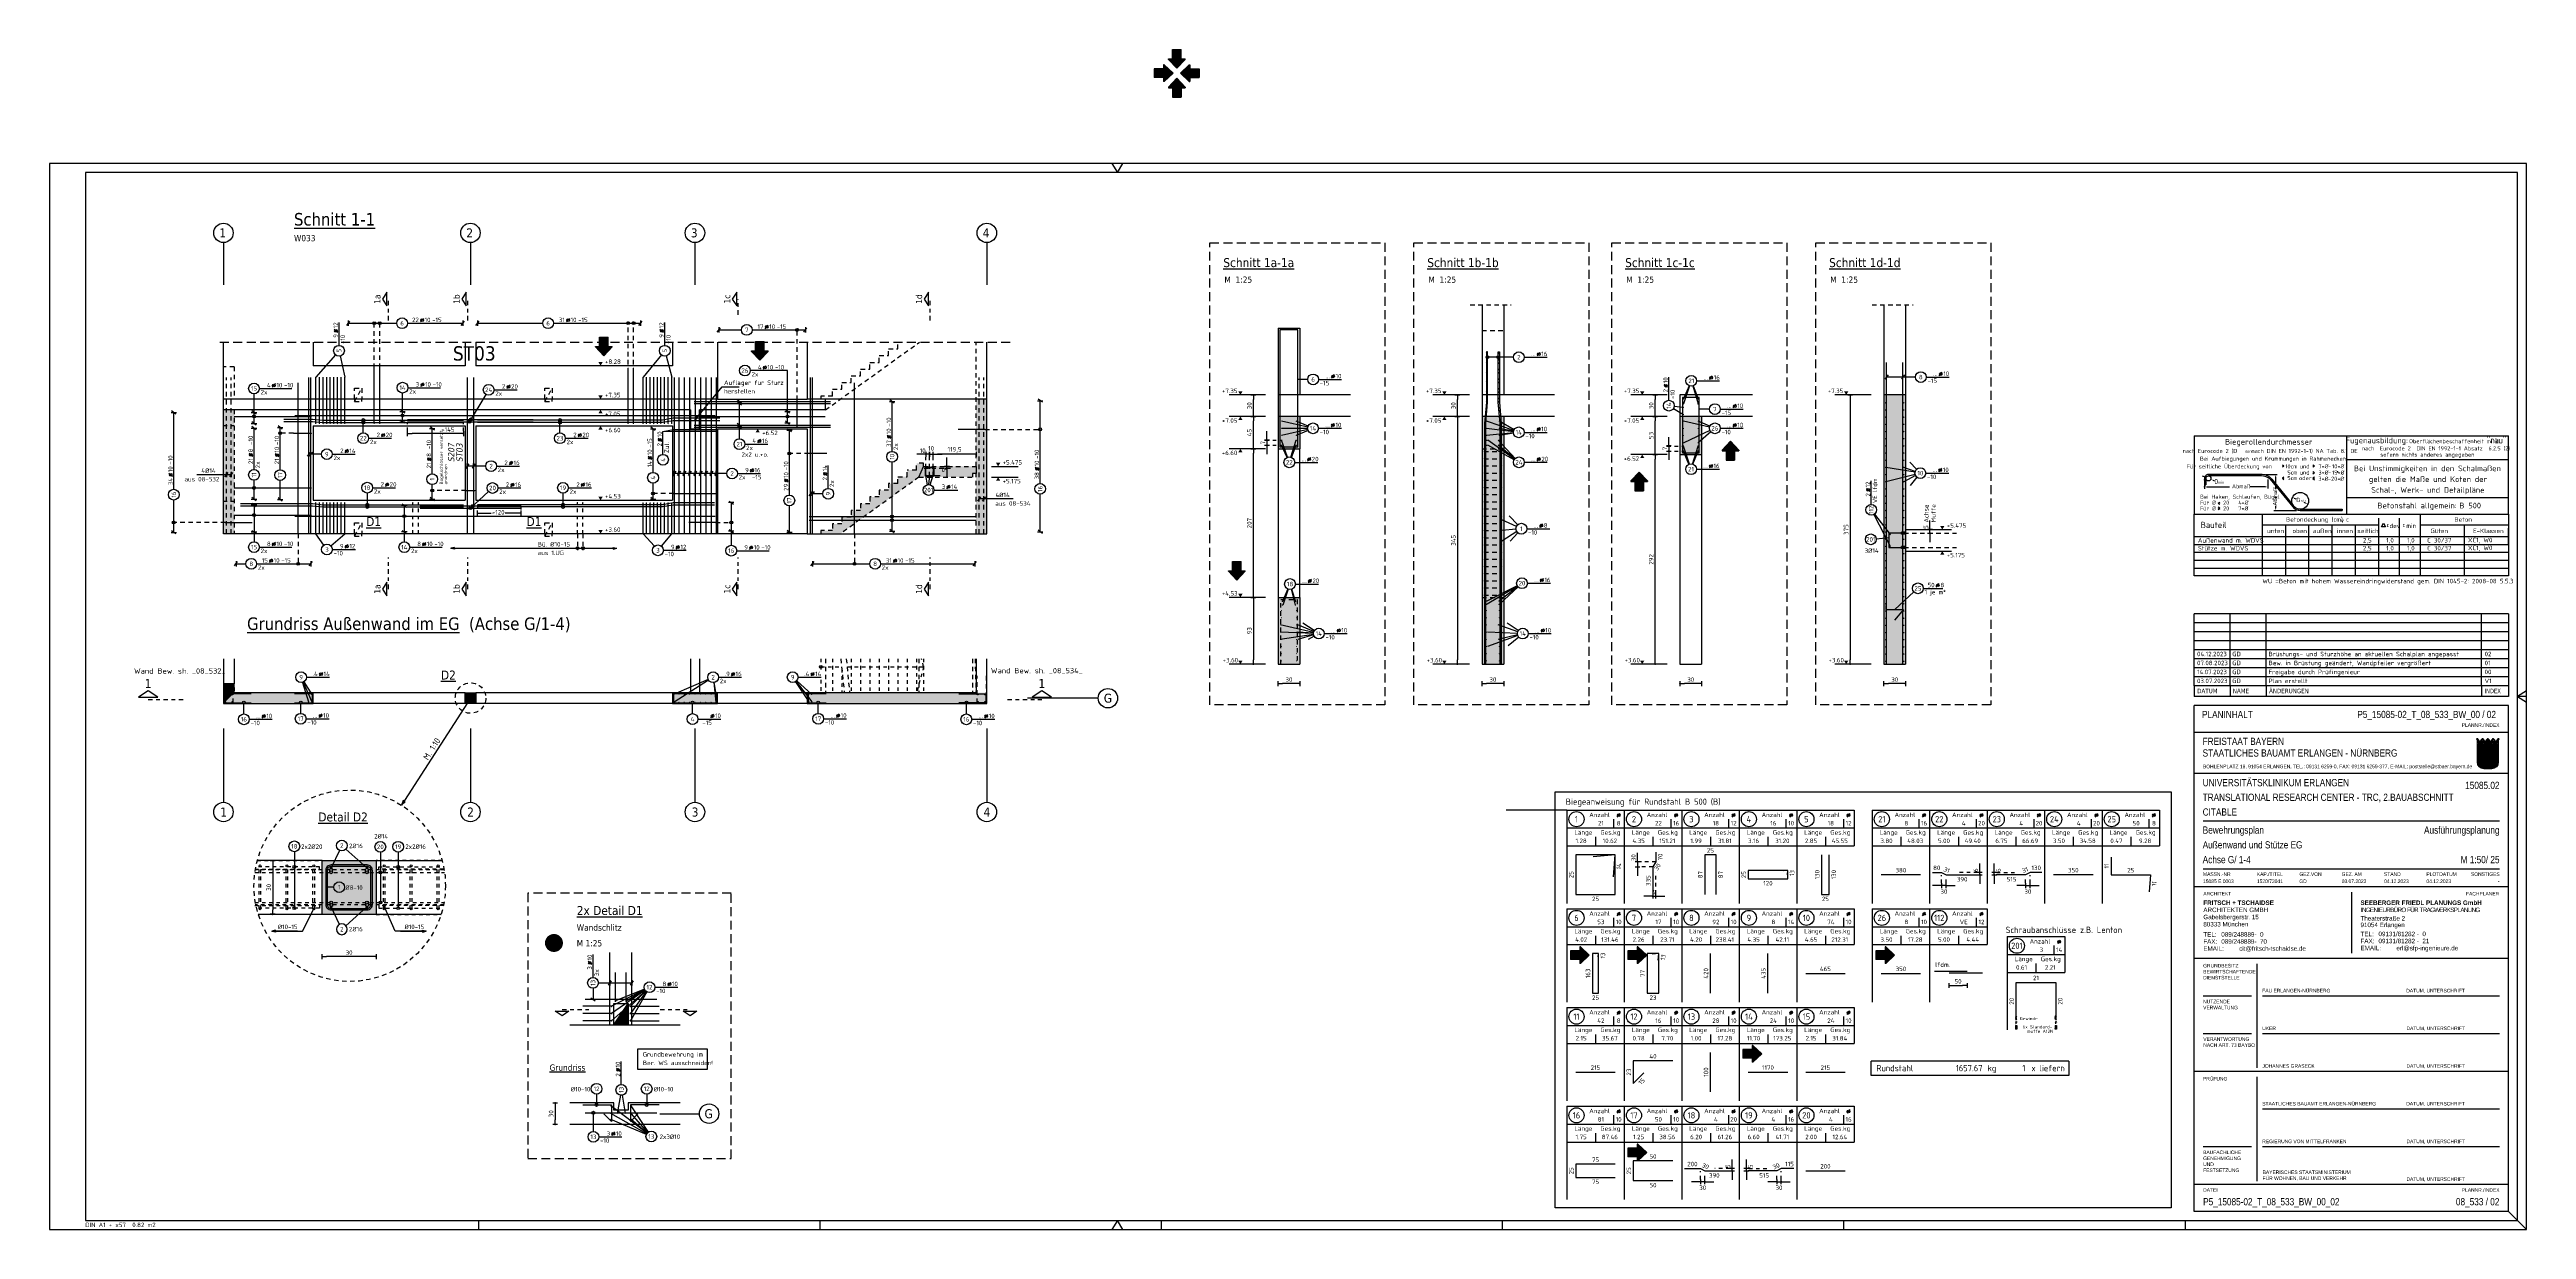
# Model space of a CAD drawing. Extents: x 44 to 147, y 26 to 69.
# Drawn here: x 43.9 to 112.8, y 36 to 68.9 of the extents above; entities that cross this region are included whole.
import ezdxf
from ezdxf.enums import TextEntityAlignment as Align

# ---------------------------------------------------------------- set-up
doc = ezdxf.new("R2010")
doc.units = 0
doc.header["$LTSCALE"] = 0.5
for name, pattern in [('AUSGEZOGEN', [1000.01, 1000, 0.01]), ('DASHDOT2', [0.5, 0.25, -0.125, 0, -0.125]), ('DASHDOTSMALL', [1.05, 0.5, -0.25, 0.05, -0.25]), ('DASHED', [0.75, 0.5, -0.25]), ('DASHED2', [0.375, 0.25, -0.125]), ('DOT', [0.175, 0.05, -0.125]), ('HIDDEN', [0.375, 0.25, -0.125]), ('HIDDEN2', [0.187, 0.125, -0.062]), ('HIDDEN4', [0.12, 0.02, -0.1]), ('PUNKT', [0.175, 0.05, -0.125]), ('STRICHLINIE', [0.75, 0.5, -0.25]), ('STRICHPUNKT2', [0.55, 0.25, -0.125, 0.05, -0.125]), ('VERDECKT', [0.375, 0.25, -0.125])]:
    doc.linetypes.add(name, pattern=pattern)
for name, color, linetype in [('40 A Plankopf Text F+T', 7, 'Continuous'), ('ACHSEN', 7, 'Continuous'), ('AFU', 7, 'Continuous'), ('BET-ANS', 7, 'Continuous'), ('BETON', 7, 'Continuous'), ('Brüstung EG', 7, 'Continuous'), ('DETAIL', 7, 'Continuous'), ('DRUEBER', 7, 'Continuous'), ('grau_hell', 7, 'Continuous'), ('grau_mittel', 7, 'Continuous'), ('HILFE', 7, 'Continuous'), ('INDEX', 7, 'Continuous'), ('koten', 7, 'Continuous'), ('LENTON', 7, 'Continuous'), ('MASSE', 7, 'Continuous'), ('OBJEKT', 7, 'Continuous'), ('RAHMEN', 7, 'Continuous'), ('RND', 7, 'Continuous'), ('RND_BILD', 7, 'Continuous'), ('SCHNITTE', 7, 'Continuous'), ('SCHRAFF', 7, 'Continuous'), ('SFP_Achsen', 7, 'Continuous'), ('STAHL', 7, 'Continuous'), ('STEMPEL', 7, 'Continuous'), ('TEXT', 7, 'Continuous'), ('VERDECKT', 7, 'Continuous')]:
    doc.layers.add(name, color=color, linetype=linetype)
doc.layers.add('NOPLOT', color=7, linetype='Continuous', plot=False)
doc.styles.add('ERSTELLTER_STIL_3', font='arial.ttf')
doc.styles.add('ERSTELLTER_STIL_4', font='arialbd.ttf')
doc.styles.add('helv', font='tahoma.ttf')
doc.styles.add('plankopf_ArialN', font='ARIALN.TTF')
doc.styles.add('txt', font='isocp.shx')
doc.linetypes.add('AFU_50K', pattern='A,0.15,["/",Standard,S=0.2,R=0,X=-0.01,Y=-0.1],0.07,["/",Standard,S=0.2,R=0,X=-0.01,Y=-0.1],0.15', length=0.37)
doc.linetypes.add('AFU_50L', pattern='A,0.75,["/",Standard,S=0.2,R=0,X=-0.01,Y=-0.1],0.07,["/",Standard,S=0.2,R=0,X=-0.01,Y=-0.1],0.75', length=1.57)
doc.dimstyles.new('DOT_I', dxfattribs={"dimscale": 0.5, "dimtxt": 0.25, "dimasz": 0.25, "dimexe": 0.1, "dimexo": 0.3, "dimgap": 0.1, "dimtad": 1, "dimdec": 3, "dimzin": 3, "dimtxsty": 'txt', "dimblk": 'DOT', "dimblk1": 'DOT', "dimblk2": 'DOT', "dimsah": 1, "dimcen": 0.1, "dimse1": 1, "dimse2": 1, "dimazin": 0, "dimtfac": 1, "dimtdec": 4, "dimtix": 1, "dimtmove": 2, "dimatfit": 3, "dimfxl": 0, "dimtvp": 1, "dimtolj": 1, "dimtzin": 0, "dimarcsym": 0})
pattern_1 = [(0, (-322.07857, -163.97815), (8e-17, 0.254), [])]

# ---------------------------------------------------------------- blocks, each defined once
blk = doc.blocks.new('OKRD_O')
at = {"color": 0, "linetype": 'ByBlock'}
blk.add_solid([(-0.12, 0.2), (0.12, 0.2), (0, 0)], dxfattribs=at)
at = {"color": 0, "linetype": 'ByBlock', "style": 'txt'}
blk.add_attdef('OKRD', (0.25, 0.1), '', height=0.25, dxfattribs=at)
blk = doc.blocks.new('OKRD_U')
at = {"color": 0, "linetype": 'ByBlock'}
blk.add_solid([(-0.12, -0.2), (0.12, -0.2), (0, 0)], dxfattribs=at)
at = {"color": 0, "linetype": 'ByBlock', "style": 'txt'}
blk.add_attdef('OKRD', (0.25, -0.35), '', height=0.25, dxfattribs=at)
blk = doc.blocks.new('RND_LEI')
at = {"layer": 'RND', "color": 7, "linetype": 'Continuous'}
blk.add_line((1.02, 0.07), (1.19, 0.27), dxfattribs=at)
for centre, radius in [((0, 0), 0.3), ((1.11, 0.17), 0.075)]:
    blk.add_circle(centre, radius, dxfattribs=at)
at = {"layer": 'RND', "color": 7, "linetype": 'Continuous', "style": 'txt'}
blk.add_attdef('POSL', text='', height=0.25, dxfattribs=at).set_placement((0, 0), align=Align.MIDDLE)
blk.add_attdef('ANZ', text='', height=0.25, dxfattribs=at).set_placement((0.93, 0.06), align=Align.RIGHT)
for tag, p in [('DUM', (1.25, 0.06)), ('ABSTD', (1.67, 0.06)), ('POSTXT', (0.37, -0.33))]:
    blk.add_attdef(tag, p, '', height=0.25, dxfattribs=at)
blk = doc.blocks.new('lei_gre')
at = {"layer": 'RND', "color": 7, "linetype": 'Continuous'}
for p, q in [((-0.09, -0.12), (0.09, 0.12)), ((0, 0.15), (0, -0.15))]:
    blk.add_line(p, q, dxfattribs=at)
blk = doc.blocks.new('SCHN-2')
at = {"layer": 'SCHNITTE', "color": 6, "linetype": 'Continuous'}
blk.add_lwpolyline([(0.38, 0.09), (0, 0.34), (-0.38, 0.09)], close=True, dxfattribs=at)
at = {"layer": 'SCHNITTE', "color": 1, "linetype": 'DASHDOTSMALL', "style": 'helv'}
blk.add_attdef('SCHN-2', text='', height=0.35, dxfattribs=at).set_placement((0, 0.45), align=Align.CENTER)
blk = doc.blocks.new('RND_HIN')
at = {"layer": 'RND', "color": 7, "linetype": 'Continuous'}
blk.add_circle((0, 0), 0.3, dxfattribs=at)
at = {"layer": 'RND', "color": 7, "linetype": 'Continuous', "style": 'txt'}
blk.add_attdef('POSI', text='', height=0.25, dxfattribs=at).set_placement((0, 0), align=Align.MIDDLE)
blk = doc.blocks.new('DOT')
at = {"layer": 'MASSE', "color": 7, "linetype": 'Continuous'}
for p, q in [((0, 0), (-1, 0)), ((0, 0.54), (0, -0.54))]:
    blk.add_line(p, q, dxfattribs=at)
at = {"layer": 'MASSE', "color": 7, "linetype": 'Continuous', "const_width": 0.2}
blk.add_lwpolyline([(-0.1, 0, 1), (0.1, 0, 1)], format="xyb", close=True, dxfattribs=at)
blk = doc.blocks.new('*D16')
at = {"layer": 'DEFPOINTS', "color": 0, "linetype": 'AUSGEZOGEN', "transparency": 16777216}
for p in [(57.961, 39.555), (57.961, 38.955), (57.961, 38.955)]:
    blk.add_point(p, dxfattribs=at)
at = {"layer": 'MASSE', "color": 0, "linetype": 'AUSGEZOGEN', "lineweight": -2, "transparency": 16777216}
blk.add_line((57.961, 39.43), (57.961, 39.08), dxfattribs=at)
at = {"layer": 'MASSE', "color": 0, "linetype": 'AUSGEZOGEN', "lineweight": -2, "transparency": 16777216, "xscale": 0.125, "yscale": 0.125, "zscale": 0.125}
for p, rotation in [((57.961, 39.555), 90), ((57.961, 38.955), 270)]:
    blk.add_blockref('DOT', p, dxfattribs=dict(at, rotation=rotation))
at = {"layer": 'MASSE', "color": 0, "linetype": 'AUSGEZOGEN', "transparency": 16777216, "insert": (57.848, 39.255), "char_height": 0.125, "attachment_point": 5, "rotation": 90, "style": 'txt'}
blk.add_mtext('\\A1;30', dxfattribs=at)
blk = doc.blocks.new('Pfeillinie')
at = {"layer": 'TEXT', "linetype": 'Continuous'}
blk.add_hatch(color=7, dxfattribs=at).paths.add_polyline_path([(0, 0), (-0.8, 0.2), (-0.8, 0), (-0.8, -0.2)])
at = {"layer": 'TEXT', "color": 7, "linetype": 'Continuous'}
for p, q in [((-0.8, 0), (-0.8, 0.2)), ((-0.8, 0.2), (0, 0)), ((-0.8, 0), (-0.8, -0.2)), ((-0.8, -0.2), (0, 0))]:
    blk.add_line(p, q, dxfattribs=at)
blk = doc.blocks.new('*D17')
at = {"layer": 'DEFPOINTS', "color": 0, "linetype": 'AUSGEZOGEN', "transparency": 16777216}
for p in [(50.101, 46.309), (50.101, 44.809), (50.101, 44.809)]:
    blk.add_point(p, dxfattribs=at)
at = {"layer": 'MASSE', "color": 0, "linetype": 'AUSGEZOGEN', "lineweight": -2, "transparency": 16777216}
blk.add_line((50.101, 46.184), (50.101, 44.934), dxfattribs=at)
at = {"layer": 'MASSE', "color": 0, "linetype": 'AUSGEZOGEN', "lineweight": -2, "transparency": 16777216, "xscale": 0.125, "yscale": 0.125, "zscale": 0.125}
for p, rotation in [((50.101, 46.309), 90), ((50.101, 44.809), 270)]:
    blk.add_blockref('DOT', p, dxfattribs=dict(at, rotation=rotation))
at = {"layer": 'MASSE', "color": 0, "linetype": 'AUSGEZOGEN', "transparency": 16777216, "insert": (49.988, 45.559), "char_height": 0.125, "attachment_point": 5, "rotation": 90, "style": 'txt'}
blk.add_mtext('\\A1;30', dxfattribs=at)
blk = doc.blocks.new('*D18')
at = {"layer": 'DEFPOINTS', "color": 0, "linetype": 'AUSGEZOGEN', "transparency": 16777216}
for p in [(51.476, 43.631), (51.476, 43.631), (52.976, 43.631)]:
    blk.add_point(p, dxfattribs=at)
at = {"layer": 'MASSE', "color": 0, "linetype": 'AUSGEZOGEN', "lineweight": -2, "transparency": 16777216}
blk.add_line((52.851, 43.631), (51.601, 43.631), dxfattribs=at)
at = {"layer": 'MASSE', "color": 0, "linetype": 'AUSGEZOGEN', "lineweight": -2, "transparency": 16777216, "xscale": 0.125, "yscale": 0.125, "zscale": 0.125, "rotation": 180}
blk.add_blockref('DOT', (51.476, 43.631), dxfattribs=at)
at = {"layer": 'MASSE', "color": 0, "linetype": 'AUSGEZOGEN', "lineweight": -2, "transparency": 16777216, "xscale": 0.125, "yscale": 0.125, "zscale": 0.125}
blk.add_blockref('DOT', (52.976, 43.631), dxfattribs=at)
at = {"layer": 'MASSE', "color": 0, "linetype": 'AUSGEZOGEN', "transparency": 16777216, "insert": (52.226, 43.743), "char_height": 0.125, "attachment_point": 5, "style": 'txt'}
blk.add_mtext('\\A1;30', dxfattribs=at)
blk = doc.blocks.new('Bundeslandwappen')
at = {"lineweight": 9, "true_color": 0xffffff}
for points in [[(-5.8, 16.5), (-6, 16.5), (-6, 16.3), (-5.8, 16.3)], [(-5.1, 15.7), (-5.3, 15.7), (-5.3, 15.5), (-5.1, 15.5)], [(-3.5, 15.7), (-3.7, 15.7), (-3.7, 15.5), (-3.5, 15.5)], [(-2.8, 16.5), (-3, 16.5), (-3, 16.3), (-2.8, 16.3)], [(-2.2, 15.7), (-2.4, 15.7), (-2.4, 15.5), (-2.2, 15.5)], [(-0.6, 15.7), (-0.8, 15.7), (-0.8, 15.5), (-0.6, 15.5)], [(0.1, 16.5), (-0.1, 16.5), (-0.1, 16.3), (0.1, 16.3)], [(0.8, 15.7), (0.6, 15.7), (0.6, 15.5), (0.8, 15.5)], [(2.4, 15.7), (2.2, 15.7), (2.2, 15.5), (2.4, 15.5)], [(3, 16.5), (2.8, 16.5), (2.8, 16.3), (3, 16.3)], [(3.7, 15.7), (3.5, 15.7), (3.5, 15.5), (3.7, 15.5)], [(5.3, 15.7), (5.1, 15.7), (5.1, 15.5), (5.3, 15.5)], [(6, 16.5), (5.8, 16.5), (5.8, 16.3), (6, 16.3)]]:
    blk.add_hatch(color=7, dxfattribs=at).paths.add_polyline_path(points)
at = {"true_color": 0xffffff}
for points in [[(-5.3, 12.6), (-5.7, 12.6), (-5.7, 12.2), (-5.1, 12)], [(-3.6, 8.4), (-5.7, 9.2), (-5.7, 6.2), (-2.1, 4.9)], [(-5.7, 6.1), (-5.7, 3.7, 0.041392), (-5.7, 3.1), (-4.2, 2.6)], [(-1.4, 10.7), (-5.1, 12), (-3.6, 8.4), (0.1, 7.1)], [(-0.6, 1.3), (-4.2, 2.6), (-3.3, 0.4, 0.073774), (-2.3, 0.3), (-0.1, 0.3)], [(0.9, 12.6), (-2.2, 12.6), (-1.4, 10.7), (2.2, 9.4)], [(1.6, 3.6), (-2.1, 4.9), (-0.6, 1.3), (2.4, 0.3, 0.043654), (2.9, 0.4)], [(3.7, 5.8), (0.1, 7.1), (1.6, 3.6), (5.2, 2.3)], [(4, 12.6), (1.7, 12.6), (4.4, 11.6)], [(5.7, 8.1), (2.2, 9.4), (3.7, 5.8), (5.7, 5.1)], [(5.7, 11.2), (4.4, 11.6), (5.7, 8.5)]]:
    blk.add_hatch(color=7, dxfattribs=at).paths.add_polyline_path(points)
at = {"lineweight": 9}
h = blk.add_hatch(dxfattribs=at)
h.set_pattern_fill('ANSI31', color=256, scale=0.08, angle=315, style=0)
h.set_pattern_definition(pattern_1)
h.paths.add_polyline_path([(-5.1, 12), (-5.7, 12.2), (-5.7, 9.2), (-3.6, 8.4)])
h = blk.add_hatch(dxfattribs=at)
h.set_pattern_fill('ANSI31', color=256, scale=0.08, angle=315, style=0)
h.set_pattern_definition(pattern_1)
h.paths.add_polyline_path([(-2.1, 4.9), (-5.7, 6.2), (-5.7, 6.1), (-4.2, 2.6), (-0.6, 1.3)])
h = blk.add_hatch(dxfattribs=at)
h.set_pattern_fill('ANSI31', color=256, scale=0.08, angle=315, style=0)
h.set_pattern_definition(pattern_1)
h.paths.add_polyline_path([(-4.2, 2.6), (-5.7, 3.1, 0.285055), (-3.3, 0.4)])
h = blk.add_hatch(dxfattribs=at)
h.set_pattern_fill('ANSI31', color=256, scale=0.08, angle=315, style=0)
h.set_pattern_definition(pattern_1)
h.paths.add_polyline_path([(-2.2, 12.6), (-5.3, 12.6), (-5.1, 12), (-1.4, 10.7)])
h = blk.add_hatch(dxfattribs=at)
h.set_pattern_fill('ANSI31', color=256, scale=0.08, angle=315, style=0)
h.set_pattern_definition(pattern_1)
h.paths.add_polyline_path([(0.1, 7.1), (-3.6, 8.4), (-2.1, 4.9), (1.6, 3.6)])
h = blk.add_hatch(dxfattribs=at)
h.set_pattern_fill('ANSI31', color=256, scale=0.08, angle=315, style=0)
h.set_pattern_definition(pattern_1)
h.paths.add_polyline_path([(2.2, 9.4), (-1.4, 10.7), (0.1, 7.1), (3.7, 5.8)])
h = blk.add_hatch(dxfattribs=at)
h.set_pattern_fill('ANSI31', color=256, scale=0.08, angle=315, style=0)
h.set_pattern_definition(pattern_1)
h.paths.add_polyline_path([(-0.6, 1.3), (-0.1, 0.3), (2.3, 0.3, 0.004354), (2.4, 0.3)])
h = blk.add_hatch(dxfattribs=at)
h.set_pattern_fill('ANSI31', color=256, scale=0.08, angle=315, style=0)
h.set_pattern_definition(pattern_1)
h.paths.add_polyline_path([(4.4, 11.6), (1.7, 12.6), (0.9, 12.6), (2.2, 9.4), (5.7, 8.1), (5.7, 8.5)])
h = blk.add_hatch(dxfattribs=at)
h.set_pattern_fill('ANSI31', color=256, scale=0.08, angle=315, style=0)
h.set_pattern_definition(pattern_1)
h.paths.add_polyline_path([(5.3, 2.1), (5.2, 2.3), (1.6, 3.6), (2.9, 0.4, 0.22704)])
h = blk.add_hatch(dxfattribs=at)
h.set_pattern_fill('ANSI31', color=256, scale=0.08, angle=315, style=0)
h.set_pattern_definition(pattern_1)
h.paths.add_polyline_path([(5.7, 5.1), (3.7, 5.8), (5.2, 2.3), (5.4, 2.2, 0.111178), (5.7, 3.7)])
h = blk.add_hatch(dxfattribs=at)
h.set_pattern_fill('ANSI31', color=256, scale=0.08, angle=315, style=0)
h.set_pattern_definition(pattern_1)
h.paths.add_polyline_path([(5.7, 12.6), (4, 12.6), (4.4, 11.6), (5.7, 11.2)])
for p, q in [((-6, 16.1), (-6, 3.7)), ((-5.6, 16.6), (-5.6, 16.7)), ((-5.6, 15), (-5.6, 15.2)), ((-5.3, 15.2), (-5.3, 15)), ((-4.7, 14.5), (-5.3, 14.5)), ((-4.1, 14.5), (-3.5, 14.5)), ((-3.5, 15.2), (-3.5, 15)), ((-3.4, 13.9), (-2.9, 14.2)), ((-2.9, 13.6), (-3.4, 13.9)), ((-3.2, 16.6), (-3.2, 16.7)), ((-3.2, 15), (-3.2, 15.2)), ((-2.9, 15.6), (-2.9, 14.5)), ((-2.9, 14.2), (-2.5, 13.9)), ((-2.5, 13.9), (-2.9, 13.6)), ((-2.7, 16.6), (-2.7, 16.7)), ((-2.7, 15), (-2.7, 15.2)), ((-2.4, 15.2), (-2.4, 15)), ((-1.7, 14.5), (-2.3, 14.5)), ((-1.2, 14.5), (-0.6, 14.5)), ((-0.5, 15.2), (-0.5, 15)), ((0, 14.2), (-0.4, 13.9)), ((-0.4, 13.9), (0, 13.6)), ((-0.3, 16.6), (-0.2, 16.7)), ((-0.2, 15), (-0.2, 15.2)), ((0, 15.6), (0, 14.5)), ((0.4, 13.9), (0, 14.2)), ((0, 13.6), (0.4, 13.9)), ((0.3, 16.6), (0.2, 16.7)), ((0.2, 15), (0.2, 15.2)), ((0.5, 15.2), (0.5, 15)), ((1.2, 14.5), (0.6, 14.5)), ((1.7, 14.5), (2.3, 14.5)), ((2.4, 15.2), (2.4, 15)), ((2.9, 14.2), (2.5, 13.9)), ((2.5, 13.9), (2.9, 13.6)), ((2.7, 16.6), (2.7, 16.7)), ((2.7, 15), (2.7, 15.2)), ((2.9, 15.6), (2.9, 14.5)), ((3.4, 13.9), (2.9, 14.2)), ((2.9, 13.6), (3.4, 13.9)), ((3.2, 16.6), (3.2, 16.7)), ((3.2, 15), (3.2, 15.2)), ((3.5, 15.2), (3.5, 15)), ((4.1, 14.5), (3.5, 14.5)), ((4.7, 14.5), (5.3, 14.5)), ((5.3, 15.2), (5.3, 15)), ((5.6, 16.6), (5.6, 16.7)), ((5.6, 15), (5.6, 15.2)), ((6, 3.7), (6, 16.1)), ((-6, 13.3), (6, 13.3)), ((-6, 12.9), (6, 12.9)), ((-5.7, 12.6), (-5.7, 3.7)), ((-5.7, 12.6), (5.7, 12.6)), ((-5.7, 12.2), (5.7, 8.1)), ((-5.7, 9.2), (5.7, 5.1)), ((-5.7, 6.2), (5.4, 2.2)), ((-5.7, 6.1), (-3.3, 0.4)), ((-5.7, 3.1), (2.4, 0.3)), ((-5.3, 12.6), (-0.1, 0.3)), ((-2.3, 0.3), (2.3, 0.3)), ((-2.3, 0), (2.3, 0)), ((-2.2, 12.6), (2.9, 0.4)), ((0.9, 12.6), (5.3, 2.1)), ((1.7, 12.6), (5.7, 11.2)), ((4, 12.6), (5.7, 8.5)), ((5.7, 3.7), (5.7, 12.6))]:
    blk.add_line(p, q, dxfattribs=at)
for points in [[(-5.8, 16.3), (-6, 16.3), (-6, 16.5), (-5.8, 16.5)], [(-5.1, 15.5), (-5.3, 15.5), (-5.3, 15.7), (-5.1, 15.7)], [(-4.1, 13.7), (-4.8, 13.7), (-4.8, 14.1), (-4.1, 14.1)], [(-3.7, 15.5), (-3.5, 15.5), (-3.5, 15.7), (-3.7, 15.7)], [(-2.8, 16.3), (-3, 16.3), (-3, 16.5), (-2.8, 16.5)], [(-2.2, 15.5), (-2.4, 15.5), (-2.4, 15.7), (-2.2, 15.7)], [(-1.8, 13.7), (-1, 13.7), (-1, 14.1), (-1.8, 14.1)], [(-0.8, 15.5), (-0.6, 15.5), (-0.6, 15.7), (-0.8, 15.7)], [(0.1, 16.3), (-0.1, 16.3), (-0.1, 16.5), (0.1, 16.5)], [(0.8, 15.5), (0.6, 15.5), (0.6, 15.7), (0.8, 15.7)], [(1.8, 13.7), (1, 13.7), (1, 14.1), (1.8, 14.1)], [(2.2, 15.5), (2.4, 15.5), (2.4, 15.7), (2.2, 15.7)], [(3, 16.3), (2.8, 16.3), (2.8, 16.5), (3, 16.5)], [(3.7, 15.5), (3.5, 15.5), (3.5, 15.7), (3.7, 15.7)], [(4.1, 13.7), (4.8, 13.7), (4.8, 14.1), (4.1, 14.1)], [(5.1, 15.5), (5.3, 15.5), (5.3, 15.7), (5.1, 15.7)], [(5.8, 16.3), (6, 16.3), (6, 16.5), (5.8, 16.5)]]:
    blk.add_lwpolyline(points, close=True, dxfattribs=at)
for centre in [(-5.3, 13.9), (-3.7, 13.9), (-2.2, 13.9), (-0.7, 13.9), (0.7, 13.9), (2.2, 13.9), (3.7, 13.9), (5.3, 13.9)]:
    blk.add_circle(centre, 0.123, dxfattribs=at)
for centre, radius, start, end in [((-5.9, 16.5), 0.362, 44.6681, 253.1183), ((-5.7, 16.7), 0.05, 6.6615, 44.6681), ((-5.6, 16.6), 0.05, 186.6615, 265.6209), ((-5.6, 16.3), 0.281, 346.0232, 85.6209), ((-5.4, 16), 0.179, 74.7883, 15.1356), ((-5.5, 15.2), 0.157, 3.2756, 179.5521), ((-5.2, 15), 0.453, 182.8328, 261.3043), ((-5.4, 16.2), 0.05, 254.7883, 346.0232), ((-5.2, 16), 0.05, 93.0633, 195.1356), ((-5.3, 15.2), 0.191, 249.6358, 3.0857), ((-5.2, 15.9), 0.224, 350.9542, 93.0633), ((-5, 15.2), 0.05, 82.9467, 183.0857), ((-5, 15.5), 0.249, 262.9467, 77.8855), ((-4.9, 15.8), 0.05, 170.9542, 257.8855), ((-4.6, 14.9), 0.224, 71.4, 0), ((-4.7, 14.9), 0.312, 275.9649, 353.9773), ((-4.4, 15.2), 0.208, 317.0775, 222.9225), ((-4.2, 14.9), 0.224, 180, 108.6), ((-4.1, 14.9), 0.312, 186.0227, 264.0351), ((-3.8, 15.5), 0.249, 102.1145, 277.0533), ((-3.9, 15.8), 0.05, 282.1145, 9.0458), ((-3.6, 15.9), 0.224, 86.9367, 189.0458), ((-3.8, 15.2), 0.05, 356.9143, 97.0533), ((-3.5, 15.2), 0.191, 176.9143, 290.3642), ((-3.4, 16), 0.179, 164.8644, 105.2117), ((-3.6, 16), 0.05, 344.8644, 86.9367), ((-3.2, 16.3), 0.281, 94.3791, 193.9768), ((-3.4, 16.2), 0.05, 193.9768, 285.2117), ((-3.3, 15.2), 0.157, 0.4479, 176.7244), ((-3.6, 15), 0.453, 278.6957, 357.1672), ((-2.9, 16.6), 0.264, 24.0166, 155.3409), ((-3.1, 16.7), 0.05, 155.2288, 173.3385), ((-3.2, 16.6), 0.05, 274.3791, 353.3385), ((-2.7, 16.7), 0.05, 6.6615, 24.0166), ((-2.6, 16.6), 0.05, 186.6615, 265.6209), ((-2.5, 16), 0.179, 74.7883, 15.1356), ((-2.6, 15.2), 0.157, 3.2756, 179.5521), ((-2.3, 15), 0.453, 182.8328, 261.3043), ((-2.7, 16.3), 0.281, 346.0232, 85.6209), ((-2.4, 16.2), 0.05, 254.7883, 346.0232), ((-2.3, 15.2), 0.191, 249.6358, 3.0857), ((-2.3, 15.9), 0.224, 350.9542, 93.0633), ((-2.3, 16), 0.05, 93.0633, 195.1356), ((-2.1, 15.5), 0.249, 262.9467, 77.8855), ((-2.1, 15.2), 0.05, 82.9467, 183.0857), ((-2, 15.8), 0.05, 170.9542, 257.8855), ((-1.7, 14.9), 0.224, 71.4, 0), ((-1.5, 15.2), 0.208, 317.0775, 222.9225), ((-1.8, 14.9), 0.312, 275.9649, 353.9773), ((-1.2, 14.9), 0.224, 180, 108.6), ((-1.2, 14.9), 0.312, 186.0227, 264.0351), ((-0.9, 15.5), 0.249, 102.1145, 277.0533), ((-0.7, 15.9), 0.224, 86.9367, 189.0458), ((-0.9, 15.8), 0.05, 282.1145, 9.0458), ((-0.8, 15.2), 0.05, 356.9143, 97.0533), ((-0.6, 15.2), 0.191, 176.9143, 290.3642), ((-0.7, 16), 0.05, 344.8644, 86.9367), ((-0.3, 16.3), 0.281, 94.3791, 193.9768), ((-0.4, 16), 0.179, 164.8644, 105.2117), ((-0.5, 16.2), 0.05, 193.9768, 285.2117), ((-0.7, 15), 0.453, 278.6957, 357.1672), ((-0.4, 15.2), 0.157, 0.4479, 176.7244), ((-0.3, 16.6), 0.05, 274.3791, 353.3385), ((0, 16.6), 0.264, 24.0166, 155.3409), ((-0.2, 16.7), 0.05, 155.2288, 173.3385), ((0.2, 16.7), 0.05, 6.6615, 24.0166), ((0.4, 15.2), 0.157, 3.2756, 179.5521), ((0.7, 15), 0.453, 182.8328, 261.3043), ((0.3, 16.6), 0.05, 186.6615, 265.6209), ((0.3, 16.3), 0.281, 346.0232, 85.6209), ((0.4, 16), 0.179, 74.7883, 15.1356), ((0.5, 16.2), 0.05, 254.7883, 346.0232), ((0.6, 15.2), 0.191, 249.6358, 3.0857), ((0.7, 16), 0.05, 93.0633, 195.1356), ((0.7, 15.9), 0.224, 350.9542, 93.0633), ((0.8, 15.2), 0.05, 82.9467, 183.0857), ((0.9, 15.5), 0.249, 262.9467, 77.8855), ((0.9, 15.8), 0.05, 170.9542, 257.8855), ((1.2, 14.9), 0.224, 71.4, 0), ((1.2, 14.9), 0.312, 275.9649, 353.9773), ((1.5, 15.2), 0.208, 317.0775, 222.9225), ((1.7, 14.9), 0.224, 180, 108.6), ((1.8, 14.9), 0.312, 186.0227, 264.0351), ((2.1, 15.5), 0.249, 102.1145, 277.0533), ((2.3, 15.9), 0.224, 86.9367, 189.0458), ((2, 15.8), 0.05, 282.1145, 9.0458), ((2.1, 15.2), 0.05, 356.9143, 97.0533), ((2.3, 15.2), 0.191, 176.9143, 290.3642), ((2.5, 16), 0.179, 164.8644, 105.2117), ((2.3, 16), 0.05, 344.8644, 86.9367), ((2.3, 15), 0.453, 278.6957, 357.1672), ((2.7, 16.3), 0.281, 94.3791, 193.9768), ((2.4, 16.2), 0.05, 193.9768, 285.2117), ((2.6, 15.2), 0.157, 0.4479, 176.7244), ((2.6, 16.6), 0.05, 274.3791, 353.3385), ((2.9, 16.6), 0.264, 24.0166, 155.3409), ((2.7, 16.7), 0.05, 155.2288, 173.3385), ((3.1, 16.7), 0.05, 6.6615, 24.0166), ((3.2, 16.6), 0.05, 186.6615, 265.6209), ((3.2, 16.3), 0.281, 346.0232, 85.6209), ((3.4, 16), 0.179, 74.7883, 15.1356), ((3.3, 15.2), 0.157, 3.2756, 179.5521), ((3.6, 15), 0.453, 182.8328, 261.3043), ((3.4, 16.2), 0.05, 254.7883, 346.0232), ((3.6, 16), 0.05, 93.0633, 195.1356), ((3.5, 15.2), 0.191, 249.6358, 3.0857), ((3.6, 15.9), 0.224, 350.9542, 93.0633), ((3.8, 15.2), 0.05, 82.9467, 183.0857), ((3.8, 15.5), 0.249, 262.9467, 77.8855), ((3.9, 15.8), 0.05, 170.9542, 257.8855), ((4.2, 14.9), 0.224, 71.4, 0), ((4.1, 14.9), 0.312, 275.9649, 353.9773), ((4.4, 15.2), 0.208, 317.0775, 222.9225), ((4.6, 14.9), 0.224, 180, 108.6), ((4.7, 14.9), 0.312, 186.0227, 264.0351), ((5, 15.5), 0.249, 102.1145, 277.0533), ((4.9, 15.8), 0.05, 282.1145, 9.0458), ((5.2, 15.9), 0.224, 86.9367, 189.0458), ((5, 15.2), 0.05, 356.9143, 97.0533), ((5.3, 15.2), 0.191, 176.9143, 290.3642), ((5.4, 16), 0.179, 164.8644, 105.2117), ((5.2, 16), 0.05, 344.8644, 86.9367), ((5.6, 16.3), 0.281, 94.3791, 193.9768), ((5.4, 16.2), 0.05, 193.9768, 285.2117), ((5.5, 15.2), 0.157, 0.4479, 176.7244), ((5.2, 15), 0.453, 278.6957, 357.1672), ((5.9, 16.5), 0.362, 286.8817, 135.3319), ((5.7, 16.7), 0.05, 135.3319, 173.3385), ((5.6, 16.6), 0.05, 274.3791, 353.3385), ((-2.3, 3.7), 3.7, 180, 270), ((-2.3, 3.7), 3.4, 180, 270), ((2.3, 3.7), 3.7, 270, 0), ((2.3, 3.7), 3.4, 270, 0)]:
    blk.add_arc(centre, radius, start, end, dxfattribs=at)
blk = doc.blocks.new('Plankopf_PU')
for p, q in [((-18.5, 25.4), (-18.5, 27.7)), ((-1, 27.7), (-18.5, 27.7)), ((-1, 27.7), (-18.5, 27.7)), ((-1, 25.4), (-1, 27.7)), ((-1, 25.4), (-18.5, 25.4)), ((-1, 25.4), (-18.5, 25.4)), ((-18.5, 19.1), (-18.5, 25.4)), ((-1, 19.1), (-1, 25.4)), ((-1.5, 22.75), (-18, 22.75)), ((-18, 20.1), (-1.5, 20.1)), ((-18.5, 15.1), (-18.5, 19.1)), ((-1, 19.1), (-18.5, 19.1)), ((-9.75, 18.8), (-9.75, 15.4)), ((-1, 15.1), (-1, 19.1)), ((-1, 15.1), (-18.5, 15.1)), ((-1, 15.1), (-18.5, 15.1)), ((-18.5, 8.8), (-18.5, 15.1)), ((-15, 9), (-15, 14.8)), ((-1, 8.8), (-1, 15.1)), ((-15.3, 13), (-18, 13)), ((-1.5, 13), (-14.7, 13)), ((-15.3, 10.9), (-18, 10.9)), ((-1.5, 10.9), (-14.7, 10.9)), ((-18.5, 2.5), (-18.5, 8.8)), ((-1, 8.8), (-18.5, 8.8)), ((-15, 2.7), (-15, 8.5)), ((-1, 2.5), (-1, 8.8)), ((-1.5, 6.7), (-14.7, 6.7)), ((-15.3, 4.6), (-18, 4.6)), ((-1.5, 4.6), (-14.7, 4.6)), ((-1, 2.5), (-18.5, 2.5)), ((-18.5, 1), (-18.5, 2.5)), ((-1, 2.5), (-18.5, 2.5)), ((-1, 1), (-1, 2.5)), ((-1, 1), (-18.5, 1))]:
    blk.add_line(p, q)
at = {"xscale": 0.1, "yscale": 0.1, "zscale": 0.1}
blk.add_blockref('Bundeslandwappen', (-2.15, 25.67), dxfattribs=at)
at = {"linetype": 'AUSGEZOGEN', "lineweight": 35, "style": 'plankopf_ArialN'}
blk.add_text('STAATLICHES BAUAMT ERLANGEN - NÜRNBERG', height=0.4, dxfattribs=at).set_placement((-18.03, 26.55), align=Align.MIDDLE_LEFT)
for s, height, p in [('FREISTAAT BAYERN', 0.4, (-18.03, 27.4)), ('PRÜFUNG', 0.2, (-18.01, 8.5))]:
    blk.add_text(s, height=height, dxfattribs=at).set_placement(p, align=Align.TOP_LEFT)
at = {"style": 'plankopf_ArialN'}
for s, p in [('BOHLENPLATZ 18, 91054 ERLANGEN, TEL.: 09131 6259-0, FAX: 09131 6259-377, E-MAIL: poststelle@stbaer.bayern.de', (-18.01, 25.7)), ('MASSN.-NR', (-18.01, 19.7)), ('KAP./TITEL', (-15.01, 19.7)), ('GEZ.VON', (-12.64, 19.7)), ('GEZ. AM', (-10.29, 19.7)), ('STAND', (-7.93, 19.7)), ('PLOTDATUM', (-5.57, 19.7)), ('FAU ERLANGEN-NÜRNBERG', (-14.71, 13.21)), ('DATUM, UNTERSCHRIFT', (-6.69, 13.21)), ('UKER', (-14.71, 11.11)), ('DATUM, UNTERSCHRIFT', (-6.68, 11.11)), ('JOHANNES GRASECK', (-14.7, 9.01)), ('DATUM, UNTERSCHRIFT', (-6.68, 9.01)), ('STAATLICHES BAUAMT ERLANGEN-NÜRNBERG', (-14.71, 6.91)), ('DATUM, UNTERSCHRIFT', (-6.69, 6.91)), ('REGIERUNG VON MITTELFRANKEN', (-14.71, 4.81)), ('DATUM, UNTERSCHRIFT', (-6.68, 4.81)), ('DATUM, UNTERSCHRIFT', (-6.68, 2.71)), ('DATEI', (-18, 2.1))]:
    blk.add_text(s, height=0.2, dxfattribs=at).set_placement(p)
for s, p in [('SONSTIGES', (-1.49, 19.7)), ('PLANNR./INDEX', (-1.5, 2.1))]:
    blk.add_text(s, height=0.2, dxfattribs=at).set_placement(p, align=Align.RIGHT)
at = {"linetype": 'AUSGEZOGEN', "lineweight": 35, "style": 'plankopf_ArialN'}
blk.add_text('ARCHITEKT', height=0.2, dxfattribs=at).set_placement((-17.99, 18.61))
blk.add_text('FACHPLANER', height=0.2, dxfattribs=at).set_placement((-1.52, 18.61), align=Align.RIGHT)
at = {"insert": (-5.57, 19.3), "char_height": 0.2, "attachment_point": 7, "style": 'plankopf_ArialN'}
blk.add_mtext('04.12.2023', dxfattribs=at)
at = {"char_height": 0.2, "attachment_point": 1, "style": 'plankopf_ArialN'}
for s, insert, width in [('GRUNDBESITZ\\PBEWIRTSCHAFTENDE DIENSTSTELLE', (-18, 14.8), 2.5), ('NUTZENDE^JVERWALTUNG', (-18, 12.8), 2.6984), ('VERANTWORTUNG  NACH ART. 73 BAYBO', (-17.99, 10.71), 2.6877), ('BAUFACHLICHE GENEHMIGUNG UND FESTSETZUNG', (-18, 4.4), 2.2311), ('BAYERISCHES STAATSMINISTERIUM ^JFÜR WOHNEN, BAU UND VERKEHR', (-14.69, 3.29), 9.2941)]:
    blk.add_mtext(s, dxfattribs=dict(at, insert=insert, width=width))
at = {"style": 'plankopf_ArialN'}
for tag, p in [('PROJEKTBEZEICHNUNGZ1', (-18.03, 24.58)), ('PROJEKTBEZEICHNUNGZ2', (-18.03, 23.76)), ('PROJEKTBEZEICHNUNGZ3', (-18.03, 22.94))]:
    blk.add_attdef(tag, text='', height=0.4, dxfattribs=at).set_placement(p, align=Align.BOTTOM_LEFT)
for tag, p in [('GEB.-NR', (-1.5, 24.95)), ('0.000X', (-1.51, 1.75))]:
    blk.add_attdef(tag, text='', height=0.4, dxfattribs=at).set_placement(p, align=Align.TOP_RIGHT)
for tag, p, height in [('PLANINHALTZ1', (-18.03, 22.06), 0.4), ('PLANINHALTZ2', (-18.03, 21.23), 0.4), ('PLANINHALTZ3', (-18.03, 20.41), 0.4), ('MASSN.-NR', (-18.01, 19.3), 0.2), ('KAPITEL/TITEL', (-15.01, 19.3), 0.2), ('GEZ_VON', (-12.64, 19.3), 0.2), ('GEZ_AM', (-10.29, 19.3), 0.2), ('STAND', (-7.93, 19.3), 0.2)]:
    blk.add_attdef(tag, p, '', height=height, dxfattribs=at)
for tag, height, p in [('PLANUNGSPHASE', 0.4, (-1.5, 22.06)), ('PROJEKTKATEGORIE', 0.4, (-1.5, 21.23)), ('MAßSTAB', 0.4, (-1.5, 20.41)), ('SONSTIGES', 0.2, (-1.5, 19.3))]:
    blk.add_attdef(tag, text='', height=height, dxfattribs=at).set_placement(p, align=Align.RIGHT)
at = {"layer": '40 A Plankopf Text F+T', "color": 7, "linetype": 'Continuous', "lineweight": 13, "char_height": 0.25, "attachment_point": 7}
for s, insert, style in [('\\A1;ARCHITEKTEN GMBH', (-17.99, 17.68), 'ERSTELLTER_STIL_3'), ('\\A1;FRITSCH + TSCHAIDSE ', (-17.99, 18.08), 'ERSTELLTER_STIL_4'), ('\\A1;SEEBERGER FRIEDL PLANUNGS GmbH', (-9.24, 18.08), 'ERSTELLTER_STIL_4'), ('\\A1;{\\T0.8;INGENIEURBÜRO FÜR TRAGWERKSPLANUNG}', (-9.24, 17.68), 'ERSTELLTER_STIL_3'), ('\\A1;Gabelsbergerstr. 15', (-17.99, 17.21), 'ERSTELLTER_STIL_3'), ('\\A1;80333 München', (-17.99, 16.88), 'ERSTELLTER_STIL_3'), ('\\A1;Theaterstraße 2', (-9.24, 17.21), 'ERSTELLTER_STIL_3'), ('\\A1;91054 Erlangen', (-9.24, 16.77), 'ERSTELLTER_STIL_3')]:
    blk.add_mtext(s, dxfattribs=dict(at, insert=insert, style=style))
at = {"layer": '40 A Plankopf Text F+T', "color": 7, "linetype": 'Continuous', "lineweight": 13, "char_height": 0.25, "attachment_point": 7, "line_spacing_factor": 0.945293, "style": 'ERSTELLTER_STIL_3'}
for s, insert in [('\\A1;TEL: ^I089/248889-  0\\PFAX: ^I089/248889-  70\\PEMAIL: ^Icit@fritsch-tschaidse.de', (-17.99, 15.48)), ('\\A1;TEL: ^I09131/81282 -  0\\PFAX: ^I09131/81282 -  21\\PEMAIL: ^Ierl@sfp-ingenieure.de', (-9.24, 15.48))]:
    blk.add_mtext(s, dxfattribs=dict(at, insert=insert))
blk = doc.blocks.new('Plankopf-ER')
at = {"layer": 'RAHMEN', "color": 7, "linetype": 'Continuous'}
for p, q in [((-0.5, 4.6), (-18, 4.6)), ((-18, 4.1), (-18, 4.6)), ((-16, 4.1), (-16, 4.6)), ((-14, 4.1), (-14, 4.6)), ((-2, 4.1), (-2, 4.6)), ((-0.5, 4.6), (-0.5, 4.1)), ((-0.5, 4.1), (-18, 4.1)), ((-18, 3.6), (-18, 4.1)), ((-0.5, 3.6), (-18, 3.6)), ((-18, 3.1), (-18, 3.6)), ((-0.5, 3.1), (-18, 3.1)), ((-18, 2.6), (-18, 3.1)), ((-16, 3.6), (-16, 4.1)), ((-16, 3.1), (-16, 3.6)), ((-16, 2.6), (-16, 3.1)), ((-14, 3.6), (-14, 4.1)), ((-14, 3.1), (-14, 3.6)), ((-14, 2.6), (-14, 3.1)), ((-2, 3.6), (-2, 4.1)), ((-2, 3.1), (-2, 3.6)), ((-2, 2.6), (-2, 3.1)), ((-0.5, 4.1), (-0.5, 3.6)), ((-0.5, 3.6), (-0.5, 3.1)), ((-0.5, 3.1), (-0.5, 2.6)), ((-0.5, 2.6), (-18, 2.6)), ((-18, 2.1), (-18, 2.6)), ((-0.5, 2.1), (-18, 2.1)), ((-18, 1.6), (-18, 2.1)), ((-0.5, 1.6), (-18, 1.6)), ((-18, 1.1), (-18, 1.6)), ((-16, 2.1), (-16, 2.6)), ((-16, 1.6), (-16, 2.1)), ((-16, 1.1), (-16, 1.6)), ((-14, 2.1), (-14, 2.6)), ((-14, 1.6), (-14, 2.1)), ((-14, 1.1), (-14, 1.6)), ((-2, 2.1), (-2, 2.6)), ((-2, 1.6), (-2, 2.1)), ((-2, 1.1), (-2, 1.6)), ((-0.5, 2.6), (-0.5, 2.1)), ((-0.5, 2.1), (-0.5, 1.6)), ((-0.5, 1.6), (-0.5, 1.1)), ((-0.5, 1.1), (-18, 1.1)), ((-18, 0.6), (-18, 1.1)), ((-0.5, 0.6), (-18, 0.6)), ((-18, 0.6), (-18, 0)), ((-0.5, 0), (-18, 0)), ((-16, 0.6), (-16, 1.1)), ((-16, 0.6), (-16, 0)), ((-14, 0.6), (-14, 1.1)), ((-14, 0.6), (-14, 0)), ((-2, 0.6), (-2, 1.1)), ((-2, 0.6), (-2, 0)), ((-0.5, 1.1), (-0.5, 0.6)), ((-0.5, 0.6), (-0.5, 0))]:
    blk.add_line(p, q, dxfattribs=at)
at = {"layer": 'RAHMEN', "color": 7, "linetype": 'Continuous', "style": 'txt'}
for tag, p in [('INDEX-D8', (-17.84, 4.24)), ('INDEX-N8', (-15.88, 4.24)), ('INDEX-X8', (-13.86, 4.24)), ('INDEX8', (-1.83, 4.24)), ('INDEX-D7', (-17.84, 3.74)), ('INDEX-D6', (-17.84, 3.24)), ('INDEX-D5', (-17.84, 2.74)), ('INDEX-N7', (-15.88, 3.74)), ('INDEX-N6', (-15.88, 3.24)), ('INDEX-N5', (-15.88, 2.74)), ('INDEX-X7', (-13.86, 3.74)), ('INDEX-X6', (-13.86, 3.24)), ('INDEX-X5', (-13.86, 2.74)), ('INDEX7', (-1.83, 3.74)), ('INDEX6', (-1.83, 3.24)), ('INDEX5', (-1.83, 2.74)), ('INDEX-D4', (-17.84, 2.24)), ('INDEX-D3', (-17.84, 1.74)), ('INDEX-D2', (-17.84, 1.24)), ('INDEX-N4', (-15.88, 2.24)), ('INDEX-N3', (-15.88, 1.74)), ('INDEX-N2', (-15.88, 1.24)), ('INDEX-X4', (-13.86, 2.24)), ('INDEX-X3', (-13.86, 1.74)), ('INDEX-X2', (-13.86, 1.24)), ('INDEX4', (-1.83, 2.24)), ('INDEX3', (-1.83, 1.74)), ('INDEX2', (-1.83, 1.24)), ('INDEX-D1', (-17.84, 0.74)), ('INDEX-N1', (-15.88, 0.74)), ('INDEX-X1', (-13.86, 0.74)), ('INDEX1', (-1.83, 0.74))]:
    blk.add_attdef(tag, p, '', height=0.25, dxfattribs=at)
at = {"layer": 'STEMPEL', "color": 7, "linetype": 'Continuous', "style": 'helv'}
for s, p in [('DATUM', (-17.83, 0.18)), ('NAME', (-15.85, 0.18)), ('ÄNDERUNGEN', (-13.83, 0.18))]:
    blk.add_text(s, height=0.25, dxfattribs=at).set_placement(p)
at = {"layer": 'STEMPEL', "color": 7, "linetype": 'Continuous', "style": 'helv', "width": 0.8}
blk.add_text('INDEX', height=0.25, dxfattribs=at).set_placement((-1.83, 0.18))
blk = doc.blocks.new('A1-57-0')
at = {"layer": 'RAHMEN'}
for p, q in [((137.9, 59.4), (0, 59.4)), ((0, 59.4), (0, 0)), ((137.9, 0), (137.9, 59.4)), ((0, 0), (137.9, 0))]:
    blk.add_line(p, q, dxfattribs=at)
at = {"layer": 'RAHMEN', "color": 7, "linetype": 'Continuous'}
for p, q in [((59.14, 59.4), (59.45, 58.9)), ((59.45, 58.9), (59.76, 59.4)), ((137.9, 30.01), (137.4, 29.7)), ((137.4, 29.7), (137.9, 29.39)), ((59.45, 0.5), (59.14, 0)), ((59.76, 0), (59.45, 0.5))]:
    blk.add_line(p, q, dxfattribs=at)
at = {"layer": 'RAHMEN', "color": 5}
for p, q in [((137.4, 58.9), (2, 58.9)), ((2, 58.9), (2, 0.5)), ((137.4, 0.5), (137.4, 58.9)), ((2, 0.5), (137.4, 0.5))]:
    blk.add_line(p, q, dxfattribs=at)
at = {"layer": 'RAHMEN', "color": 7}
for p, q in [((23.9, 0), (23.9, 0.5)), ((42.9, 0), (42.9, 0.5)), ((61.9, 0), (61.9, 0.5)), ((80.9, 0), (80.9, 0.5)), ((99.9, 0), (99.9, 0.5)), ((118.9, 0.5), (118.9, 0))]:
    blk.add_line(p, q, dxfattribs=at)
at = {"layer": 'RAHMEN', "color": 7, "style": 'txt'}
blk.add_text('DIN A1 + x57  0.82 m2', height=0.25, dxfattribs=at).set_placement((1.99, 0.13))
blk = doc.blocks.new('*D21')
at = {"layer": 'DEFPOINTS', "color": 0, "linetype": 'AUSGEZOGEN', "transparency": 16777216}
for p in [(78.089, 51.236), (78.089, 51.236), (78.689, 51.236)]:
    blk.add_point(p, dxfattribs=at)
at = {"layer": 'MASSE', "color": 0, "linetype": 'AUSGEZOGEN', "lineweight": -2, "transparency": 16777216}
blk.add_line((78.564, 51.236), (78.214, 51.236), dxfattribs=at)
at = {"layer": 'MASSE', "color": 0, "linetype": 'AUSGEZOGEN', "lineweight": -2, "transparency": 16777216, "xscale": 0.125, "yscale": 0.125, "zscale": 0.125, "rotation": 180}
blk.add_blockref('DOT', (78.089, 51.236), dxfattribs=at)
at = {"layer": 'MASSE', "color": 0, "linetype": 'AUSGEZOGEN', "lineweight": -2, "transparency": 16777216, "xscale": 0.125, "yscale": 0.125, "zscale": 0.125}
blk.add_blockref('DOT', (78.689, 51.236), dxfattribs=at)
at = {"layer": 'MASSE', "color": 0, "linetype": 'AUSGEZOGEN', "transparency": 16777216, "insert": (78.389, 51.349), "char_height": 0.125, "attachment_point": 5, "style": 'txt'}
blk.add_mtext('\\A1;30', dxfattribs=at)
blk = doc.blocks.new('*D22')
at = {"layer": 'DEFPOINTS', "color": 0, "linetype": 'AUSGEZOGEN', "transparency": 16777216}
for p in [(77.399, 53.638), (77.399, 51.778), (77.399, 51.778)]:
    blk.add_point(p, dxfattribs=at)
at = {"layer": 'MASSE', "color": 0, "linetype": 'AUSGEZOGEN', "lineweight": -2, "transparency": 16777216}
blk.add_line((77.399, 53.513), (77.399, 51.903), dxfattribs=at)
at = {"layer": 'MASSE', "color": 0, "linetype": 'AUSGEZOGEN', "lineweight": -2, "transparency": 16777216, "xscale": 0.125, "yscale": 0.125, "zscale": 0.125}
for p, rotation in [((77.399, 53.638), 90), ((77.399, 51.778), 270)]:
    blk.add_blockref('DOT', p, dxfattribs=dict(at, rotation=rotation))
at = {"layer": 'MASSE', "color": 0, "linetype": 'AUSGEZOGEN', "transparency": 16777216, "insert": (77.287, 52.708), "char_height": 0.125, "attachment_point": 5, "rotation": 90, "style": 'txt'}
blk.add_mtext('\\A1;93', dxfattribs=at)
blk = doc.blocks.new('*D23')
at = {"layer": 'DEFPOINTS', "color": 0, "linetype": 'AUSGEZOGEN', "transparency": 16777216}
for p in [(77.399, 57.778), (77.399, 57.778), (77.399, 53.638)]:
    blk.add_point(p, dxfattribs=at)
at = {"layer": 'MASSE', "color": 0, "linetype": 'AUSGEZOGEN', "lineweight": -2, "transparency": 16777216}
blk.add_line((77.399, 53.763), (77.399, 57.653), dxfattribs=at)
at = {"layer": 'MASSE', "color": 0, "linetype": 'AUSGEZOGEN', "lineweight": -2, "transparency": 16777216, "xscale": 0.125, "yscale": 0.125, "zscale": 0.125}
for p, rotation in [((77.399, 57.778), 90), ((77.399, 53.638), 270)]:
    blk.add_blockref('DOT', p, dxfattribs=dict(at, rotation=rotation))
at = {"layer": 'MASSE', "color": 0, "linetype": 'AUSGEZOGEN', "transparency": 16777216, "insert": (77.287, 55.708), "char_height": 0.125, "attachment_point": 5, "rotation": 90, "style": 'txt'}
blk.add_mtext('\\A1;207', dxfattribs=at)
blk = doc.blocks.new('*D24')
at = {"layer": 'DEFPOINTS', "color": 0, "linetype": 'AUSGEZOGEN', "transparency": 16777216}
for p in [(77.399, 58.678), (77.399, 58.678), (77.399, 57.778)]:
    blk.add_point(p, dxfattribs=at)
at = {"layer": 'MASSE', "color": 0, "linetype": 'AUSGEZOGEN', "lineweight": -2, "transparency": 16777216}
blk.add_line((77.399, 57.903), (77.399, 58.553), dxfattribs=at)
at = {"layer": 'MASSE', "color": 0, "linetype": 'AUSGEZOGEN', "lineweight": -2, "transparency": 16777216, "xscale": 0.125, "yscale": 0.125, "zscale": 0.125}
for p, rotation in [((77.399, 58.678), 90), ((77.399, 57.778), 270)]:
    blk.add_blockref('DOT', p, dxfattribs=dict(at, rotation=rotation))
at = {"layer": 'MASSE', "color": 0, "linetype": 'AUSGEZOGEN', "transparency": 16777216, "insert": (77.287, 58.228), "char_height": 0.125, "attachment_point": 5, "rotation": 90, "style": 'txt'}
blk.add_mtext('\\A1;45', dxfattribs=at)
blk = doc.blocks.new('*D25')
at = {"layer": 'DEFPOINTS', "color": 0, "linetype": 'AUSGEZOGEN', "transparency": 16777216}
for p in [(77.399, 59.278), (77.399, 59.278), (77.399, 58.678)]:
    blk.add_point(p, dxfattribs=at)
at = {"layer": 'MASSE', "color": 0, "linetype": 'AUSGEZOGEN', "lineweight": -2, "transparency": 16777216}
blk.add_line((77.399, 58.803), (77.399, 59.153), dxfattribs=at)
at = {"layer": 'MASSE', "color": 0, "linetype": 'AUSGEZOGEN', "lineweight": -2, "transparency": 16777216, "xscale": 0.125, "yscale": 0.125, "zscale": 0.125}
for p, rotation in [((77.399, 59.278), 90), ((77.399, 58.678), 270)]:
    blk.add_blockref('DOT', p, dxfattribs=dict(at, rotation=rotation))
at = {"layer": 'MASSE', "color": 0, "linetype": 'AUSGEZOGEN', "transparency": 16777216, "insert": (77.287, 58.978), "char_height": 0.125, "attachment_point": 5, "rotation": 90, "style": 'txt'}
blk.add_mtext('\\A1;30', dxfattribs=at)
blk = doc.blocks.new('*D26')
at = {"layer": 'DEFPOINTS', "color": 0, "linetype": 'AUSGEZOGEN', "transparency": 16777216}
for p in [(68.284, 57.626), (68.284, 57.626), (68.384, 57.626)]:
    blk.add_point(p, dxfattribs=at)
at = {"layer": 'MASSE', "color": 0, "linetype": 'AUSGEZOGEN', "lineweight": -2, "transparency": 16777216}
for p, q in [((68.159, 57.626), (68.034, 57.626)), ((68.384, 57.626), (68.284, 57.626)), ((68.509, 57.626), (68.634, 57.626))]:
    blk.add_line(p, q, dxfattribs=at)
at = {"layer": 'MASSE', "color": 0, "linetype": 'AUSGEZOGEN', "lineweight": -2, "transparency": 16777216, "xscale": 0.125, "yscale": 0.125, "zscale": 0.125}
blk.add_blockref('DOT', (68.284, 57.626), dxfattribs=at)
at = {"layer": 'MASSE', "color": 0, "linetype": 'AUSGEZOGEN', "lineweight": -2, "transparency": 16777216, "xscale": 0.125, "yscale": 0.125, "zscale": 0.125, "rotation": 180}
blk.add_blockref('DOT', (68.384, 57.626), dxfattribs=at)
at = {"layer": 'MASSE', "color": 0, "linetype": 'AUSGEZOGEN', "transparency": 16777216, "insert": (68.194, 57.725), "char_height": 0.125, "attachment_point": 5, "style": 'txt'}
blk.add_mtext('\\A1;10', dxfattribs=at)
blk = doc.blocks.new('*D27')
at = {"layer": 'DEFPOINTS', "color": 0, "linetype": 'AUSGEZOGEN', "transparency": 16777216}
for p in [(68.384, 57.626), (68.484, 57.626), (68.484, 57.626)]:
    blk.add_point(p, dxfattribs=at)
at = {"layer": 'MASSE', "color": 0, "linetype": 'AUSGEZOGEN', "lineweight": -2, "transparency": 16777216}
for p, q in [((68.259, 57.626), (68.134, 57.626)), ((68.384, 57.626), (68.484, 57.626)), ((68.609, 57.626), (68.734, 57.626))]:
    blk.add_line(p, q, dxfattribs=at)
at = {"layer": 'MASSE', "color": 0, "linetype": 'AUSGEZOGEN', "lineweight": -2, "transparency": 16777216, "xscale": 0.125, "yscale": 0.125, "zscale": 0.125}
blk.add_blockref('DOT', (68.384, 57.626), dxfattribs=at)
at = {"layer": 'MASSE', "color": 0, "linetype": 'AUSGEZOGEN', "lineweight": -2, "transparency": 16777216, "xscale": 0.125, "yscale": 0.125, "zscale": 0.125, "rotation": 180}
blk.add_blockref('DOT', (68.484, 57.626), dxfattribs=at)
at = {"layer": 'MASSE', "color": 0, "linetype": 'AUSGEZOGEN', "transparency": 16777216, "insert": (68.428, 57.79), "char_height": 0.125, "attachment_point": 5, "style": 'txt'}
blk.add_mtext('\\A1;10', dxfattribs=at)
blk = doc.blocks.new('*D28')
at = {"layer": 'DEFPOINTS', "color": 0, "linetype": 'AUSGEZOGEN', "transparency": 16777216}
for p in [(68.87, 57.288), (68.87, 57.288), (68.87, 57.238)]:
    blk.add_point(p, dxfattribs=at)
at = {"layer": 'MASSE', "color": 0, "linetype": 'AUSGEZOGEN', "lineweight": -2, "transparency": 16777216}
for p, q in [((68.87, 57.413), (68.87, 57.538)), ((68.87, 57.238), (68.87, 57.288)), ((68.87, 57.113), (68.87, 56.988))]:
    blk.add_line(p, q, dxfattribs=at)
at = {"layer": 'MASSE', "color": 0, "linetype": 'AUSGEZOGEN', "lineweight": -2, "transparency": 16777216, "xscale": 0.125, "yscale": 0.125, "zscale": 0.125}
for p, rotation in [((68.87, 57.288), 270), ((68.87, 57.238), 90)]:
    blk.add_blockref('DOT', p, dxfattribs=dict(at, rotation=rotation))
at = {"layer": 'MASSE', "color": 0, "linetype": 'AUSGEZOGEN', "transparency": 16777216, "insert": (68.798, 57.178), "char_height": 0.125, "attachment_point": 5, "rotation": 90, "style": 'txt'}
blk.add_mtext('\\A1;5', dxfattribs=at)
blk = doc.blocks.new('*D29')
at = {"layer": 'DEFPOINTS', "color": 0, "linetype": 'AUSGEZOGEN', "transparency": 16777216}
for p in [(68.484, 57.626), (68.484, 57.626), (69.679, 57.626)]:
    blk.add_point(p, dxfattribs=at)
at = {"layer": 'MASSE', "color": 0, "linetype": 'AUSGEZOGEN', "lineweight": -2, "transparency": 16777216}
blk.add_line((69.554, 57.626), (68.609, 57.626), dxfattribs=at)
at = {"layer": 'MASSE', "color": 0, "linetype": 'AUSGEZOGEN', "lineweight": -2, "transparency": 16777216, "xscale": 0.125, "yscale": 0.125, "zscale": 0.125, "rotation": 180}
blk.add_blockref('DOT', (68.484, 57.626), dxfattribs=at)
at = {"layer": 'MASSE', "color": 0, "linetype": 'AUSGEZOGEN', "lineweight": -2, "transparency": 16777216, "xscale": 0.125, "yscale": 0.125, "zscale": 0.125}
blk.add_blockref('DOT', (69.679, 57.626), dxfattribs=at)
at = {"layer": 'MASSE', "color": 0, "linetype": 'AUSGEZOGEN', "transparency": 16777216, "insert": (69.082, 57.748), "char_height": 0.125, "attachment_point": 5, "style": 'txt'}
blk.add_mtext('\\A1;119,5', dxfattribs=at)
blk = doc.blocks.new('*D31')
at = {"layer": 'DEFPOINTS', "color": 0, "linetype": 'AUSGEZOGEN', "transparency": 16777216}
for p in [(55.8, 55.987), (55.8, 55.987), (57.004, 55.987)]:
    blk.add_point(p, dxfattribs=at)
at = {"layer": 'MASSE', "color": 0, "linetype": 'AUSGEZOGEN', "lineweight": -2, "transparency": 16777216}
for p, q in [((55.925, 55.987), (56.184, 55.987)), ((56.879, 55.987), (56.572, 55.987))]:
    blk.add_line(p, q, dxfattribs=at)
at = {"layer": 'MASSE', "color": 0, "linetype": 'AUSGEZOGEN', "lineweight": -2, "transparency": 16777216, "xscale": 0.125, "yscale": 0.125, "zscale": 0.125, "rotation": 180}
blk.add_blockref('DOT', (55.8, 55.987), dxfattribs=at)
at = {"layer": 'MASSE', "color": 0, "linetype": 'AUSGEZOGEN', "lineweight": -2, "transparency": 16777216, "xscale": 0.125, "yscale": 0.125, "zscale": 0.125}
blk.add_blockref('DOT', (57.004, 55.987), dxfattribs=at)
at = {"layer": 'MASSE', "color": 0, "linetype": 'AUSGEZOGEN', "transparency": 16777216, "insert": (56.378, 56.008), "char_height": 0.125, "attachment_point": 5, "style": 'txt'}
blk.add_mtext('\\A1;>120', dxfattribs=at)
blk = doc.blocks.new('*D33')
at = {"layer": 'DEFPOINTS', "color": 0, "linetype": 'AUSGEZOGEN', "transparency": 16777216}
for p in [(53.854, 58.2), (53.854, 58.2), (55.408, 58.2)]:
    blk.add_point(p, dxfattribs=at)
at = {"layer": 'MASSE', "color": 0, "linetype": 'AUSGEZOGEN', "lineweight": -2, "transparency": 16777216}
blk.add_line((55.283, 58.2), (53.979, 58.2), dxfattribs=at)
at = {"layer": 'MASSE', "color": 0, "linetype": 'AUSGEZOGEN', "lineweight": -2, "transparency": 16777216, "xscale": 0.125, "yscale": 0.125, "zscale": 0.125, "rotation": 180}
blk.add_blockref('DOT', (53.854, 58.2), dxfattribs=at)
at = {"layer": 'MASSE', "color": 0, "linetype": 'AUSGEZOGEN', "lineweight": -2, "transparency": 16777216, "xscale": 0.125, "yscale": 0.125, "zscale": 0.125}
blk.add_blockref('DOT', (55.408, 58.2), dxfattribs=at)
at = {"layer": 'MASSE', "color": 0, "linetype": 'AUSGEZOGEN', "transparency": 16777216, "insert": (54.977, 58.313), "char_height": 0.125, "attachment_point": 5, "style": 'txt'}
blk.add_mtext('\\A1;>145', dxfattribs=at)
blk = doc.blocks.new('*D34')
at = {"layer": 'DEFPOINTS', "color": 0, "linetype": 'AUSGEZOGEN', "transparency": 16777216}
for p in [(77.778, 58.016), (77.778, 57.876), (77.778, 57.876)]:
    blk.add_point(p, dxfattribs=at)
at = {"layer": 'MASSE', "color": 0, "linetype": 'AUSGEZOGEN', "lineweight": -2, "transparency": 16777216}
for p, q in [((77.778, 58.141), (77.778, 58.266)), ((77.778, 58.016), (77.778, 57.876)), ((77.778, 57.751), (77.778, 57.626))]:
    blk.add_line(p, q, dxfattribs=at)
at = {"layer": 'MASSE', "color": 0, "linetype": 'AUSGEZOGEN', "lineweight": -2, "transparency": 16777216, "xscale": 0.125, "yscale": 0.125, "zscale": 0.125}
for p, rotation in [((77.778, 58.016), 270), ((77.778, 57.876), 90)]:
    blk.add_blockref('DOT', p, dxfattribs=dict(at, rotation=rotation))
at = {"layer": 'MASSE', "color": 0, "linetype": 'AUSGEZOGEN', "transparency": 16777216, "insert": (77.666, 57.946), "char_height": 0.125, "attachment_point": 5, "rotation": 90, "style": 'txt'}
blk.add_mtext('\\A1;7', dxfattribs=at)
blk = doc.blocks.new('SCHN-1')
at = {"layer": 'SCHNITTE', "color": 5, "linetype": 'Continuous'}
blk.add_lwpolyline([(0.54, 0.13), (0, 0.49), (-0.54, 0.13)], close=True, dxfattribs=at)
at = {"layer": 'SCHNITTE', "color": 6, "linetype": 'Continuous', "style": 'helv'}
blk.add_attdef('SCHN-1', text='', height=0.5, dxfattribs=at).set_placement((0, 0.64), align=Align.CENTER)
blk = doc.blocks.new('*D35')
at = {"layer": 'DEFPOINTS', "color": 0, "linetype": 'AUSGEZOGEN', "transparency": 16777216}
for p in [(83.767, 51.236), (83.767, 51.236), (84.367, 51.236)]:
    blk.add_point(p, dxfattribs=at)
at = {"layer": 'MASSE', "color": 0, "linetype": 'AUSGEZOGEN', "lineweight": -2, "transparency": 16777216}
blk.add_line((84.242, 51.236), (83.892, 51.236), dxfattribs=at)
at = {"layer": 'MASSE', "color": 0, "linetype": 'AUSGEZOGEN', "lineweight": -2, "transparency": 16777216, "xscale": 0.125, "yscale": 0.125, "zscale": 0.125, "rotation": 180}
blk.add_blockref('DOT', (83.767, 51.236), dxfattribs=at)
at = {"layer": 'MASSE', "color": 0, "linetype": 'AUSGEZOGEN', "lineweight": -2, "transparency": 16777216, "xscale": 0.125, "yscale": 0.125, "zscale": 0.125}
blk.add_blockref('DOT', (84.367, 51.236), dxfattribs=at)
at = {"layer": 'MASSE', "color": 0, "linetype": 'AUSGEZOGEN', "transparency": 16777216, "insert": (84.067, 51.349), "char_height": 0.125, "attachment_point": 5, "style": 'txt'}
blk.add_mtext('\\A1;30', dxfattribs=at)
blk = doc.blocks.new('*D36')
at = {"layer": 'DEFPOINTS', "color": 0, "linetype": 'AUSGEZOGEN', "transparency": 16777216}
for p in [(83.077, 58.678), (83.077, 51.778), (83.077, 51.778)]:
    blk.add_point(p, dxfattribs=at)
at = {"layer": 'MASSE', "color": 0, "linetype": 'AUSGEZOGEN', "lineweight": -2, "transparency": 16777216}
blk.add_line((83.077, 58.553), (83.077, 51.903), dxfattribs=at)
at = {"layer": 'MASSE', "color": 0, "linetype": 'AUSGEZOGEN', "lineweight": -2, "transparency": 16777216, "xscale": 0.125, "yscale": 0.125, "zscale": 0.125}
for p, rotation in [((83.077, 58.678), 90), ((83.077, 51.778), 270)]:
    blk.add_blockref('DOT', p, dxfattribs=dict(at, rotation=rotation))
at = {"layer": 'MASSE', "color": 0, "linetype": 'AUSGEZOGEN', "transparency": 16777216, "insert": (82.965, 55.228), "char_height": 0.125, "attachment_point": 5, "rotation": 90, "style": 'txt'}
blk.add_mtext('\\A1;345', dxfattribs=at)
blk = doc.blocks.new('*D37')
at = {"layer": 'DEFPOINTS', "color": 0, "linetype": 'AUSGEZOGEN', "transparency": 16777216}
for p in [(83.077, 59.278), (83.077, 59.278), (83.077, 58.678)]:
    blk.add_point(p, dxfattribs=at)
at = {"layer": 'MASSE', "color": 0, "linetype": 'AUSGEZOGEN', "lineweight": -2, "transparency": 16777216}
blk.add_line((83.077, 58.803), (83.077, 59.153), dxfattribs=at)
at = {"layer": 'MASSE', "color": 0, "linetype": 'AUSGEZOGEN', "lineweight": -2, "transparency": 16777216, "xscale": 0.125, "yscale": 0.125, "zscale": 0.125}
for p, rotation in [((83.077, 59.278), 90), ((83.077, 58.678), 270)]:
    blk.add_blockref('DOT', p, dxfattribs=dict(at, rotation=rotation))
at = {"layer": 'MASSE', "color": 0, "linetype": 'AUSGEZOGEN', "transparency": 16777216, "insert": (82.965, 58.978), "char_height": 0.125, "attachment_point": 5, "rotation": 90, "style": 'txt'}
blk.add_mtext('\\A1;30', dxfattribs=at)
blk = doc.blocks.new('*D39')
at = {"layer": 'DEFPOINTS', "color": 0, "linetype": 'AUSGEZOGEN', "transparency": 16777216}
for p in [(89.275, 51.236), (89.275, 51.236), (89.875, 51.236)]:
    blk.add_point(p, dxfattribs=at)
at = {"layer": 'MASSE', "color": 0, "linetype": 'AUSGEZOGEN', "lineweight": -2, "transparency": 16777216}
blk.add_line((89.75, 51.236), (89.4, 51.236), dxfattribs=at)
at = {"layer": 'MASSE', "color": 0, "linetype": 'AUSGEZOGEN', "lineweight": -2, "transparency": 16777216, "xscale": 0.125, "yscale": 0.125, "zscale": 0.125, "rotation": 180}
blk.add_blockref('DOT', (89.275, 51.236), dxfattribs=at)
at = {"layer": 'MASSE', "color": 0, "linetype": 'AUSGEZOGEN', "lineweight": -2, "transparency": 16777216, "xscale": 0.125, "yscale": 0.125, "zscale": 0.125}
blk.add_blockref('DOT', (89.875, 51.236), dxfattribs=at)
at = {"layer": 'MASSE', "color": 0, "linetype": 'AUSGEZOGEN', "transparency": 16777216, "insert": (89.575, 51.349), "char_height": 0.125, "attachment_point": 5, "style": 'txt'}
blk.add_mtext('\\A1;30', dxfattribs=at)
blk = doc.blocks.new('*D40')
at = {"layer": 'DEFPOINTS', "color": 0, "linetype": 'AUSGEZOGEN', "transparency": 16777216}
for p in [(88.585, 57.618), (88.585, 57.618), (88.585, 51.778)]:
    blk.add_point(p, dxfattribs=at)
at = {"layer": 'MASSE', "color": 0, "linetype": 'AUSGEZOGEN', "lineweight": -2, "transparency": 16777216}
blk.add_line((88.585, 51.903), (88.585, 57.493), dxfattribs=at)
at = {"layer": 'MASSE', "color": 0, "linetype": 'AUSGEZOGEN', "lineweight": -2, "transparency": 16777216, "xscale": 0.125, "yscale": 0.125, "zscale": 0.125}
for p, rotation in [((88.585, 57.618), 90), ((88.585, 51.778), 270)]:
    blk.add_blockref('DOT', p, dxfattribs=dict(at, rotation=rotation))
at = {"layer": 'MASSE', "color": 0, "linetype": 'AUSGEZOGEN', "transparency": 16777216, "insert": (88.472, 54.698), "char_height": 0.125, "attachment_point": 5, "rotation": 90, "style": 'txt'}
blk.add_mtext('\\A1;292', dxfattribs=at)
blk = doc.blocks.new('*D41')
at = {"layer": 'DEFPOINTS', "color": 0, "linetype": 'AUSGEZOGEN', "transparency": 16777216}
for p in [(88.585, 58.678), (88.585, 58.678), (88.585, 57.618)]:
    blk.add_point(p, dxfattribs=at)
at = {"layer": 'MASSE', "color": 0, "linetype": 'AUSGEZOGEN', "lineweight": -2, "transparency": 16777216}
blk.add_line((88.585, 57.743), (88.585, 58.553), dxfattribs=at)
at = {"layer": 'MASSE', "color": 0, "linetype": 'AUSGEZOGEN', "lineweight": -2, "transparency": 16777216, "xscale": 0.125, "yscale": 0.125, "zscale": 0.125}
for p, rotation in [((88.585, 58.678), 90), ((88.585, 57.618), 270)]:
    blk.add_blockref('DOT', p, dxfattribs=dict(at, rotation=rotation))
at = {"layer": 'MASSE', "color": 0, "linetype": 'AUSGEZOGEN', "transparency": 16777216, "insert": (88.472, 58.148), "char_height": 0.125, "attachment_point": 5, "rotation": 90, "style": 'txt'}
blk.add_mtext('\\A1;53', dxfattribs=at)
blk = doc.blocks.new('*D42')
at = {"layer": 'DEFPOINTS', "color": 0, "linetype": 'AUSGEZOGEN', "transparency": 16777216}
for p in [(88.585, 59.278), (88.585, 59.278), (88.585, 58.678)]:
    blk.add_point(p, dxfattribs=at)
at = {"layer": 'MASSE', "color": 0, "linetype": 'AUSGEZOGEN', "lineweight": -2, "transparency": 16777216}
blk.add_line((88.585, 58.803), (88.585, 59.153), dxfattribs=at)
at = {"layer": 'MASSE', "color": 0, "linetype": 'AUSGEZOGEN', "lineweight": -2, "transparency": 16777216, "xscale": 0.125, "yscale": 0.125, "zscale": 0.125}
for p, rotation in [((88.585, 59.278), 90), ((88.585, 58.678), 270)]:
    blk.add_blockref('DOT', p, dxfattribs=dict(at, rotation=rotation))
at = {"layer": 'MASSE', "color": 0, "linetype": 'AUSGEZOGEN', "transparency": 16777216, "insert": (88.472, 58.978), "char_height": 0.125, "attachment_point": 5, "rotation": 90, "style": 'txt'}
blk.add_mtext('\\A1;30', dxfattribs=at)
blk = doc.blocks.new('*D38')
at = {"layer": 'DEFPOINTS', "color": 0, "linetype": 'AUSGEZOGEN', "transparency": 16777216}
for p in [(88.964, 57.856), (88.964, 57.716), (88.964, 57.716)]:
    blk.add_point(p, dxfattribs=at)
at = {"layer": 'MASSE', "color": 0, "linetype": 'AUSGEZOGEN', "lineweight": -2, "transparency": 16777216}
for p, q in [((88.964, 57.981), (88.964, 58.106)), ((88.964, 57.856), (88.964, 57.716)), ((88.964, 57.591), (88.964, 57.466))]:
    blk.add_line(p, q, dxfattribs=at)
at = {"layer": 'MASSE', "color": 0, "linetype": 'AUSGEZOGEN', "lineweight": -2, "transparency": 16777216, "xscale": 0.125, "yscale": 0.125, "zscale": 0.125}
for p, rotation in [((88.964, 57.856), 270), ((88.964, 57.716), 90)]:
    blk.add_blockref('DOT', p, dxfattribs=dict(at, rotation=rotation))
at = {"layer": 'MASSE', "color": 0, "linetype": 'AUSGEZOGEN', "transparency": 16777216, "insert": (88.851, 57.786), "char_height": 0.125, "attachment_point": 5, "rotation": 90, "style": 'txt'}
blk.add_mtext('\\A1;7', dxfattribs=at)
blk = doc.blocks.new('*D43')
at = {"layer": 'DEFPOINTS', "color": 0, "linetype": 'AUSGEZOGEN', "transparency": 16777216}
for p in [(94.953, 51.236), (94.953, 51.236), (95.553, 51.236)]:
    blk.add_point(p, dxfattribs=at)
at = {"layer": 'MASSE', "color": 0, "linetype": 'AUSGEZOGEN', "lineweight": -2, "transparency": 16777216}
blk.add_line((95.428, 51.236), (95.078, 51.236), dxfattribs=at)
at = {"layer": 'MASSE', "color": 0, "linetype": 'AUSGEZOGEN', "lineweight": -2, "transparency": 16777216, "xscale": 0.125, "yscale": 0.125, "zscale": 0.125, "rotation": 180}
blk.add_blockref('DOT', (94.953, 51.236), dxfattribs=at)
at = {"layer": 'MASSE', "color": 0, "linetype": 'AUSGEZOGEN', "lineweight": -2, "transparency": 16777216, "xscale": 0.125, "yscale": 0.125, "zscale": 0.125}
blk.add_blockref('DOT', (95.553, 51.236), dxfattribs=at)
at = {"layer": 'MASSE', "color": 0, "linetype": 'AUSGEZOGEN', "transparency": 16777216, "insert": (95.253, 51.349), "char_height": 0.125, "attachment_point": 5, "style": 'txt'}
blk.add_mtext('\\A1;30', dxfattribs=at)
blk = doc.blocks.new('*D44')
at = {"layer": 'DEFPOINTS', "color": 0, "linetype": 'AUSGEZOGEN', "transparency": 16777216}
for p in [(94.01, 59.278), (94.01, 51.778), (94.01, 51.778)]:
    blk.add_point(p, dxfattribs=at)
at = {"layer": 'MASSE', "color": 0, "linetype": 'AUSGEZOGEN', "lineweight": -2, "transparency": 16777216}
blk.add_line((94.01, 59.153), (94.01, 51.903), dxfattribs=at)
at = {"layer": 'MASSE', "color": 0, "linetype": 'AUSGEZOGEN', "lineweight": -2, "transparency": 16777216, "xscale": 0.125, "yscale": 0.125, "zscale": 0.125}
for p, rotation in [((94.01, 59.278), 90), ((94.01, 51.778), 270)]:
    blk.add_blockref('DOT', p, dxfattribs=dict(at, rotation=rotation))
at = {"layer": 'MASSE', "color": 0, "linetype": 'AUSGEZOGEN', "transparency": 16777216, "insert": (93.898, 55.528), "char_height": 0.125, "attachment_point": 5, "rotation": 90, "style": 'txt'}
blk.add_mtext('\\A1;375', dxfattribs=at)
blk = doc.blocks.new('*D45')
at = {"layer": 'DEFPOINTS', "color": 0, "linetype": 'AUSGEZOGEN', "transparency": 16777216}
for p in [(96.233, 55.528), (96.233, 55.528), (96.233, 55.428)]:
    blk.add_point(p, dxfattribs=at)
at = {"layer": 'MASSE', "color": 0, "linetype": 'AUSGEZOGEN', "lineweight": -2, "transparency": 16777216}
for p, q in [((96.233, 55.653), (96.233, 55.778)), ((96.233, 55.428), (96.233, 55.528)), ((96.233, 55.303), (96.233, 55.178))]:
    blk.add_line(p, q, dxfattribs=at)
at = {"layer": 'MASSE', "color": 0, "linetype": 'AUSGEZOGEN', "lineweight": -2, "transparency": 16777216, "xscale": 0.125, "yscale": 0.125, "zscale": 0.125}
for p, rotation in [((96.233, 55.528), 270), ((96.233, 55.428), 90)]:
    blk.add_blockref('DOT', p, dxfattribs=dict(at, rotation=rotation))
at = {"layer": 'MASSE', "color": 0, "linetype": 'AUSGEZOGEN', "transparency": 16777216, "insert": (96.123, 55.597), "char_height": 0.125, "attachment_point": 5, "rotation": 90, "style": 'txt'}
blk.add_mtext('\\A1;5', dxfattribs=at)
blk = doc.blocks.new('*D48')
at = {"layer": 'DEFPOINTS', "color": 0, "linetype": 'AUSGEZOGEN', "transparency": 16777216}
for p in [(96.766, 43.178), (97.266, 43.178), (97.266, 42.828)]:
    blk.add_point(p, dxfattribs=at)
at = {"layer": 'RND', "color": 0, "linetype": 'AUSGEZOGEN', "lineweight": -2, "transparency": 16777216}
blk.add_line((96.891, 42.828), (97.141, 42.828), dxfattribs=at)
at = {"layer": 'RND', "color": 0, "linetype": 'AUSGEZOGEN', "lineweight": -2, "transparency": 16777216, "xscale": 0.125, "yscale": 0.125, "zscale": 0.125, "rotation": 180}
blk.add_blockref('DOT', (96.766, 42.828), dxfattribs=at)
at = {"layer": 'RND', "color": 0, "linetype": 'AUSGEZOGEN', "lineweight": -2, "transparency": 16777216, "xscale": 0.125, "yscale": 0.125, "zscale": 0.125}
blk.add_blockref('DOT', (97.266, 42.828), dxfattribs=at)
at = {"layer": 'RND', "color": 0, "linetype": 'AUSGEZOGEN', "transparency": 16777216, "insert": (97.016, 42.941), "char_height": 0.125, "attachment_point": 5, "style": 'txt'}
blk.add_mtext('\\A1;50', dxfattribs=at)
blk = doc.blocks.new('*D50')
at = {"layer": 'DEFPOINTS', "color": 0, "linetype": 'AUSGEZOGEN', "transparency": 16777216}
for p in [(88.516, 45.314), (88.601, 45.314), (88.601, 45.314)]:
    blk.add_point(p, dxfattribs=at)
at = {"layer": 'RND_BILD', "color": 0, "linetype": 'AUSGEZOGEN', "lineweight": -2, "transparency": 16777216}
for p, q in [((88.391, 45.314), (88.266, 45.314)), ((88.516, 45.314), (88.601, 45.314)), ((88.726, 45.314), (88.851, 45.314))]:
    blk.add_line(p, q, dxfattribs=at)
at = {"layer": 'RND_BILD', "color": 0, "linetype": 'AUSGEZOGEN', "lineweight": -2, "transparency": 16777216, "xscale": 0.125, "yscale": 0.125, "zscale": 0.125}
blk.add_blockref('DOT', (88.516, 45.314), dxfattribs=at)
at = {"layer": 'RND_BILD', "color": 0, "linetype": 'AUSGEZOGEN', "lineweight": -2, "transparency": 16777216, "xscale": 0.125, "yscale": 0.125, "zscale": 0.125, "rotation": 180}
blk.add_blockref('DOT', (88.601, 45.314), dxfattribs=at)
at = {"layer": 'RND_BILD', "color": 0, "linetype": 'AUSGEZOGEN', "transparency": 16777216, "insert": (88.558, 45.427), "char_height": 0.125, "attachment_point": 5, "style": 'txt'}
blk.add_mtext('\\A1;4', dxfattribs=at)
blk = doc.blocks.new('*D51')
at = {"layer": 'DEFPOINTS', "color": 0, "linetype": 'AUSGEZOGEN', "transparency": 16777216}
for p in [(88.093, 46.274), (88.093, 46.132), (88.093, 46.132)]:
    blk.add_point(p, dxfattribs=at)
at = {"layer": 'MASSE', "color": 0, "linetype": 'AUSGEZOGEN', "lineweight": -2, "transparency": 16777216}
for p, q in [((88.093, 46.399), (88.093, 46.524)), ((88.093, 46.274), (88.093, 46.132)), ((88.093, 46.007), (88.093, 45.882))]:
    blk.add_line(p, q, dxfattribs=at)
at = {"layer": 'MASSE', "color": 0, "linetype": 'AUSGEZOGEN', "lineweight": -2, "transparency": 16777216, "xscale": 0.125, "yscale": 0.125, "zscale": 0.125}
for p, rotation in [((88.093, 46.274), 270), ((88.093, 46.132), 90)]:
    blk.add_blockref('DOT', p, dxfattribs=dict(at, rotation=rotation))
at = {"layer": 'MASSE', "color": 0, "linetype": 'AUSGEZOGEN', "transparency": 16777216, "insert": (87.98, 46.387), "char_height": 0.125, "attachment_point": 5, "rotation": 90, "style": 'txt'}
blk.add_mtext('\\A1;30', dxfattribs=at)
blk = doc.blocks.new('*D52')
at = {"layer": 'DEFPOINTS', "color": 0, "linetype": 'AUSGEZOGEN', "transparency": 16777216}
for p in [(91.123, 37.728), (91.123, 37.728), (91.123, 37.661)]:
    blk.add_point(p, dxfattribs=at)
at = {"layer": 'RND_BILD', "color": 0, "linetype": 'AUSGEZOGEN', "lineweight": -2, "transparency": 16777216}
for p, q in [((91.123, 37.853), (91.123, 37.978)), ((91.123, 37.661), (91.123, 37.728)), ((91.123, 37.536), (91.123, 37.411))]:
    blk.add_line(p, q, dxfattribs=at)
at = {"layer": 'RND_BILD', "color": 0, "linetype": 'AUSGEZOGEN', "lineweight": -2, "transparency": 16777216, "xscale": 0.125, "yscale": 0.125, "zscale": 0.125}
for p, rotation in [((91.123, 37.728), 270), ((91.123, 37.661), 90)]:
    blk.add_blockref('DOT', p, dxfattribs=dict(at, rotation=rotation))
at = {"layer": 'RND_BILD', "color": 0, "linetype": 'AUSGEZOGEN', "transparency": 16777216, "insert": (91.236, 37.79), "char_height": 0.125, "attachment_point": 5, "rotation": 90, "style": 'txt'}
blk.add_mtext('\\A1;5', dxfattribs=at)
blk = doc.blocks.new('*D53')
at = {"layer": 'DEFPOINTS', "color": 0, "linetype": 'AUSGEZOGEN', "transparency": 16777216}
for p in [(91.967, 37.358), (92.094, 37.358), (92.094, 37.358)]:
    blk.add_point(p, dxfattribs=at)
at = {"layer": 'MASSE', "color": 0, "linetype": 'AUSGEZOGEN', "lineweight": -2, "transparency": 16777216}
for p, q in [((91.842, 37.358), (91.717, 37.358)), ((91.967, 37.358), (92.094, 37.358)), ((92.219, 37.358), (92.344, 37.358))]:
    blk.add_line(p, q, dxfattribs=at)
at = {"layer": 'MASSE', "color": 0, "linetype": 'AUSGEZOGEN', "lineweight": -2, "transparency": 16777216, "xscale": 0.125, "yscale": 0.125, "zscale": 0.125}
blk.add_blockref('DOT', (91.967, 37.358), dxfattribs=at)
at = {"layer": 'MASSE', "color": 0, "linetype": 'AUSGEZOGEN', "lineweight": -2, "transparency": 16777216, "xscale": 0.125, "yscale": 0.125, "zscale": 0.125, "rotation": 180}
blk.add_blockref('DOT', (92.094, 37.358), dxfattribs=at)
at = {"layer": 'MASSE', "color": 0, "linetype": 'AUSGEZOGEN', "transparency": 16777216, "insert": (92.03, 37.193), "char_height": 0.125, "attachment_point": 5, "style": 'txt'}
blk.add_mtext('\\A1;30', dxfattribs=at)
blk = doc.blocks.new('*D54')
at = {"layer": 'DEFPOINTS', "color": 0, "linetype": 'AUSGEZOGEN', "transparency": 16777216}
for p in [(97.623, 45.978), (97.623, 45.978), (97.623, 45.911)]:
    blk.add_point(p, dxfattribs=at)
at = {"layer": 'RND_BILD', "color": 0, "linetype": 'AUSGEZOGEN', "lineweight": -2, "transparency": 16777216}
for p, q in [((97.623, 46.103), (97.623, 46.228)), ((97.623, 45.911), (97.623, 45.978)), ((97.623, 45.786), (97.623, 45.661))]:
    blk.add_line(p, q, dxfattribs=at)
at = {"layer": 'RND_BILD', "color": 0, "linetype": 'AUSGEZOGEN', "lineweight": -2, "transparency": 16777216, "xscale": 0.125, "yscale": 0.125, "zscale": 0.125}
for p, rotation in [((97.623, 45.978), 270), ((97.623, 45.911), 90)]:
    blk.add_blockref('DOT', p, dxfattribs=dict(at, rotation=rotation))
at = {"layer": 'RND_BILD', "color": 0, "linetype": 'AUSGEZOGEN', "transparency": 16777216, "insert": (97.511, 46.039), "char_height": 0.125, "attachment_point": 5, "rotation": 90, "style": 'txt'}
blk.add_mtext('\\A1;6', dxfattribs=at)
blk = doc.blocks.new('*D55')
at = {"layer": 'DEFPOINTS', "color": 0, "linetype": 'AUSGEZOGEN', "transparency": 16777216}
for p in [(96.558, 45.608), (96.558, 45.608), (96.685, 45.608)]:
    blk.add_point(p, dxfattribs=at)
at = {"layer": 'MASSE', "color": 0, "linetype": 'AUSGEZOGEN', "lineweight": -2, "transparency": 16777216}
for p, q in [((96.433, 45.608), (96.308, 45.608)), ((96.685, 45.608), (96.558, 45.608)), ((96.81, 45.608), (96.935, 45.608))]:
    blk.add_line(p, q, dxfattribs=at)
at = {"layer": 'MASSE', "color": 0, "linetype": 'AUSGEZOGEN', "lineweight": -2, "transparency": 16777216, "xscale": 0.125, "yscale": 0.125, "zscale": 0.125}
blk.add_blockref('DOT', (96.558, 45.608), dxfattribs=at)
at = {"layer": 'MASSE', "color": 0, "linetype": 'AUSGEZOGEN', "lineweight": -2, "transparency": 16777216, "xscale": 0.125, "yscale": 0.125, "zscale": 0.125, "rotation": 180}
blk.add_blockref('DOT', (96.685, 45.608), dxfattribs=at)
at = {"layer": 'MASSE', "color": 0, "linetype": 'AUSGEZOGEN', "transparency": 16777216, "insert": (96.622, 45.443), "char_height": 0.125, "attachment_point": 5, "style": 'txt'}
blk.add_mtext('\\A1;30', dxfattribs=at)
blk = doc.blocks.new('*D56')
at = {"layer": 'DEFPOINTS', "color": 0, "linetype": 'AUSGEZOGEN', "transparency": 16777216}
for p in [(98.023, 45.978), (98.023, 45.978), (98.023, 45.911)]:
    blk.add_point(p, dxfattribs=at)
at = {"layer": 'RND_BILD', "color": 0, "linetype": 'AUSGEZOGEN', "lineweight": -2, "transparency": 16777216}
for p, q in [((98.023, 46.103), (98.023, 46.228)), ((98.023, 45.911), (98.023, 45.978)), ((98.023, 45.786), (98.023, 45.661))]:
    blk.add_line(p, q, dxfattribs=at)
at = {"layer": 'RND_BILD', "color": 0, "linetype": 'AUSGEZOGEN', "lineweight": -2, "transparency": 16777216, "xscale": 0.125, "yscale": 0.125, "zscale": 0.125}
for p, rotation in [((98.023, 45.978), 270), ((98.023, 45.911), 90)]:
    blk.add_blockref('DOT', p, dxfattribs=dict(at, rotation=rotation))
at = {"layer": 'RND_BILD', "color": 0, "linetype": 'AUSGEZOGEN', "transparency": 16777216, "insert": (98.136, 46.039), "char_height": 0.125, "attachment_point": 5, "rotation": 90, "style": 'txt'}
blk.add_mtext('\\A1;6', dxfattribs=at)
blk = doc.blocks.new('*D57')
at = {"layer": 'DEFPOINTS', "color": 0, "linetype": 'AUSGEZOGEN', "transparency": 16777216}
for p in [(98.897, 45.608), (99.024, 45.608), (99.024, 45.608)]:
    blk.add_point(p, dxfattribs=at)
at = {"layer": 'MASSE', "color": 0, "linetype": 'AUSGEZOGEN', "lineweight": -2, "transparency": 16777216}
for p, q in [((98.772, 45.608), (98.647, 45.608)), ((98.897, 45.608), (99.024, 45.608)), ((99.149, 45.608), (99.274, 45.608))]:
    blk.add_line(p, q, dxfattribs=at)
at = {"layer": 'MASSE', "color": 0, "linetype": 'AUSGEZOGEN', "lineweight": -2, "transparency": 16777216, "xscale": 0.125, "yscale": 0.125, "zscale": 0.125}
blk.add_blockref('DOT', (98.897, 45.608), dxfattribs=at)
at = {"layer": 'MASSE', "color": 0, "linetype": 'AUSGEZOGEN', "lineweight": -2, "transparency": 16777216, "xscale": 0.125, "yscale": 0.125, "zscale": 0.125, "rotation": 180}
blk.add_blockref('DOT', (99.024, 45.608), dxfattribs=at)
at = {"layer": 'MASSE', "color": 0, "linetype": 'AUSGEZOGEN', "transparency": 16777216, "insert": (98.96, 45.443), "char_height": 0.125, "attachment_point": 5, "style": 'txt'}
blk.add_mtext('\\A1;30', dxfattribs=at)
blk = doc.blocks.new('RND_LIS2')
at = {"layer": 'RND', "color": 3, "linetype": 'Continuous'}
for p, q in [((0, 0), (0, -5.2)), ((0, 0), (3.2, 0)), ((3.2, 0), (3.2, -2)), ((0, -1), (3.2, -1)), ((2.6, -0.5), (2.6, -1)), ((0, -2), (3.2, -2)), ((1.6, -1.5), (1.6, -2))]:
    blk.add_line(p, q, dxfattribs=at)
at = {"layer": 'RND', "color": 7, "linetype": 'Continuous'}
blk.add_line((2.81, -0.39), (2.97, -0.19), dxfattribs=at)
at = {"layer": 'RND', "color": 1, "linetype": 'Continuous'}
blk.add_circle((0.54, -0.51), 0.42, dxfattribs=at)
at = {"layer": 'RND', "color": 7, "linetype": 'Continuous'}
blk.add_circle((2.89, -0.29), 0.075, dxfattribs=at)
at = {"layer": 'RND', "color": 7, "linetype": 'Continuous', "style": 'txt'}
for s, p in [('Länge', (0.42, -1.37)), ('Anzahl', (1.25, -0.39)), ('Ges.kg', (1.87, -1.37))]:
    blk.add_text(s, height=0.25, dxfattribs=at).set_placement(p)
at = {"layer": 'RND', "color": 1, "linetype": 'Continuous', "style": 'txt'}
blk.add_attdef('POS1', text='', height=0.35, dxfattribs=at).set_placement((0.54, -0.51), align=Align.MIDDLE)
at = {"layer": 'RND', "color": 7, "linetype": 'Continuous', "style": 'txt'}
for tag, p in [('STK1', (1.9, -0.86)), ('DS1', (2.89, -0.86)), ('LANG1', (0.8, -1.84)), ('GEW', (2.4, -1.84))]:
    blk.add_attdef(tag, text='', height=0.25, dxfattribs=at).set_placement(p, align=Align.CENTER)
blk = doc.blocks.new('Muffe%%C28')
at = {"layer": 'STAHL', "color": 102, "linetype": 'AUSGEZOGEN'}
for p, q in [((-0.01, 0.117), (-0.011, 0.116)), ((-0.011, 0.116), (-0.011, 0.017)), ((-0.011, 0.017), (-0.01, 0.016)), ((0.025, 0.117), (-0.01, 0.117)), ((-0.01, 0.016), (0.025, 0.016)), ((-0.007, 0.116), (-0.008, 0.117)), ((-0.007, 0.017), (-0.008, 0.016)), ((-0.007, 0.116), (-0.002, 0.072)), ((-0.007, 0.017), (-0.002, 0.061)), ((0.018, 0.07), (-0.003, 0.07)), ((-0.003, 0.063), (0.018, 0.063)), ((-0.002, 0.072), (-0.002, 0.066)), ((-0.002, 0.061), (-0.002, 0.066)), ((0.022, 0.116), (0.017, 0.072)), ((0.017, 0.072), (0.017, 0.066)), ((0.017, 0.061), (0.017, 0.066)), ((0.022, 0.017), (0.017, 0.061)), ((0.022, 0.116), (0.023, 0.117)), ((0.022, 0.017), (0.023, 0.016)), ((0.026, 0.116), (0.025, 0.117)), ((0.025, 0.016), (0.026, 0.017)), ((0.026, 0.116), (0.026, 0.017))]:
    blk.add_line(p, q, dxfattribs=at)
at = {"layer": 'TEXT', "color": 102, "linetype": 'AUSGEZOGEN'}
for p, q in [((-0.002, 0.074), (0.017, 0.074)), ((-0.002, 0.059), (0.017, 0.059))]:
    blk.add_line(p, q, dxfattribs=at)
blk = doc.blocks.new('*D64')
at = {"layer": 'DEFPOINTS', "color": 0, "linetype": 'AUSGEZOGEN', "transparency": 16777216}
for p in [(90.723, 37.728), (90.723, 37.728), (90.723, 37.661)]:
    blk.add_point(p, dxfattribs=at)
at = {"layer": 'RND_BILD', "color": 0, "linetype": 'AUSGEZOGEN', "lineweight": -2, "transparency": 16777216}
for p, q in [((90.723, 37.853), (90.723, 37.978)), ((90.723, 37.661), (90.723, 37.728)), ((90.723, 37.536), (90.723, 37.411))]:
    blk.add_line(p, q, dxfattribs=at)
at = {"layer": 'RND_BILD', "color": 0, "linetype": 'AUSGEZOGEN', "lineweight": -2, "transparency": 16777216, "xscale": 0.125, "yscale": 0.125, "zscale": 0.125}
for p, rotation in [((90.723, 37.728), 270), ((90.723, 37.661), 90)]:
    blk.add_blockref('DOT', p, dxfattribs=dict(at, rotation=rotation))
at = {"layer": 'RND_BILD', "color": 0, "linetype": 'AUSGEZOGEN', "transparency": 16777216, "insert": (90.611, 37.79), "char_height": 0.125, "attachment_point": 5, "rotation": 90, "style": 'txt'}
blk.add_mtext('\\A1;5', dxfattribs=at)
blk = doc.blocks.new('*D65')
at = {"layer": 'DEFPOINTS', "color": 0, "linetype": 'AUSGEZOGEN', "transparency": 16777216}
for p in [(89.843, 37.358), (89.843, 37.358), (89.97, 37.358)]:
    blk.add_point(p, dxfattribs=at)
at = {"layer": 'MASSE', "color": 0, "linetype": 'AUSGEZOGEN', "lineweight": -2, "transparency": 16777216}
for p, q in [((89.718, 37.358), (89.593, 37.358)), ((89.97, 37.358), (89.843, 37.358)), ((90.095, 37.358), (90.22, 37.358))]:
    blk.add_line(p, q, dxfattribs=at)
at = {"layer": 'MASSE', "color": 0, "linetype": 'AUSGEZOGEN', "lineweight": -2, "transparency": 16777216, "xscale": 0.125, "yscale": 0.125, "zscale": 0.125}
blk.add_blockref('DOT', (89.843, 37.358), dxfattribs=at)
at = {"layer": 'MASSE', "color": 0, "linetype": 'AUSGEZOGEN', "lineweight": -2, "transparency": 16777216, "xscale": 0.125, "yscale": 0.125, "zscale": 0.125, "rotation": 180}
blk.add_blockref('DOT', (89.97, 37.358), dxfattribs=at)
at = {"layer": 'MASSE', "color": 0, "linetype": 'AUSGEZOGEN', "transparency": 16777216, "insert": (89.907, 37.193), "char_height": 0.125, "attachment_point": 5, "style": 'txt'}
blk.add_mtext('\\A1;30', dxfattribs=at)
blk = doc.blocks.new('hin_ind5')
at = {"layer": 'grau_hell', "linetype": 'AUSGEZOGEN'}
h = blk.add_hatch(color=9, dxfattribs=at)
h.dxf.hatch_style = 2
h.paths.add_polyline_path([(0, 0), (0.62, -0.58), (0.62, -0.3), (1.31, -0.3), (1.31, 0.3), (0.62, 0.3), (0.62, 0.58)])
h.paths.add_polyline_path([(0.34, -0.27), (1.31, -0.27), (1.31, 0.27), (0.34, 0.27)], flags=9)
at = {"layer": 'OBJEKT', "linetype": 'AUSGEZOGEN'}
for points in [[(0.62, 0.3), (0.66, 0.3), (0.66, 0.58), (0.62, 0.58)], [(0.62, -0.58), (0.66, -0.58), (0.66, -0.3), (0.62, -0.3)]]:
    blk.add_hatch(color=1, dxfattribs=at).paths.add_polyline_path(points)
at = {"layer": 'OBJEKT', "color": 1, "linetype": 'AUSGEZOGEN'}
for p, q in [((0, 0), (0.62, 0.58)), ((0, 0), (0.62, -0.58)), ((0.62, 0.58), (0.62, 0.3)), ((0.62, 0.58), (0.66, 0.58)), ((0.62, 0.3), (1.31, 0.3)), ((0.66, 0.58), (0.66, 0.3)), ((1.31, 0.3), (1.31, -0.3)), ((0.62, -0.3), (0.62, -0.58)), ((0.62, -0.3), (1.31, -0.3)), ((0.66, -0.3), (0.66, -0.58))]:
    blk.add_line(p, q, dxfattribs=at)
at = {"layer": 'OBJEKT', "color": 7, "linetype": 'AUSGEZOGEN'}
blk.add_line((0.62, -0.58), (0.66, -0.58), dxfattribs=at)
at = {"layer": 'INDEX', "color": 1, "linetype": 'Continuous', "style": 'helv'}
blk.add_attdef('INDEX', text='', height=0.35, rotation=360, dxfattribs=at).set_placement((1.26, 0), align=Align.MIDDLE_RIGHT)
blk = doc.blocks.new('RND_SUM')
at = {"layer": 'RND', "color": 5, "linetype": 'Continuous'}
for p, q in [((0, 0), (0, 0.8)), ((11, 0.8), (0, 0.8)), ((11, 0), (0, 0)), ((11, 0.8), (11, 0))]:
    blk.add_line(p, q, dxfattribs=at)
at = {"layer": 'RND', "color": 1, "linetype": 'Continuous', "style": 'txt'}
for s, p in [('Rundstahl', (0.29, 0.24)), ('kg', (6.48, 0.24))]:
    blk.add_text(s, height=0.35, dxfattribs=at).set_placement(p)
blk.add_text('x liefern', height=0.35, dxfattribs=at).set_placement((10.78, 0.24), align=Align.RIGHT)
for tag, p in [('RND-S', (6.2, 0.24)), ('RND-Z', (8.59, 0.24))]:
    blk.add_attdef(tag, text='', height=0.35, dxfattribs=at).set_placement(p, align=Align.RIGHT)

msp = doc.modelspace()

# ---------------------------------------------------------------- hatches: boundary and pattern name
at = {"layer": 'grau_hell'}
h = msp.add_hatch(color=9, dxfattribs=at)
h.paths.add_polyline_path([(59.5948, 41.7279), (59.6171, 41.7279), (59.9948, 41.7279), (59.9948, 42.2532), (59.8737, 42.1461)])
h.paths.add_polyline_path([(59.8737, 42.1461), (59.9948, 42.2532), (59.9948, 42.3279)])
at = {"layer": 'grau_mittel'}
h = msp.add_hatch(color=61, dxfattribs=at)
h.paths.add_polyline_path([(48.7291, 58.4133), (49.0291, 58.4133), (49.0291, 58.8633), (48.7291, 58.8633)])
h.paths.add_polyline_path([(48.7291, 56.3133), (49.0291, 56.3133), (49.0291, 58.4133), (48.7291, 58.4133)])
h.paths.add_polyline_path([(48.7291, 55.4133), (49.0291, 55.4133), (49.0291, 56.3133), (48.7291, 56.3133)])
for points in [[(78.6893, 58.6779), (78.0893, 58.6779), (78.0893, 57.7779), (78.6893, 57.7779)], [(89.8747, 58.6779), (89.2747, 58.6779), (89.2747, 57.6179), (89.8747, 57.6179)], [(69.5791, 57.0883), (69.6791, 57.0883), (69.6791, 57.2883), (68.2191, 57.2883), (68.2191, 57.3733), (68.0241, 57.3733), (68.0241, 57.1858), (67.7641, 57.1858), (67.7641, 56.9983), (67.5041, 56.9983), (67.5041, 56.8108), (67.2441, 56.8108), (67.2441, 56.6233), (66.9841, 56.6233), (66.9841, 56.4358), (66.7241, 56.4358), (66.7241, 56.2483), (66.4641, 56.2483), (66.4641, 56.0608), (66.2041, 56.0608), (66.2041, 55.8733), (65.9441, 55.8733), (65.9441, 55.6858), (65.6841, 55.6858), (65.6841, 55.4983), (65.3591, 55.4983), (65.3591, 55.4133), (65.9051, 55.4133), (68.0891, 56.9883), (69.5791, 56.9883)], [(78.0893, 51.7779), (78.6893, 51.7779), (78.6893, 53.6379), (78.0893, 53.6379)]]:
    msp.add_hatch(color=61, dxfattribs=at).paths.add_polyline_path(points)
h = msp.add_hatch(color=61, dxfattribs=at)
h.paths.add_polyline_path([(84.367, 58.6779), (83.767, 58.6779), (83.767, 57.7779), (84.367, 57.7779)])
h.paths.add_polyline_path([(83.767, 53.5779), (84.367, 53.5779), (84.367, 57.7779), (83.767, 57.7779)])
h.paths.add_polyline_path([(83.767, 51.7779), (84.367, 51.7779), (84.367, 53.5779), (83.767, 53.5779)])
h = msp.add_hatch(color=61, dxfattribs=at)
h.paths.add_polyline_path([(95.5525, 59.2779), (94.9525, 59.2779), (94.9525, 57.7779), (95.5525, 57.7779)])
h.paths.add_polyline_path([(94.9525, 53.5779), (95.5525, 53.5779), (95.5525, 57.7779), (94.9525, 57.7779)])
h.paths.add_polyline_path([(94.9525, 51.7779), (95.5525, 51.7779), (95.5525, 53.5779), (94.9525, 53.5779)])
at = {"layer": 'SCHRAFF', "linetype": 'AUSGEZOGEN'}
h = msp.add_hatch(dxfattribs=at)
h.set_pattern_fill('ANSI32', color=171, scale=0.02, style=0, double=1)
h.paths.add_polyline_path([(83.837, 51.7779), (83.869, 51.7779), (83.869, 58.4779), (83.917, 59.0779), (83.917, 60.4779), (83.885, 60.4779), (83.885, 59.0779), (83.837, 58.4779)])
h = msp.add_hatch(dxfattribs=at)
h.set_pattern_fill('ANSI32', color=171, scale=0.02, style=0, double=1)
h.paths.add_polyline_path([(84.297, 51.7779), (84.265, 51.7779), (84.265, 58.4779), (84.217, 59.0779), (84.217, 60.4779), (84.249, 60.4779), (84.249, 59.0779), (84.297, 58.4779)])

# ---------------------------------------------------------------- linework, layer by layer
for p, q in [((112.3378, 50.6287), (103.5878, 50.6287)), ((103.5878, 49.8787), (103.5878, 50.6287)), ((112.3378, 49.8787), (112.3378, 50.6287))]:
    msp.add_line(p, q)
at = {"layer": 'ACHSEN', "color": 140, "linetype": 'AUSGEZOGEN'}
for p, q in [((48.7291, 63.5221), (48.7291, 62.3475)), ((55.6041, 63.5221), (55.6041, 62.3475)), ((61.8541, 63.5221), (61.8541, 62.3475)), ((69.9791, 63.5221), (69.9791, 62.3475)), ((73.08, 50.8301), (71.1105, 50.8301)), ((48.7291, 49.9845), (48.7291, 47.9301)), ((55.6041, 49.9845), (55.6041, 47.9301)), ((61.8541, 49.9845), (61.8541, 47.9301)), ((69.9791, 49.9845), (69.9791, 47.9301)), ((60.873, 39.2554), (61.9765, 39.2554))]:
    msp.add_line(p, q, dxfattribs=at)
at = {"layer": 'ACHSEN', "color": 102, "linetype": 'DASHDOT2'}
for p, q in [((68.2305, 57.2383), (68.9648, 57.2383)), ((68.2841, 57.2383), (68.2841, 57.5492)), ((68.3841, 57.2383), (68.3841, 57.5492)), ((68.4841, 57.2383), (68.4841, 57.5492))]:
    msp.add_line(p, q, dxfattribs=at)
at = {"layer": 'AFU', "color": 8, "linetype": 'AFU_50L'}
for p, q in [((62.4791, 59.1633), (48.7291, 59.1633)), ((61.7291, 58.8633), (48.7291, 58.8633)), ((65.4891, 58.8633), (61.9791, 58.8633)), ((69.9791, 59.1633), (64.9791, 59.1633)), ((62.4791, 55.4133), (48.7291, 55.4133)), ((64.9791, 55.4133), (69.9791, 55.4133))]:
    msp.add_line(p, q, dxfattribs=at)
at = {"layer": 'AFU', "color": 8, "linetype": 'AFU_50K'}
for p, q in [((61.7291, 58.8633), (61.7291, 58.3333)), ((61.9791, 58.3333), (61.9791, 58.8633)), ((65.4891, 58.8633), (65.4891, 59.1633)), ((78.6893, 59.2779), (78.0893, 59.2779)), ((78.6893, 58.6779), (78.0893, 58.6779)), ((84.367, 59.2779), (83.767, 59.2779)), ((84.367, 58.6779), (83.767, 58.6779)), ((89.8747, 58.6779), (89.2747, 58.6779)), ((95.5525, 59.2779), (94.9525, 59.2779)), ((61.7291, 58.3333), (61.9791, 58.3333)), ((95.5525, 55.5279), (95.5525, 54.9279)), ((78.0893, 51.7779), (78.6893, 51.7779)), ((83.767, 51.7779), (84.367, 51.7779)), ((94.9525, 51.7779), (95.5525, 51.7779))]:
    msp.add_line(p, q, dxfattribs=at)
at = {"layer": 'BETON', "color": 6, "linetype": 'AUSGEZOGEN'}
for p, q in [((83.767, 61.7845), (83.767, 51.7779)), ((84.367, 61.7845), (84.367, 59.2779)), ((94.9525, 61.7845), (94.9525, 51.7779)), ((95.5525, 61.7845), (95.5525, 59.2779)), ((48.7291, 55.4133), (48.7291, 60.7476)), ((51.2291, 60.7476), (51.2291, 60.0933)), ((55.4541, 60.7476), (55.4541, 60.0933)), ((55.7541, 60.7476), (55.7541, 60.0933)), ((61.2291, 60.7476), (61.2291, 60.0933)), ((62.4791, 60.7476), (62.4791, 59.1633)), ((64.9791, 60.7476), (64.9791, 59.1633)), ((69.9791, 55.4133), (69.9791, 60.7476)), ((78.0893, 61.1379), (78.6893, 61.1379)), ((78.0893, 61.1379), (78.0893, 57.7779)), ((78.6893, 61.1379), (78.6893, 59.2779)), ((55.4541, 60.0933), (51.2291, 60.0933)), ((61.2291, 60.0933), (55.7541, 60.0933)), ((62.4791, 59.1633), (64.9791, 59.1633)), ((80.1057, 59.2779), (78.6893, 59.2779)), ((80.1057, 58.6779), (78.6893, 58.6779)), ((78.6893, 58.6779), (78.6893, 57.7779)), ((85.7834, 59.2779), (84.367, 59.2779)), ((85.7834, 58.6779), (84.367, 58.6779)), ((84.367, 58.6779), (84.367, 51.7779)), ((91.2911, 59.2779), (89.2747, 59.2779)), ((89.2747, 59.2779), (89.2747, 57.6179)), ((91.2911, 58.6779), (89.8747, 58.6779)), ((89.8747, 58.6779), (89.8747, 57.6179)), ((95.5525, 59.2779), (95.5525, 55.5279)), ((51.2291, 58.4133), (51.2291, 56.3433)), ((51.2291, 58.4133), (55.4541, 58.4133)), ((55.4541, 58.4133), (55.4541, 56.3433)), ((55.7541, 58.4133), (55.7541, 56.3433)), ((55.7541, 58.4133), (61.2291, 58.4133)), ((61.2291, 58.4133), (61.2291, 56.3433)), ((62.4791, 58.3333), (62.4791, 55.4133)), ((62.4791, 58.3333), (64.9791, 58.3333)), ((64.9791, 58.3333), (64.9791, 55.4133)), ((78.0893, 57.7779), (78.6893, 57.7779)), ((89.2747, 57.6179), (89.8747, 57.6179)), ((51.2291, 56.3433), (55.4541, 56.3433)), ((55.7541, 56.3433), (61.2291, 56.3433)), ((64.9791, 55.4133), (62.4791, 55.4133)), ((95.5525, 55.5279), (96.8318, 55.5279)), ((95.5525, 54.9279), (96.8318, 54.9279)), ((95.5525, 54.9279), (95.5525, 51.7779)), ((78.0893, 53.6379), (78.6893, 53.6379)), ((78.0893, 53.6379), (78.0893, 51.7779)), ((78.6893, 53.6379), (78.6893, 51.7779)), ((89.2747, 51.7779), (89.8747, 51.7779)), ((59.5948, 39.5554), (58.3732, 39.5554)), ((59.5948, 39.3554), (59.5948, 39.5554)), ((59.9948, 39.3554), (59.5948, 39.3554)), ((59.9948, 39.5554), (59.9948, 39.3554)), ((61.4444, 39.5554), (59.9948, 39.5554)), ((61.4444, 38.9554), (58.3732, 38.9554))]:
    msp.add_line(p, q, dxfattribs=at)
at = {"layer": 'BETON', "color": 6, "linetype": 'AUSGEZOGEN', "lineweight": -2}
for points in [[(64.9791, 50.6801), (69.9791, 50.6801), (69.9791, 51.9308)], [(69.6791, 51.9308), (69.6791, 50.9801), (64.9791, 50.9801), (64.9791, 50.6801)]]:
    msp.add_lwpolyline(points, dxfattribs=at)
for points in [[(48.7291, 51.2301), (48.7291, 50.6801), (51.2291, 50.6801), (51.2291, 50.9801), (49.0291, 50.9801), (49.0291, 51.2301)], [(55.7541, 50.9801), (55.7541, 50.6801), (55.4541, 50.6801), (55.4541, 50.9801)], [(62.4791, 50.6801), (62.4791, 50.9801), (61.2291, 50.9801), (61.2291, 50.6801)], [(51.4762, 46.3086), (52.9762, 46.3086), (52.9762, 44.8086), (51.4762, 44.8086)]]:
    msp.add_lwpolyline(points, close=True, dxfattribs=at)
at = {"layer": 'Brüstung EG', "color": 102, "linetype": 'DOT'}
for p, q in [((48.7291, 51.9308), (48.7291, 50.9801)), ((49.0291, 51.9308), (49.0291, 50.9801)), ((55.4541, 50.9801), (51.2291, 50.9801)), ((55.4541, 50.6801), (51.2291, 50.6801)), ((61.2291, 50.9801), (55.7541, 50.9801)), ((61.2291, 50.6801), (55.7541, 50.6801)), ((49.6708, 46.3086), (51.4762, 46.3086)), ((54.8158, 46.3086), (52.9762, 46.3086)), ((51.4762, 44.8086), (49.6978, 44.8086)), ((52.9762, 44.8086), (54.7888, 44.8086))]:
    msp.add_line(p, q, dxfattribs=at)
at = {"layer": 'DETAIL', "color": 102, "linetype": 'STRICHLINIE'}
for points in [[(81.0627, 63.5139), (81.0627, 50.6445), (76.1913, 50.6445), (76.1913, 63.5139)], [(86.7405, 63.5139), (86.7405, 50.6445), (81.8691, 50.6445), (81.8691, 63.5139)], [(92.2482, 63.5139), (92.2482, 50.6445), (87.3768, 50.6445), (87.3768, 63.5139)], [(97.9259, 63.5139), (97.9259, 50.6445), (93.0545, 50.6445), (93.0545, 63.5139)], [(57.2032, 45.3975), (57.2032, 38.0071), (62.859, 38.0071), (62.859, 45.3975)]]:
    msp.add_lwpolyline(points, close=True, dxfattribs=at)
at = {"layer": 'DETAIL', "color": 102, "linetype": 'VERDECKT'}
for centre, radius in [((55.6072, 50.8332), 0.425), ((52.2433, 45.6047), 2.6671)]:
    msp.add_circle(centre, radius, dxfattribs=at)
at = {"layer": 'DRUEBER', "color": 7, "linetype": 'DOT'}
for p, q in [((65.3591, 51.9308), (65.3591, 51.6304)), ((65.6841, 51.9308), (65.6841, 50.9801)), ((66.2041, 51.9308), (66.2041, 50.9801)), ((66.4641, 51.9308), (66.4641, 50.9801)), ((66.7241, 51.9308), (66.7241, 50.9801)), ((66.9841, 51.9308), (66.9841, 50.9801)), ((67.2441, 51.9308), (67.2441, 50.9801)), ((67.5041, 51.9308), (67.5041, 50.9801)), ((67.7641, 51.9308), (67.7641, 50.9801)), ((68.0241, 51.9308), (68.0241, 50.9801)), ((68.2191, 51.7051), (68.1584, 51.9308)), ((68.2191, 51.9308), (68.2191, 50.9801)), ((65.3591, 51.7051), (65.9379, 51.7051)), ((65.3591, 51.3369), (65.3591, 50.9801)), ((65.9441, 51.6432), (65.9441, 50.9801)), ((66.0997, 51.7051), (68.2191, 51.7051)), ((68.2191, 51.7051), (68.0241, 50.9801))]:
    msp.add_line(p, q, dxfattribs=at)
at = {"layer": 'DRUEBER', "color": 7, "linetype": 'PUNKT', "lineweight": -2}
for points in [[(69.6791, 51.9308), (69.6791, 50.9801), (64.9791, 50.9801), (64.9791, 50.6801), (69.9791, 50.6801)], [(69.9791, 50.6801), (69.9791, 51.9308)]]:
    msp.add_lwpolyline(points, dxfattribs=at)
for points in [[(51.2291, 50.6801), (51.2291, 50.9801), (48.7291, 50.9801), (48.7291, 50.6801)], [(55.7541, 50.9801), (55.7541, 50.6801), (55.4541, 50.6801), (55.4541, 50.9801)], [(62.4791, 50.6801), (62.4791, 50.9801), (61.2291, 50.9801), (61.2291, 50.6801)], [(51.4762, 46.3086), (52.9762, 46.3086), (52.9762, 44.8086), (51.4762, 44.8086)]]:
    msp.add_lwpolyline(points, close=True, dxfattribs=at)
at = {"layer": 'grau_mittel', "color": 61}
for p, q in [((68.0891, 56.9883), (68.2191, 57.2883)), ((69.6791, 57.2883), (69.6791, 57.0883))]:
    msp.add_line(p, q, dxfattribs=at)
for points in [[(69.6791, 59.1633), (69.9791, 59.1633), (69.6791, 55.4133), (69.9791, 55.4133)], [(49.0291, 51.2301), (48.7291, 51.2301), (49.0291, 50.9801), (48.7291, 50.6801)], [(49.0291, 50.9801), (48.7291, 50.6801), (51.2291, 50.9801), (51.2291, 50.6801)], [(55.4541, 50.9801), (55.4541, 50.6801), (55.7541, 50.9801), (55.7541, 50.6801)], [(61.2291, 50.9801), (61.2291, 50.6801), (62.4791, 50.9801), (62.4791, 50.6801)], [(64.9791, 50.9801), (69.9791, 50.9801), (64.9791, 50.6801), (69.9791, 50.6801)], [(51.4762, 46.3086), (52.9762, 46.3086), (51.4762, 44.8086), (52.9762, 44.8086)]]:
    msp.add_solid(points, dxfattribs=at)
at = {"layer": 'HILFE', "color": 102, "linetype": 'HIDDEN'}
for p, q in [((83.4347, 61.7845), (84.5792, 61.7845)), ((94.6202, 61.7845), (95.7647, 61.7845)), ((65.9156, 51.9308), (66.0099, 50.9801)), ((66.0658, 51.9308), (66.1601, 50.9801))]:
    msp.add_line(p, q, dxfattribs=at)
at = {"layer": 'HILFE', "color": 102, "linetype": 'DASHED'}
msp.add_line((48.6291, 60.7476), (70.6791, 60.7476), dxfattribs=at)
at = {"layer": 'HILFE', "color": 102, "linetype": 'AUSGEZOGEN'}
for p, q in [((47.9925, 57.06), (48.9474, 57.06)), ((70.7165, 56.3835), (69.7616, 56.3835)), ((59.5948, 42.3279), (59.9948, 42.3279)), ((59.5948, 41.7279), (59.5948, 42.3279)), ((59.9948, 42.3279), (59.9948, 41.7279)), ((58.3732, 41.7279), (61.4444, 41.7279)), ((58.3732, 41.7279), (59.6171, 41.7279)), ((60.0171, 41.7279), (61.4444, 41.7279))]:
    msp.add_line(p, q, dxfattribs=at)
msp.add_lwpolyline([(60.2644, 41.0582), (62.1897, 41.0582), (62.1897, 40.4872), (60.2644, 40.4872)], close=True, dxfattribs=at)
at = {"layer": 'koten', "color": 7, "linetype": 'AUSGEZOGEN'}
for p, q in [((77.7331, 59.2779), (76.7214, 59.2779)), ((77.7331, 58.6779), (76.7214, 58.6779)), ((83.4109, 59.2779), (82.3991, 59.2779)), ((83.4109, 58.6779), (82.3991, 58.6779)), ((88.9186, 59.2779), (87.9068, 59.2779)), ((88.9186, 58.6779), (87.9068, 58.6779)), ((94.5963, 59.2779), (93.5846, 59.2779)), ((70.1047, 57.2883), (70.8486, 57.2883)), ((77.7331, 57.7779), (76.7214, 57.7779)), ((88.9186, 57.6179), (87.9068, 57.6179)), ((70.1047, 56.9883), (70.8486, 56.9883)), ((77.7331, 53.6379), (76.7214, 53.6379)), ((77.7331, 51.7779), (76.7214, 51.7779)), ((83.4109, 51.7779), (82.3991, 51.7779)), ((88.9186, 51.7779), (87.9068, 51.7779)), ((94.5963, 51.7779), (93.5846, 51.7779))]:
    msp.add_line(p, q, dxfattribs=at)
at = {"layer": 'LENTON', "color": 102}
for p, q in [((95.4415, 55.4499), (95.4449, 55.4533)), ((95.4415, 55.4499), (95.4415, 55.447)), ((95.4415, 55.447), (95.4415, 55.4279)), ((95.4415, 55.4446), (95.4434, 55.4423)), ((95.4415, 55.4279), (95.4415, 55.4089)), ((95.4434, 55.4136), (95.4415, 55.4112)), ((95.4415, 55.4089), (95.4415, 55.4059)), ((95.4449, 55.4025), (95.4415, 55.4059)), ((95.4434, 55.4136), (95.4434, 55.4423)), ((95.4434, 55.4423), (95.4842, 55.438)), ((95.4434, 55.4423), (95.4434, 55.4136)), ((95.4842, 55.4179), (95.4434, 55.4136)), ((95.5458, 55.4533), (95.4449, 55.4533)), ((95.5458, 55.4025), (95.4449, 55.4025)), ((95.4842, 55.438), (95.4842, 55.4179)), ((95.5098, 55.438), (95.5506, 55.4423)), ((95.5098, 55.4179), (95.5098, 55.438)), ((95.5506, 55.4136), (95.5098, 55.4179)), ((95.5458, 55.4533), (95.5474, 55.4503)), ((95.5474, 55.4056), (95.5458, 55.4025)), ((95.5488, 55.4503), (95.5504, 55.4533)), ((95.5504, 55.4025), (95.5488, 55.4056)), ((95.5525, 55.4533), (95.5504, 55.4533)), ((95.5525, 55.4025), (95.5504, 55.4025)), ((95.5506, 55.4423), (95.5525, 55.4446)), ((95.5506, 55.4423), (95.5506, 55.4136)), ((95.5506, 55.4136), (95.5506, 55.4423)), ((95.5525, 55.4112), (95.5506, 55.4136)), ((95.5525, 55.4533), (95.5525, 55.4406)), ((95.5525, 55.4406), (95.5525, 55.4152)), ((95.5525, 55.4152), (95.5525, 55.4025)), ((95.4415, 55.0499), (95.4449, 55.0533)), ((95.4415, 55.0499), (95.4415, 55.047)), ((95.4415, 55.047), (95.4415, 55.0279)), ((95.4415, 55.0446), (95.4434, 55.0423)), ((95.4415, 55.0279), (95.4415, 55.0089)), ((95.4434, 55.0136), (95.4415, 55.0112)), ((95.4415, 55.0089), (95.4415, 55.0059)), ((95.4449, 55.0025), (95.4415, 55.0059)), ((95.4434, 55.0136), (95.4434, 55.0423)), ((95.4434, 55.0423), (95.4842, 55.038)), ((95.4434, 55.0423), (95.4434, 55.0136)), ((95.4842, 55.0179), (95.4434, 55.0136)), ((95.5458, 55.0533), (95.4449, 55.0533)), ((95.5458, 55.0025), (95.4449, 55.0025)), ((95.4842, 55.038), (95.4842, 55.0179)), ((95.5098, 55.038), (95.5506, 55.0423)), ((95.5098, 55.0179), (95.5098, 55.038)), ((95.5506, 55.0136), (95.5098, 55.0179)), ((95.5458, 55.0533), (95.5474, 55.0503)), ((95.5474, 55.0056), (95.5458, 55.0025)), ((95.5488, 55.0503), (95.5504, 55.0533)), ((95.5504, 55.0025), (95.5488, 55.0056)), ((95.5525, 55.0533), (95.5504, 55.0533)), ((95.5525, 55.0025), (95.5504, 55.0025)), ((95.5506, 55.0423), (95.5525, 55.0446)), ((95.5506, 55.0423), (95.5506, 55.0136)), ((95.5506, 55.0136), (95.5506, 55.0423)), ((95.5525, 55.0112), (95.5506, 55.0136)), ((95.5525, 55.0533), (95.5525, 55.0406)), ((95.5525, 55.0406), (95.5525, 55.0152)), ((95.5525, 55.0152), (95.5525, 55.0025))]:
    msp.add_line(p, q, dxfattribs=at)
for centre, start, end in [((95.5481, 55.4506), 207.500045, 332.499955), ((95.5481, 55.4052), 27.500065, 152.499935), ((95.5481, 55.0506), 207.500045, 332.499955), ((95.5481, 55.0052), 27.500065, 152.499935)]:
    msp.add_arc(centre, 0.00082, start, end, dxfattribs=at)
at = {"layer": 'MASSE', "color": 7, "linetype": 'HIDDEN4'}
for p, q in [((53.8541, 58.2679), (53.8541, 58.5281)), ((55.4078, 58.2679), (55.4078, 58.5074)), ((55.8004, 56.2205), (55.8004, 56.0543)), ((57.0041, 56.1868), (57.0041, 55.9993))]:
    msp.add_line(p, q, dxfattribs=at)
at = {"layer": 'MASSE', "color": 7, "linetype": 'DASHDOT2'}
for p, q in [((77.711, 58.0155), (78.1859, 58.0155)), ((77.711, 57.8755), (78.1859, 57.8755)), ((88.8965, 57.8555), (89.3714, 57.8555)), ((88.8965, 57.7155), (89.3714, 57.7155))]:
    msp.add_line(p, q, dxfattribs=at)
at = {"layer": 'NOPLOT', "color": 191, "linetype": 'AUSGEZOGEN'}
for p, q in [((68.2841, 57.0383), (68.6815, 57.0383)), ((68.3841, 57.0313), (68.4226, 57.0313)), ((83.837, 51.7779), (83.865, 51.7779)), ((84.297, 51.7779), (84.269, 51.7779)), ((95.0225, 51.7779), (95.0505, 51.7779)), ((95.4825, 51.7779), (95.4545, 51.7779)), ((95.4825, 51.7779), (95.4545, 51.7779)), ((86.1233, 47.7141), (84.4322, 47.7141)), ((59.5948, 41.7279), (59.9948, 42.3279)), ((112.3378, 36.5287), (112.8378, 36.0287))]:
    msp.add_line(p, q, dxfattribs=at)
for points in [[(68.4791, 57.2583), (68.2891, 57.2583, 0.4142136), (68.2591, 57.2283), (68.2591, 57.0483, 0.4142136), (68.2891, 57.0183), (68.4791, 57.0183, 0.4142136), (68.5091, 57.0483), (68.5091, 57.2283, 0.4142136)], [(68.4791, 57.2483), (68.2891, 57.2483, 0.4142136), (68.2691, 57.2283), (68.2691, 57.0483, 0.4142136), (68.2891, 57.0283), (68.4791, 57.0283, 0.4142136), (68.4991, 57.0483), (68.4991, 57.2283, 0.4142136)]]:
    msp.add_lwpolyline(points, format="xyb", close=True, dxfattribs=at)
at = {"layer": 'NOPLOT', "color": 191, "linetype": 'Continuous', "const_width": 0.25}
msp.add_lwpolyline([(57.8041, 44.0105, 1), (58.0541, 44.0105, 1)], format="xyb", close=True, dxfattribs=at)
at = {"layer": 'OBJEKT', "color": 7, "linetype": 'AUSGEZOGEN'}
for p, q in [((78.0893, 57.7779), (78.0893, 53.6379)), ((78.6893, 53.6379), (78.6893, 57.7779)), ((89.2747, 57.6179), (89.2747, 51.7779)), ((89.8747, 57.6179), (89.8747, 51.7779)), ((48.7291, 51.9308), (48.7291, 51.2301)), ((49.0291, 51.9308), (49.0291, 51.2301)), ((61.7291, 51.9308), (61.7291, 50.9801)), ((61.9791, 51.9308), (61.9791, 50.9801)), ((55.4541, 50.9801), (51.2291, 50.9801)), ((55.4541, 50.6801), (51.2291, 50.6801)), ((61.2291, 50.9801), (55.7541, 50.9801)), ((61.2291, 50.6801), (55.7541, 50.6801)), ((64.9791, 50.9801), (62.4791, 50.9801)), ((64.9791, 50.6801), (62.4791, 50.6801)), ((51.4762, 46.3086), (49.6734, 46.3086)), ((52.9762, 46.3086), (54.8132, 46.3086)), ((51.4762, 44.8086), (49.6989, 44.8086)), ((54.7877, 44.8086), (52.9762, 44.8086))]:
    msp.add_line(p, q, dxfattribs=at)
msp.add_circle((65.3591, 51.7051), 0.04, dxfattribs=at)
at = {"layer": 'RAHMEN', "color": 5, "linetype": 'Continuous'}
for p, q in [((103.5878, 58.1378), (112.3378, 58.1378)), ((103.5878, 58.1378), (103.5878, 55.9587)), ((107.837, 55.9587), (107.837, 58.1378)), ((112.3378, 55.9587), (112.3378, 58.1378)), ((112.3378, 55.1052), (112.3378, 55.5675))]:
    msp.add_line(p, q, dxfattribs=at)
at = {"layer": 'RAHMEN', "color": 7, "linetype": 'AUSGEZOGEN'}
for p, q in [((106.0859, 57.2951), (106.0422, 57.3256)), ((106.0859, 57.2951), (106.0422, 57.2645)), ((106.9358, 57.2951), (106.8921, 57.3256)), ((106.9358, 57.2951), (106.8921, 57.2645)), ((107.837, 57.4803), (112.3378, 57.4803)), ((106.0422, 56.9672), (106.0859, 56.9978)), ((106.0422, 56.9672), (106.0859, 56.9367)), ((106.0422, 56.9478), (106.0859, 56.9173)), ((106.8921, 56.9672), (106.9358, 56.9978)), ((106.8921, 56.9672), (106.9358, 56.9367)), ((106.8921, 56.9478), (106.9358, 56.9173)), ((106.9363, 57.1053), (106.8926, 57.1359)), ((106.9363, 57.1053), (106.8926, 57.0748)), ((104.2572, 56.2645), (104.3009, 56.295)), ((104.2572, 56.2645), (104.3009, 56.2339)), ((104.3009, 56.1236), (104.2572, 56.1542)), ((104.3009, 56.1236), (104.2572, 56.093)), ((104.3009, 56.1042), (104.2572, 56.0736)), ((107.837, 56.4164), (112.3378, 56.4164)), ((103.5878, 55.3362), (112.3378, 55.3362)), ((103.5878, 55.1162), (112.3378, 55.1162)), ((103.5878, 54.8962), (112.3378, 54.8962)), ((103.5878, 54.6762), (112.3378, 54.6762)), ((103.5878, 54.4562), (112.3378, 54.4562))]:
    msp.add_line(p, q, dxfattribs=at)
at = {"layer": 'RAHMEN', "color": 7, "linetype": 'Continuous'}
for p, q in [((103.9175, 56.9791), (103.8242, 57.015)), ((103.8772, 56.9533), (103.8772, 56.7762)), ((103.8772, 56.7762), (103.9126, 56.7762)), ((103.8772, 56.7648), (103.8772, 56.6644)), ((103.9126, 56.9533), (103.9126, 56.7762)), ((103.9447, 56.7152), (104.5729, 56.7152)), ((105.479, 57.0596), (103.9835, 57.0596)), ((105.4663, 57.0242), (103.9835, 57.0242)), ((104.1033, 56.9076), (104.1503, 56.8895)), ((105.5696, 56.7152), (105.1512, 56.7152)), ((105.5704, 57.063), (105.8966, 57.063)), ((105.6371, 56.9236), (105.6371, 56.6702)), ((105.7015, 56.9349), (106.3315, 56.1596)), ((105.75, 56.9306), (106.3562, 56.1846)), ((105.8543, 56.9956), (105.8543, 56.6547)), ((105.4885, 54.2621), (105.4885, 55.9587)), ((105.8076, 56.0577), (106.441, 56.0577)), ((105.8588, 56.1252), (105.8588, 56.1843)), ((106.4289, 56.3769), (106.3851, 56.3958)), ((106.541, 56.0958), (107.7103, 56.0953)), ((106.541, 56.0599), (107.7103, 56.0599)), ((106.691, 56.2639), (106.6501, 56.2815)), ((107.7103, 56.0953), (107.7103, 56.0599)), ((109.8862, 54.2362), (109.8862, 55.9587)), ((105.4885, 54.2362), (105.4885, 55.3362)), ((106.1364, 54.2362), (106.1364, 55.6568)), ((106.7842, 54.2362), (106.7842, 55.6568)), ((107.432, 54.2362), (107.432, 55.6568)), ((108.0798, 54.2362), (108.0798, 55.6568)), ((108.7276, 54.2362), (108.7276, 55.8491)), ((108.7276, 54.2362), (108.7276, 55.3362)), ((109.3069, 54.2362), (109.3069, 55.8491)), ((111.112, 54.2362), (111.112, 55.6568)), ((112.8378, 50.8787), (112.5878, 50.8787))]:
    msp.add_line(p, q, dxfattribs=at)
at = {"layer": 'RAHMEN', "color": 1, "linetype": 'Continuous'}
for p, q in [((105.4885, 55.6568), (108.7276, 55.6568)), ((109.8862, 55.6568), (112.3378, 55.6568))]:
    msp.add_line(p, q, dxfattribs=at)
at = {"layer": 'RAHMEN', "color": 5, "linetype": 'AUSGEZOGEN'}
msp.add_lwpolyline([(103.5878, 55.9587), (112.3378, 55.9587), (112.3378, 54.2362), (103.5878, 54.2362)], close=True, dxfattribs=at)
at = {"layer": 'RAHMEN', "color": 1, "linetype": 'Continuous'}
msp.add_lwpolyline([(108.8564, 55.7014), (108.9109, 55.607), (108.8019, 55.607)], close=True, dxfattribs=at)
at = {"layer": 'RAHMEN', "color": 7, "linetype": 'Continuous'}
for centre, radius in [((103.9835, 56.9533), 0.0709), ((106.538, 56.3299), 0.2341)]:
    msp.add_circle(centre, radius, dxfattribs=at)
for centre, radius, start, end in [((103.9835, 56.9533), 0.1063, 89.999981, 180), ((105.4663, 56.6699), 0.3543, 48.410685, 89.999997), ((105.479, 56.7105), 0.3491, 39.095644, 90), ((106.541, 56.3299), 0.27, 219.095644, 270)]:
    msp.add_arc(centre, radius, start, end, dxfattribs=at)
for p in [(103.8772, 56.9123), (103.8772, 56.7152), (107.5753, 57.1404), (106.3231, 56.4225), (106.753, 56.2372)]:
    msp.add_point(p, dxfattribs=at)
for points in [[(103.8655, 56.9898), (103.8717, 57.0061), (103.9175, 56.9791)], [(103.9447, 56.7039), (103.9447, 56.7264), (103.8772, 56.7152)], [(104.1001, 56.8995), (104.1064, 56.9158), (104.0544, 56.9264)], [(105.5696, 56.7039), (105.5696, 56.7264), (105.6371, 56.7152)], [(105.8655, 56.9956), (105.843, 56.9956), (105.8543, 57.0631)], [(105.87, 56.1252), (105.8475, 56.1252), (105.8588, 56.0577)], [(106.3806, 56.3855), (106.3895, 56.4061), (106.3231, 56.4225)], [(106.6865, 56.2536), (106.6954, 56.2742), (106.753, 56.2372)]]:
    msp.add_solid(points, dxfattribs=at)
at = {"layer": 'RND', "color": 7, "linetype": 'AUSGEZOGEN'}
for p, q in [((51.9463, 60.6596), (51.9463, 61.2996)), ((52.204, 61.2762), (53.553, 61.2762)), ((53.853, 61.2762), (55.3922, 61.2762)), ((55.7988, 61.2762), (57.6173, 61.2762)), ((57.9173, 61.2762), (60.3385, 61.2762)), ((61.014, 60.6596), (61.014, 61.2996)), ((62.5174, 61.0894), (63.1467, 61.0894)), ((63.4467, 61.0894), (64.9278, 61.0894)), ((84.9388, 60.3285), (85.5788, 60.3285)), ((49.5795, 58.7869), (49.5795, 59.3076)), ((49.7295, 59.4576), (50.6358, 59.4576)), ((53.7146, 58.8137), (53.7146, 59.3303)), ((53.8646, 59.4803), (54.7708, 59.4803)), ((56.2613, 59.4219), (56.9013, 59.4219)), ((64.4303, 59.9571), (63.3953, 59.9571)), ((64.4303, 58.8181), (64.4303, 59.9571)), ((79.2125, 59.7105), (79.8525, 59.7105)), ((88.9656, 59.1302), (88.9656, 59.7702)), ((89.7387, 59.6716), (90.3787, 59.6716)), ((96.1294, 59.7763), (96.7694, 59.7763)), ((47.3456, 56.6506), (47.3456, 58.7915)), ((49.5795, 58.4808), (49.5795, 58.7869)), ((53.7146, 58.5332), (53.7146, 58.8137)), ((64.4303, 58.5031), (64.4303, 58.8181)), ((67.3417, 57.707), (67.3417, 59.0983)), ((71.4643, 56.8122), (71.4643, 59.1182)), ((90.3957, 58.8837), (91.0357, 58.8837)), ((49.5795, 57.2016), (49.5795, 58.3504)), ((50.3081, 57.1958), (50.3081, 58.3703)), ((52.7708, 58.0723), (53.4108, 58.0723)), ((54.5408, 57.081), (54.5408, 58.3431)), ((58.2447, 58.0717), (58.8847, 58.0717)), ((60.6877, 57.1221), (60.6877, 58.3369)), ((60.9644, 57.623), (60.9644, 58.263)), ((64.4824, 56.4885), (64.4824, 58.2935)), ((79.2097, 58.3481), (79.8497, 58.3481)), ((84.9367, 58.2364), (85.5767, 58.2364)), ((90.3952, 58.3481), (91.0352, 58.3481)), ((51.7575, 57.6285), (52.3975, 57.6285)), ((56.3297, 57.2969), (56.9697, 57.2969)), ((63.2423, 57.9079), (63.8823, 57.9079)), ((65.5641, 56.6757), (65.5641, 57.3157)), ((67.3417, 55.481), (67.3417, 57.407)), ((78.5495, 57.3997), (79.1895, 57.3997)), ((84.9412, 57.4009), (85.5812, 57.4009)), ((49.5795, 56.3728), (49.5795, 56.9016)), ((50.3081, 56.3638), (50.3081, 56.8958)), ((52.8825, 56.694), (53.5225, 56.694)), ((54.5408, 56.3772), (54.5408, 56.781)), ((56.3685, 56.6862), (57.0085, 56.6862)), ((58.3309, 56.69), (58.9709, 56.69)), ((60.6877, 56.379), (60.6877, 56.8221)), ((63.0371, 57.0903), (63.6771, 57.0903)), ((68.5074, 56.6298), (69.1674, 56.6298)), ((89.7327, 57.2088), (90.3727, 57.2088)), ((94.5987, 56.2274), (94.5987, 56.8874)), ((96.1157, 57.0999), (96.7557, 57.0999)), ((47.3456, 55.4502), (47.3456, 56.3506)), ((49.5795, 56.2176), (49.5795, 55.4597)), ((53.7638, 56.1987), (53.7638, 55.4606)), ((62.8657, 56.2779), (62.8657, 55.4821)), ((64.4824, 55.4547), (64.4824, 56.1885)), ((71.4643, 55.4649), (71.4643, 56.5122)), ((49.5795, 55.4597), (49.5795, 55.1884)), ((53.7638, 55.4606), (53.7638, 55.1858)), ((62.8657, 55.4821), (62.8657, 55.089)), ((85.0096, 55.5516), (85.6496, 55.5516)), ((49.0791, 54.5745), (49.353, 54.5745)), ((49.653, 54.5745), (51.1627, 54.5745)), ((49.7295, 55.0384), (50.6358, 55.0384)), ((51.7603, 54.973), (52.4003, 54.973)), ((53.9138, 55.0358), (54.8201, 55.0358)), ((60.9741, 54.95), (61.6141, 54.95)), ((63.0157, 54.939), (63.9219, 54.939)), ((65.1276, 54.5745), (66.7195, 54.5745)), ((67.0195, 54.5745), (69.644, 54.5745)), ((78.5684, 54.0101), (79.2084, 54.0101)), ((85.0258, 54.0321), (85.6658, 54.0321)), ((96.0483, 53.8899), (96.5883, 53.8899)), ((79.3706, 52.6304), (80.0106, 52.6304)), ((85.0484, 52.6304), (85.6884, 52.6304)), ((51.0396, 51.4153), (51.6796, 51.4153)), ((62.5096, 51.4132), (63.1496, 51.4132)), ((64.725, 51.4153), (65.365, 51.4153)), ((55.6072, 50.8332), (53.6864, 47.8477)), ((49.4489, 50.2421), (50.0889, 50.2421)), ((51.029, 50.2577), (51.669, 50.2577)), ((61.9368, 50.249), (62.5768, 50.249)), ((65.4363, 50.2577), (66.0763, 50.2577)), ((69.5593, 50.2421), (70.1993, 50.2421)), ((59.0163, 43.0491), (59.0163, 43.6891)), ((60.7384, 42.7776), (61.3784, 42.7776)), ((59.8042, 40.0675), (59.8042, 40.7075)), ((59.177, 38.6106), (59.817, 38.6106))]:
    msp.add_line(p, q, dxfattribs=at)
at = {"layer": 'RND', "color": 102, "linetype": 'VERDECKT'}
for p, q in [((52.9285, 60.0279), (52.9285, 61.3262)), ((53.0785, 60.0279), (53.0785, 61.3262)), ((59.9962, 59.6779), (59.9962, 61.3262)), ((60.1462, 59.6779), (60.1462, 61.3262)), ((64.695, 59.1333), (64.695, 61.1394)), ((50.6782, 58.2124), (50.2581, 58.2124)), ((69.9299, 58.3199), (71.5143, 58.3199)), ((65.0299, 57.6487), (64.4324, 57.6487)), ((55.4791, 56.6159), (54.4908, 56.6159)), ((61.2584, 56.5337), (60.6377, 56.5337)), ((48.7783, 55.7283), (47.2956, 55.7283)), ((50.8087, 55.4133), (50.8087, 54.5245)), ((58.5859, 55.4133), (58.5859, 54.9562)), ((58.7359, 55.4133), (58.7359, 54.9562)), ((62.4299, 55.7283), (62.9157, 55.7283)), ((66.296, 55.4133), (66.296, 54.5245))]:
    msp.add_line(p, q, dxfattribs=at)
at = {"layer": 'RND', "color": 102, "linetype": 'AUSGEZOGEN'}
for p, q in [((51.8474, 60.3969), (51.3041, 59.7779)), ((51.9779, 60.363), (52.1041, 59.7779)), ((60.9184, 60.394), (60.4089, 59.7779)), ((61.0526, 60.3646), (61.2089, 59.7779)), ((84.6388, 60.3285), (83.917, 60.3285)), ((78.9125, 59.7105), (78.6393, 59.7105)), ((89.5291, 59.5339), (89.3714, 59.1697)), ((89.5406, 59.5295), (89.3714, 59.0297)), ((89.6311, 59.5277), (89.7781, 59.0297)), ((89.6416, 59.5312), (89.7781, 59.1697)), ((95.8294, 59.7763), (95.0225, 59.7763)), ((56.0345, 59.293), (55.5725, 58.5178)), ((63.0923, 58.0579), (63.0923, 59.0941)), ((89.0942, 58.9029), (89.3762, 58.7332)), ((89.1147, 58.9632), (89.3762, 58.9332)), ((90.0957, 58.8837), (89.8047, 58.8837)), ((52.6208, 58.2223), (52.6208, 58.5774)), ((58.0947, 58.2217), (58.0947, 58.5774)), ((60.9644, 58.263), (61.2584, 58.3171)), ((60.9644, 58.263), (61.2584, 58.2671)), ((78.3503, 57.5415), (78.1859, 58.0155)), ((78.9133, 58.3809), (78.1863, 58.5441)), ((78.9097, 58.3474), (78.1863, 58.3441)), ((78.9136, 58.314), (78.1863, 58.1441)), ((78.4444, 57.5429), (78.5926, 58.0155)), ((78.9214, 58.4061), (78.5923, 58.5441)), ((78.9097, 58.3468), (78.5923, 58.3441)), ((78.9222, 58.2881), (78.5923, 58.1441)), ((84.6448, 58.2852), (83.8924, 58.5441)), ((84.6378, 58.2544), (83.8924, 58.3441)), ((84.6375, 58.221), (83.8924, 58.1441)), ((84.6688, 57.4877), (83.9237, 58.0155)), ((84.6882, 57.51), (84.2104, 58.0155)), ((84.6561, 58.3102), (84.2417, 58.5441)), ((84.6395, 58.2655), (84.2417, 58.3441)), ((84.6388, 58.2114), (84.2417, 58.1441)), ((90.0988, 58.3809), (89.3717, 58.5441)), ((90.1094, 58.2844), (89.3832, 57.9441)), ((90.1069, 58.4061), (89.7777, 58.5441)), ((90.1324, 58.2492), (89.7847, 57.9441)), ((51.4575, 57.6285), (51.1055, 57.6285)), ((56.0297, 57.2969), (55.5141, 57.2969)), ((78.338, 57.5366), (78.1859, 57.8755)), ((78.4559, 57.5387), (78.5926, 57.8755)), ((84.6596, 57.4729), (83.9237, 57.8755)), ((84.6751, 57.4959), (84.2104, 57.8755)), ((89.5361, 57.3514), (89.3714, 57.8555)), ((89.5249, 57.3473), (89.3714, 57.7155)), ((89.6261, 57.3524), (89.7781, 57.8555)), ((89.6367, 57.3488), (89.7781, 57.7155)), ((95.8177, 57.1242), (95.0002, 57.2586)), ((95.8239, 57.1487), (95.5048, 57.2586)), ((95.8622, 57.2085), (95.6745, 57.4054)), ((52.7325, 56.544), (52.7325, 56.1585)), ((56.1076, 56.5852), (55.5937, 56.1167)), ((58.1809, 56.54), (58.1809, 56.1585)), ((62.7371, 57.0903), (61.2759, 57.0903)), ((68.3298, 56.7772), (68.2816, 57.0346)), ((68.3687, 56.7794), (68.3882, 57.0359)), ((68.4019, 56.773), (68.4848, 57.0398)), ((95.8202, 57.0635), (95.0002, 56.8586)), ((95.8328, 57.0303), (95.5048, 56.8586)), ((95.8696, 56.9847), (95.682, 56.7599)), ((65.4141, 56.5257), (65.0709, 56.5257)), ((84.7561, 55.6601), (84.5156, 55.9124)), ((94.6676, 55.9442), (95.1232, 55.0643)), ((94.6898, 55.9582), (95.1232, 55.3915)), ((51.5246, 55.0962), (51.3041, 55.4133)), ((51.7223, 55.0729), (52.1041, 55.4133)), ((60.724, 55.0617), (60.4089, 55.4133)), ((60.9199, 55.0654), (61.2089, 55.4133)), ((84.723, 55.6136), (84.3109, 55.8007)), ((84.7103, 55.5377), (84.3109, 55.5007)), ((84.7333, 55.4708), (84.3109, 55.2007)), ((84.7588, 55.4405), (84.5435, 55.2033)), ((94.7353, 55.2697), (95.0842, 55.3035)), ((78.3587, 53.8725), (78.2085, 53.5264)), ((78.3698, 53.8682), (78.2185, 53.4261)), ((78.4538, 53.8643), (78.56, 53.4261)), ((78.4633, 53.867), (78.57, 53.5264)), ((84.7418, 53.9646), (83.894, 53.5374)), ((84.7473, 53.9546), (83.904, 53.4462)), ((84.7574, 53.94), (84.2401, 53.5374)), ((84.7663, 53.9296), (84.2501, 53.4462)), ((95.7871, 53.7893), (95.2512, 53.3041)), ((79.0742, 52.663), (78.1454, 52.8696)), ((79.0707, 52.6359), (78.1454, 52.6696)), ((79.0722, 52.6082), (78.1454, 52.4696)), ((79.0816, 52.687), (78.6331, 52.8696)), ((79.0709, 52.6404), (78.6331, 52.6696)), ((79.0759, 52.5908), (78.6331, 52.4696)), ((79.0951, 52.7126), (78.777, 52.9212)), ((79.0906, 52.5556), (78.9274, 52.4616)), ((84.7485, 52.6364), (83.9162, 52.6696)), ((84.7576, 52.5787), (83.9162, 52.2696)), ((84.7568, 52.68), (84.2151, 52.8696)), ((84.7523, 52.596), (84.2151, 52.4696)), ((84.7739, 52.7142), (84.465, 52.9223)), ((84.784, 52.5333), (84.4911, 52.2845)), ((50.9327, 51.2716), (51.0966, 50.7251)), ((50.9486, 51.2774), (51.185, 50.7251)), ((50.9682, 51.2875), (51.185, 50.9351)), ((62.2221, 51.3532), (61.271, 50.9386)), ((62.233, 51.3328), (61.271, 50.7216)), ((62.3761, 51.2641), (62.4359, 50.7216)), ((62.3834, 51.2651), (62.4359, 50.9386)), ((64.6567, 51.2895), (65.0232, 50.7251)), ((64.6671, 51.2969), (65.1116, 50.7251)), ((64.6868, 51.3152), (65.1116, 50.9351)), ((49.2989, 50.3921), (49.2989, 50.7051)), ((50.879, 50.4077), (50.879, 50.7051)), ((61.7868, 50.399), (61.7868, 50.7051)), ((65.2863, 50.4077), (65.2863, 50.7051)), ((69.4093, 50.3921), (69.4093, 50.7051)), ((50.703, 46.5527), (50.703, 44.9836)), ((51.9597, 46.5895), (51.7281, 46.1009)), ((52.136, 46.6253), (52.7243, 46.1009)), ((53.0962, 46.5395), (53.0962, 45.14)), ((53.5921, 46.5416), (53.5921, 44.9836)), ((51.8014, 45.565), (51.6262, 45.565)), ((51.9597, 44.5276), (51.7281, 45.0162)), ((52.136, 44.4919), (52.7243, 45.0162)), ((50.793, 44.3408), (50.0792, 44.3408)), ((53.6594, 44.3408), (54.3732, 44.3408)), ((59.0163, 42.7491), (59.0163, 42.4406)), ((59.1663, 42.8991), (60.1004, 42.8991)), ((60.4544, 42.7101), (59.5339, 42.2459)), ((60.4651, 42.6921), (59.5339, 42.0459)), ((60.476, 42.6783), (59.5339, 41.8459)), ((60.449, 42.7223), (59.6403, 42.4012)), ((60.4598, 42.7005), (59.9403, 42.3887)), ((60.4822, 42.6717), (60.0557, 42.2459)), ((60.5001, 42.6564), (60.0557, 42.0459)), ((60.5139, 42.6474), (60.0557, 41.8459)), ((59.1146, 39.7988), (59.1146, 39.4975)), ((60.5206, 38.7093), (59.5094, 39.4703)), ((59.7784, 39.7697), (59.6898, 39.2636)), ((59.828, 39.7694), (59.9079, 39.2705)), ((60.558, 38.7444), (60.0803, 39.4703)), ((60.5102, 39.7988), (60.5102, 39.4975)), ((59.027, 38.7606), (59.027, 39.283)), ((60.5102, 38.6934), (59.5094, 39.2636)), ((60.5021, 38.6769), (59.5094, 39.0913)), ((60.5421, 38.7323), (60.0803, 39.2636)), ((60.5258, 38.7158), (60.0803, 39.0913))]:
    msp.add_line(p, q, dxfattribs=at)
at = {"layer": 'RND', "color": 7, "linetype": 'HIDDEN2'}
for p, q in [((68.2841, 57.0383), (68.2841, 57.2383)), ((68.3841, 57.0383), (68.3841, 57.2383)), ((68.4841, 57.0383), (68.4841, 57.2383)), ((49.7216, 44.9586), (49.7216, 46.1586)), ((49.7716, 44.9586), (49.7716, 46.1586)), ((50.4716, 44.9586), (50.4716, 46.1586)), ((50.5216, 44.9586), (50.5216, 46.1586)), ((51.2216, 44.9586), (51.2216, 46.1586)), ((51.2716, 44.9586), (51.2716, 46.1586)), ((53.1808, 44.9586), (53.1808, 46.1586)), ((53.2308, 44.9586), (53.2308, 46.1586)), ((53.9308, 44.9586), (53.9308, 46.1586)), ((53.9808, 44.9586), (53.9808, 46.1586)), ((54.6808, 44.9586), (54.6808, 46.1586)), ((54.7308, 44.9586), (54.7308, 46.1586))]:
    msp.add_line(p, q, dxfattribs=at)
at = {"layer": 'RND', "color": 7, "linetype": 'HIDDEN'}
for p, q in [((83.8232, 57.7007), (84.3109, 57.7007)), ((83.8232, 57.5007), (84.3109, 57.5007)), ((83.8232, 57.3007), (84.3109, 57.3007)), ((83.8232, 57.1007), (84.3109, 57.1007)), ((83.8232, 56.9007), (84.3109, 56.9007)), ((83.8232, 56.7007), (84.3109, 56.7007)), ((83.8232, 56.5007), (84.3109, 56.5007)), ((83.8232, 56.3007), (84.3109, 56.3007)), ((83.8232, 56.1007), (84.3109, 56.1007)), ((83.8232, 55.9007), (84.3109, 55.9007)), ((83.8232, 55.7007), (84.3109, 55.7007)), ((83.8232, 55.5007), (84.3109, 55.5007)), ((83.8232, 55.3007), (84.3109, 55.3007)), ((83.8232, 55.1007), (84.3109, 55.1007)), ((83.8232, 54.9007), (84.3109, 54.9007)), ((83.8232, 54.7007), (84.3109, 54.7007)), ((83.8232, 54.5007), (84.3109, 54.5007)), ((83.8232, 54.3007), (84.3109, 54.3007)), ((83.8232, 54.1007), (84.3109, 54.1007)), ((83.8232, 53.9007), (84.3109, 53.9007)), ((83.8232, 53.7007), (84.3109, 53.7007))]:
    msp.add_line(p, q, dxfattribs=at)
at = {"layer": 'RND', "color": 7, "linetype": 'HIDDEN4'}
for p, q in [((51.6881, 45.9809), (51.6881, 46.1009)), ((51.7681, 45.9809), (51.7681, 46.1009)), ((52.6843, 45.9809), (52.6843, 46.1009)), ((52.7643, 45.9809), (52.7643, 46.1009)), ((51.6881, 45.1362), (51.6881, 45.0162)), ((51.7681, 45.1362), (51.7681, 45.0162)), ((52.6843, 45.1362), (52.6843, 45.0162)), ((52.7643, 45.1362), (52.7643, 45.0162))]:
    msp.add_line(p, q, dxfattribs=at)
at = {"layer": 'RND', "color": 1, "linetype": 'AUSGEZOGEN'}
for points in [[(78.1393, 57.8279), (78.6393, 57.8279), (78.6393, 61.0879), (78.1393, 61.0879)], [(89.3447, 57.6679), (89.8047, 57.6679), (89.8047, 59.2079), (89.3447, 59.2079)], [(61.2541, 50.7051), (62.4541, 50.7051), (62.4541, 50.9551), (61.2541, 50.9551)]]:
    msp.add_lwpolyline(points, close=True, dxfattribs=at)
at = {"layer": 'RND', "color": 7, "linetype": 'AUSGEZOGEN'}
for points, const_width in [([(52.9215, 60.0279, 1), (52.9355, 60.0279, 1)], 0.014), ([(53.0715, 60.0279, 1), (53.0855, 60.0279, 1)], 0.014), ([(59.9892, 60.0279, 1), (60.0032, 60.0279, 1)], 0.014), ([(60.1392, 60.0279, 1), (60.1532, 60.0279, 1)], 0.014), ([(64.688, 59.1333, 1), (64.702, 59.1333, 1)], 0.014), ([(89.3614, 59.1697, 1), (89.3814, 59.1697, 1)], 0.02), ([(89.3614, 59.0297, 1), (89.3814, 59.0297, 1)], 0.02), ([(89.3692, 58.9332, 1), (89.3832, 58.9332, 1)], 0.014), ([(89.3692, 58.7332, 1), (89.3832, 58.7332, 1)], 0.014), ([(89.7881, 59.1697, -1), (89.7681, 59.1697, -1)], 0.02), ([(89.7881, 59.0297, -1), (89.7681, 59.0297, -1)], 0.02), ([(94.9902, 59.0586, 1), (95.0102, 59.0586, 1)], 0.02), ([(94.9902, 58.8586, 1), (95.0102, 58.8586, 1)], 0.02), ([(94.9902, 58.6586, 1), (95.0102, 58.6586, 1)], 0.02), ([(95.5148, 59.0586, -1), (95.4948, 59.0586, -1)], 0.02), ([(95.5148, 58.8586, -1), (95.4948, 58.8586, -1)], 0.02), ([(95.5148, 58.6586, -1), (95.4948, 58.6586, -1)], 0.02), ([(51.1712, 58.2124, 1), (51.1852, 58.2124, 1)], 0.014), ([(51.2971, 58.4779, 1), (51.3111, 58.4779, 1)], 0.014), ([(51.3971, 58.4779, 1), (51.4111, 58.4779, 1)], 0.014), ([(51.4971, 58.4779, 1), (51.5111, 58.4779, 1)], 0.014), ([(51.5971, 58.4779, 1), (51.6111, 58.4779, 1)], 0.014), ([(51.6971, 58.4779, 1), (51.7111, 58.4779, 1)], 0.014), ([(51.7971, 58.4779, 1), (51.8111, 58.4779, 1)], 0.014), ([(51.8971, 58.4779, 1), (51.9111, 58.4779, 1)], 0.014), ([(51.9971, 58.4779, 1), (52.0111, 58.4779, 1)], 0.014), ([(52.0971, 58.4779, 1), (52.1111, 58.4779, 1)], 0.014), ([(52.9215, 58.4779, 1), (52.9355, 58.4779, 1)], 0.014), ([(53.0715, 58.4779, 1), (53.0855, 58.4779, 1)], 0.014), ([(59.9892, 58.4779, 1), (60.0032, 58.4779, 1)], 0.014), ([(60.1392, 58.4779, 1), (60.1532, 58.4779, 1)], 0.014), ([(60.4159, 58.4779, -1), (60.4019, 58.4779, -1)], 0.014), ([(60.5159, 58.4779, -1), (60.5019, 58.4779, -1)], 0.014), ([(60.6159, 58.4779, -1), (60.6019, 58.4779, -1)], 0.014), ([(60.7159, 58.4779, -1), (60.7019, 58.4779, -1)], 0.014), ([(60.8159, 58.4779, -1), (60.8019, 58.4779, -1)], 0.014), ([(60.9159, 58.4779, -1), (60.9019, 58.4779, -1)], 0.014), ([(61.0159, 58.4779, -1), (61.0019, 58.4779, -1)], 0.014), ([(61.1159, 58.4779, -1), (61.1019, 58.4779, -1)], 0.014), ([(61.2159, 58.4779, -1), (61.2019, 58.4779, -1)], 0.014), ([(61.2522, 58.3171, 1), (61.2647, 58.3171, 1)], 0.0125), ([(61.2522, 58.2671, 1), (61.2647, 58.2671, 1)], 0.0125), ([(62.4522, 58.3171, 1), (62.4647, 58.3171, 1)], 0.0125), ([(62.4522, 58.2671, 1), (62.4647, 58.2671, 1)], 0.0125), ([(64.688, 58.3685, 1), (64.702, 58.3685, 1)], 0.014), ([(69.9369, 58.3199, -1), (69.9229, 58.3199, -1)], 0.014), ([(78.1759, 58.0155, 1), (78.1959, 58.0155, 1)], 0.02), ([(78.1793, 58.5441, 1), (78.1933, 58.5441, 1)], 0.014), ([(78.1793, 58.3441, 1), (78.1933, 58.3441, 1)], 0.014), ([(78.1793, 58.1441, 1), (78.1933, 58.1441, 1)], 0.014), ([(78.6026, 58.0155, -1), (78.5826, 58.0155, -1)], 0.02), ([(78.5993, 58.5441, -1), (78.5853, 58.5441, -1)], 0.014), ([(78.5993, 58.3441, -1), (78.5853, 58.3441, -1)], 0.014), ([(78.5993, 58.1441, -1), (78.5853, 58.1441, -1)], 0.014), ([(83.8871, 58.0155, 1), (83.9071, 58.0155, 1)], 0.02), ([(83.8854, 58.5441, 1), (83.8994, 58.5441, 1)], 0.014), ([(83.8854, 58.3441, 1), (83.8994, 58.3441, 1)], 0.014), ([(83.8854, 58.1441, 1), (83.8994, 58.1441, 1)], 0.014), ([(84.2446, 58.0155, -1), (84.2246, 58.0155, -1)], 0.02), ([(84.2487, 58.5441, -1), (84.2347, 58.5441, -1)], 0.014), ([(84.2487, 58.3441, -1), (84.2347, 58.3441, -1)], 0.014), ([(84.2487, 58.1441, -1), (84.2347, 58.1441, -1)], 0.014), ([(89.3692, 58.5441, 1), (89.3832, 58.5441, 1)], 0.014), ([(89.3692, 58.3441, 1), (89.3832, 58.3441, 1)], 0.014), ([(89.3692, 58.1441, 1), (89.3832, 58.1441, 1)], 0.014), ([(89.3692, 57.9441, 1), (89.3832, 57.9441, 1)], 0.014), ([(89.7847, 58.5441, -1), (89.7707, 58.5441, -1)], 0.014), ([(89.7847, 58.3441, -1), (89.7707, 58.3441, -1)], 0.014), ([(89.7847, 58.1441, -1), (89.7707, 58.1441, -1)], 0.014), ([(89.7847, 57.9441, -1), (89.7707, 57.9441, -1)], 0.014), ([(94.9902, 58.4586, 1), (95.0102, 58.4586, 1)], 0.02), ([(94.9902, 58.2586, 1), (95.0102, 58.2586, 1)], 0.02), ([(94.9902, 58.0586, 1), (95.0102, 58.0586, 1)], 0.02), ([(95.5148, 58.4586, -1), (95.4948, 58.4586, -1)], 0.02), ([(95.5148, 58.2586, -1), (95.4948, 58.2586, -1)], 0.02), ([(95.5148, 58.0586, -1), (95.4948, 58.0586, -1)], 0.02), ([(65.0369, 57.6487, 1), (65.0229, 57.6487, 1)], 0.014), ([(68.2806, 57.2383, 1), (68.2876, 57.2383, 1)], 0.007), ([(68.3806, 57.2383, 1), (68.3876, 57.2383, 1)], 0.007), ([(68.4806, 57.2383, 1), (68.4876, 57.2383, 1)], 0.007), ([(78.1759, 57.8755, 1), (78.1959, 57.8755, 1)], 0.02), ([(78.6026, 57.8755, -1), (78.5826, 57.8755, -1)], 0.02), ([(83.8162, 57.7007, 1), (83.8302, 57.7007, 1)], 0.014), ([(83.8162, 57.5007, 1), (83.8302, 57.5007, 1)], 0.014), ([(83.8162, 57.3007, 1), (83.8302, 57.3007, 1)], 0.014), ([(83.8871, 57.8755, 1), (83.9071, 57.8755, 1)], 0.02), ([(84.2446, 57.8755, -1), (84.2246, 57.8755, -1)], 0.02), ([(84.3179, 57.7007, -1), (84.3039, 57.7007, -1)], 0.014), ([(84.3179, 57.5007, -1), (84.3039, 57.5007, -1)], 0.014), ([(84.3179, 57.3007, -1), (84.3039, 57.3007, -1)], 0.014), ([(89.3614, 57.8555, 1), (89.3814, 57.8555, 1)], 0.02), ([(89.3614, 57.7155, 1), (89.3814, 57.7155, 1)], 0.02), ([(89.7881, 57.8555, -1), (89.7681, 57.8555, -1)], 0.02), ([(89.7881, 57.7155, -1), (89.7681, 57.7155, -1)], 0.02), ([(94.9902, 57.8586, 1), (95.0102, 57.8586, 1)], 0.02), ([(94.9902, 57.6586, 1), (95.0102, 57.6586, 1)], 0.02), ([(94.9902, 57.4586, 1), (95.0102, 57.4586, 1)], 0.02), ([(94.9902, 57.2586, 1), (95.0102, 57.2586, 1)], 0.02), ([(95.5148, 57.8586, -1), (95.4948, 57.8586, -1)], 0.02), ([(95.5148, 57.6586, -1), (95.4948, 57.6586, -1)], 0.02), ([(95.5148, 57.4586, -1), (95.4948, 57.4586, -1)], 0.02), ([(95.5148, 57.2586, -1), (95.4948, 57.2586, -1)], 0.02), ([(55.4728, 56.6159, 1), (55.4853, 56.6159, 1)], 0.0125), ([(55.7228, 56.6159, 1), (55.7353, 56.6159, 1)], 0.0125), ([(61.2522, 56.5337, 1), (61.2647, 56.5337, 1)], 0.0125), ([(62.4522, 56.5337, 1), (62.4647, 56.5337, 1)], 0.0125), ([(68.2806, 57.0383, -1), (68.2876, 57.0383, -1)], 0.007), ([(68.3806, 57.0383, 1), (68.3876, 57.0383, 1)], 0.007), ([(68.4806, 57.0383, -1), (68.4876, 57.0383, -1)], 0.007), ([(83.8162, 57.1007, 1), (83.8302, 57.1007, 1)], 0.014), ([(83.8162, 56.9007, 1), (83.8302, 56.9007, 1)], 0.014), ([(83.8162, 56.7007, 1), (83.8302, 56.7007, 1)], 0.014), ([(84.3179, 57.1007, -1), (84.3039, 57.1007, -1)], 0.014), ([(84.3179, 56.9007, -1), (84.3039, 56.9007, -1)], 0.014), ([(84.3179, 56.7007, -1), (84.3039, 56.7007, -1)], 0.014), ([(94.9902, 57.0586, 1), (95.0102, 57.0586, 1)], 0.02), ([(94.9902, 56.8586, 1), (95.0102, 56.8586, 1)], 0.02), ([(94.9902, 56.6586, 1), (95.0102, 56.6586, 1)], 0.02), ([(95.5148, 57.0586, -1), (95.4948, 57.0586, -1)], 0.02), ([(95.5148, 56.8586, -1), (95.4948, 56.8586, -1)], 0.02), ([(95.5148, 56.6586, -1), (95.4948, 56.6586, -1)], 0.02), ([(51.2971, 56.2777, 1), (51.3111, 56.2777, 1)], 0.014), ([(51.3971, 56.2777, 1), (51.4111, 56.2777, 1)], 0.014), ([(51.4971, 56.2777, 1), (51.5111, 56.2777, 1)], 0.014), ([(51.5971, 56.2777, 1), (51.6111, 56.2777, 1)], 0.014), ([(51.6971, 56.2777, 1), (51.7111, 56.2777, 1)], 0.014), ([(51.7971, 56.2777, 1), (51.8111, 56.2777, 1)], 0.014), ([(51.8971, 56.2777, 1), (51.9111, 56.2777, 1)], 0.014), ([(51.9971, 56.2777, 1), (52.0111, 56.2777, 1)], 0.014), ([(52.0971, 56.2777, 1), (52.1111, 56.2777, 1)], 0.014), ([(53.9977, 56.2833, 1), (54.0117, 56.2833, 1)], 0.014), ([(54.1477, 56.2833, 1), (54.1617, 56.2833, 1)], 0.014), ([(58.5789, 56.2833, 1), (58.5929, 56.2833, 1)], 0.014), ([(58.7289, 56.2833, 1), (58.7429, 56.2833, 1)], 0.014), ([(60.4019, 56.2725, 1), (60.4159, 56.2725, 1)], 0.014), ([(60.5019, 56.2725, 1), (60.5159, 56.2725, 1)], 0.014), ([(60.6019, 56.2725, 1), (60.6159, 56.2725, 1)], 0.014), ([(60.7019, 56.2725, 1), (60.7159, 56.2725, 1)], 0.014), ([(60.8019, 56.2725, 1), (60.8159, 56.2725, 1)], 0.014), ([(60.9019, 56.2725, 1), (60.9159, 56.2725, 1)], 0.014), ([(61.0019, 56.2725, 1), (61.0159, 56.2725, 1)], 0.014), ([(61.1019, 56.2725, 1), (61.1159, 56.2725, 1)], 0.014), ([(61.2019, 56.2725, 1), (61.2159, 56.2725, 1)], 0.014), ([(83.8162, 56.5007, 1), (83.8302, 56.5007, 1)], 0.014), ([(83.8162, 56.3007, 1), (83.8302, 56.3007, 1)], 0.014), ([(83.8162, 56.1007, 1), (83.8302, 56.1007, 1)], 0.014), ([(83.8162, 55.9007, 1), (83.8302, 55.9007, 1)], 0.014), ([(84.3179, 56.5007, -1), (84.3039, 56.5007, -1)], 0.014), ([(84.3179, 56.3007, -1), (84.3039, 56.3007, -1)], 0.014), ([(84.3179, 56.1007, -1), (84.3039, 56.1007, -1)], 0.014), ([(84.3179, 55.9007, -1), (84.3039, 55.9007, -1)], 0.014), ([(94.9902, 56.4586, 1), (95.0102, 56.4586, 1)], 0.02), ([(94.9902, 56.2586, 1), (95.0102, 56.2586, 1)], 0.02), ([(94.9902, 56.0586, 1), (95.0102, 56.0586, 1)], 0.02), ([(94.9902, 55.8586, 1), (95.0102, 55.8586, 1)], 0.02), ([(95.5148, 56.4586, -1), (95.4948, 56.4586, -1)], 0.02), ([(95.5148, 56.2586, -1), (95.4948, 56.2586, -1)], 0.02), ([(95.5148, 56.0586, -1), (95.4948, 56.0586, -1)], 0.02), ([(95.5148, 55.8586, -1), (95.4948, 55.8586, -1)], 0.02), ([(48.7713, 55.7283, 1), (48.7853, 55.7283, 1)], 0.014), ([(62.4369, 55.7283, -1), (62.4229, 55.7283, -1)], 0.014), ([(83.8162, 55.7007, 1), (83.8302, 55.7007, 1)], 0.014), ([(83.8162, 55.5007, 1), (83.8302, 55.5007, 1)], 0.014), ([(83.8162, 55.3007, 1), (83.8302, 55.3007, 1)], 0.014), ([(84.3179, 55.7007, -1), (84.3039, 55.7007, -1)], 0.014), ([(84.3179, 55.5007, -1), (84.3039, 55.5007, -1)], 0.014), ([(84.3179, 55.3007, -1), (84.3039, 55.3007, -1)], 0.014), ([(94.9902, 55.6586, 1), (95.0102, 55.6586, 1)], 0.02), ([(94.9902, 55.4586, 1), (95.0102, 55.4586, 1)], 0.02), ([(94.9902, 55.2586, 1), (95.0102, 55.2586, 1)], 0.02), ([(95.1132, 55.3915, 1), (95.1332, 55.3915, 1)], 0.02), ([(95.4852, 55.4244, 1), (95.4992, 55.4244, 1)], 0.014), ([(95.5148, 55.6586, -1), (95.4948, 55.6586, -1)], 0.02), ([(95.5148, 55.4586, -1), (95.4948, 55.4586, -1)], 0.02), ([(95.5148, 55.2586, -1), (95.4948, 55.2586, -1)], 0.02), ([(83.8162, 55.1007, 1), (83.8302, 55.1007, 1)], 0.014), ([(83.8162, 54.9007, 1), (83.8302, 54.9007, 1)], 0.014), ([(83.8162, 54.7007, 1), (83.8302, 54.7007, 1)], 0.014), ([(83.8162, 54.5007, 1), (83.8302, 54.5007, 1)], 0.014), ([(84.3179, 55.1007, -1), (84.3039, 55.1007, -1)], 0.014), ([(84.3179, 54.9007, -1), (84.3039, 54.9007, -1)], 0.014), ([(84.3179, 54.7007, -1), (84.3039, 54.7007, -1)], 0.014), ([(84.3179, 54.5007, -1), (84.3039, 54.5007, -1)], 0.014), ([(94.9902, 55.0586, 1), (95.0102, 55.0586, 1)], 0.02), ([(94.9902, 54.8586, 1), (95.0102, 54.8586, 1)], 0.02), ([(94.9902, 54.6586, 1), (95.0102, 54.6586, 1)], 0.02), ([(94.9902, 54.4586, 1), (95.0102, 54.4586, 1)], 0.02), ([(95.1132, 55.0643, -1), (95.1332, 55.0643, -1)], 0.02), ([(95.5148, 55.0586, -1), (95.4948, 55.0586, -1)], 0.02), ([(95.5148, 54.8586, -1), (95.4948, 54.8586, -1)], 0.02), ([(95.5148, 54.6586, -1), (95.4948, 54.6586, -1)], 0.02), ([(95.5148, 54.4586, -1), (95.4948, 54.4586, -1)], 0.02), ([(83.8162, 54.3007, 1), (83.8302, 54.3007, 1)], 0.014), ([(83.8162, 54.1007, 1), (83.8302, 54.1007, 1)], 0.014), ([(83.8162, 53.9007, 1), (83.8302, 53.9007, 1)], 0.014), ([(84.3179, 54.3007, -1), (84.3039, 54.3007, -1)], 0.014), ([(84.3179, 54.1007, -1), (84.3039, 54.1007, -1)], 0.014), ([(84.3179, 53.9007, -1), (84.3039, 53.9007, -1)], 0.014), ([(94.9902, 54.2586, 1), (95.0102, 54.2586, 1)], 0.02), ([(94.9902, 54.0586, 1), (95.0102, 54.0586, 1)], 0.02), ([(94.9902, 53.8586, 1), (95.0102, 53.8586, 1)], 0.02), ([(95.5148, 54.2586, -1), (95.4948, 54.2586, -1)], 0.02), ([(95.5148, 54.0586, -1), (95.4948, 54.0586, -1)], 0.02), ([(95.5148, 53.8586, -1), (95.4948, 53.8586, -1)], 0.02), ([(78.1734, 53.2696, 1), (78.1874, 53.2696, 1)], 0.014), ([(78.1985, 53.5264, 1), (78.2185, 53.5264, 1)], 0.02), ([(78.1985, 53.4261, 1), (78.2185, 53.4261, 1)], 0.02), ([(78.58, 53.5264, -1), (78.56, 53.5264, -1)], 0.02), ([(78.58, 53.4261, -1), (78.56, 53.4261, -1)], 0.02), ([(78.6085, 53.2696, -1), (78.5945, 53.2696, -1)], 0.014), ([(83.8162, 53.7007, 1), (83.8302, 53.7007, 1)], 0.014), ([(83.884, 53.5374, 1), (83.904, 53.5374, 1)], 0.02), ([(83.884, 53.4462, 1), (83.904, 53.4462, 1)], 0.02), ([(83.8848, 53.2696, 1), (83.8988, 53.2696, 1)], 0.014), ([(84.2501, 53.5374, -1), (84.2301, 53.5374, -1)], 0.02), ([(84.2501, 53.4462, -1), (84.2301, 53.4462, -1)], 0.02), ([(84.2492, 53.2696, -1), (84.2352, 53.2696, -1)], 0.014), ([(84.3179, 53.7007, -1), (84.3039, 53.7007, -1)], 0.014), ([(94.9902, 53.6586, 1), (95.0102, 53.6586, 1)], 0.02), ([(94.9902, 53.4586, 1), (95.0102, 53.4586, 1)], 0.02), ([(94.9902, 53.2586, 1), (95.0102, 53.2586, 1)], 0.02), ([(95.5148, 53.6586, -1), (95.4948, 53.6586, -1)], 0.02), ([(95.5148, 53.4586, -1), (95.4948, 53.4586, -1)], 0.02), ([(95.5148, 53.2586, -1), (95.4948, 53.2586, -1)], 0.02), ([(78.1734, 53.0696, 1), (78.1874, 53.0696, 1)], 0.014), ([(78.1734, 52.8696, 1), (78.1874, 52.8696, 1)], 0.014), ([(78.1734, 52.6696, 1), (78.1874, 52.6696, 1)], 0.014), ([(78.1734, 52.4696, 1), (78.1874, 52.4696, 1)], 0.014), ([(78.6085, 53.0696, -1), (78.5945, 53.0696, -1)], 0.014), ([(78.6085, 52.8696, -1), (78.5945, 52.8696, -1)], 0.014), ([(78.6085, 52.6696, -1), (78.5945, 52.6696, -1)], 0.014), ([(78.6085, 52.4696, -1), (78.5945, 52.4696, -1)], 0.014), ([(83.8848, 53.0696, 1), (83.8988, 53.0696, 1)], 0.014), ([(83.8848, 52.8696, 1), (83.8988, 52.8696, 1)], 0.014), ([(83.8848, 52.6696, 1), (83.8988, 52.6696, 1)], 0.014), ([(83.8848, 52.4696, 1), (83.8988, 52.4696, 1)], 0.014), ([(84.2492, 53.0696, -1), (84.2352, 53.0696, -1)], 0.014), ([(84.2492, 52.8696, -1), (84.2352, 52.8696, -1)], 0.014), ([(84.2492, 52.6696, -1), (84.2352, 52.6696, -1)], 0.014), ([(84.2492, 52.4696, -1), (84.2352, 52.4696, -1)], 0.014), ([(94.9902, 53.0586, 1), (95.0102, 53.0586, 1)], 0.02), ([(94.9902, 52.8586, 1), (95.0102, 52.8586, 1)], 0.02), ([(94.9902, 52.6586, 1), (95.0102, 52.6586, 1)], 0.02), ([(94.9902, 52.4586, 1), (95.0102, 52.4586, 1)], 0.02), ([(95.5148, 53.0586, -1), (95.4948, 53.0586, -1)], 0.02), ([(95.5148, 52.8586, -1), (95.4948, 52.8586, -1)], 0.02), ([(95.5148, 52.6586, -1), (95.4948, 52.6586, -1)], 0.02), ([(95.5148, 52.4586, -1), (95.4948, 52.4586, -1)], 0.02), ([(78.1734, 52.2696, 1), (78.1874, 52.2696, 1)], 0.014), ([(78.1734, 52.0696, 1), (78.1874, 52.0696, 1)], 0.014), ([(78.1734, 51.8696, 1), (78.1874, 51.8696, 1)], 0.014), ([(78.6085, 52.2696, -1), (78.5945, 52.2696, -1)], 0.014), ([(78.6085, 52.0696, -1), (78.5945, 52.0696, -1)], 0.014), ([(78.6085, 51.8696, -1), (78.5945, 51.8696, -1)], 0.014), ([(83.8848, 52.2696, 1), (83.8988, 52.2696, 1)], 0.014), ([(83.8848, 52.0696, 1), (83.8988, 52.0696, 1)], 0.014), ([(83.8848, 51.8696, 1), (83.8988, 51.8696, 1)], 0.014), ([(84.2492, 52.2696, -1), (84.2352, 52.2696, -1)], 0.014), ([(84.2492, 52.0696, -1), (84.2352, 52.0696, -1)], 0.014), ([(84.2492, 51.8696, -1), (84.2352, 51.8696, -1)], 0.014), ([(94.9902, 52.2586, 1), (95.0102, 52.2586, 1)], 0.02), ([(94.9902, 52.0586, 1), (95.0102, 52.0586, 1)], 0.02), ([(94.9902, 51.8586, 1), (95.0102, 51.8586, 1)], 0.02), ([(95.5148, 52.2586, -1), (95.4948, 52.2586, -1)], 0.02), ([(95.5148, 52.0586, -1), (95.4948, 52.0586, -1)], 0.02), ([(95.5148, 51.8586, -1), (95.4948, 51.8586, -1)], 0.02), ([(51.1028, 50.9351, -1), (51.0903, 50.9351, -1)], 0.0125), ([(51.1028, 50.7251, 1), (51.0903, 50.7251, 1)], 0.0125), ([(51.1912, 50.9351, -1), (51.1787, 50.9351, -1)], 0.0125), ([(51.1912, 50.7251, 1), (51.1787, 50.7251, 1)], 0.0125), ([(55.4982, 50.9386, 1), (55.5107, 50.9386, 1)], 0.0125), ([(55.4982, 50.7216, 1), (55.5107, 50.7216, 1)], 0.0125), ([(55.5005, 50.9386, 1), (55.5085, 50.9386, 1)], 0.008), ([(55.5005, 50.7216, -1), (55.5085, 50.7216, -1)], 0.008), ([(55.6975, 50.9386, 1), (55.71, 50.9386, 1)], 0.0125), ([(55.6975, 50.7216, 1), (55.71, 50.7216, 1)], 0.0125), ([(55.7077, 50.9386, -1), (55.6997, 50.9386, -1)], 0.008), ([(55.7077, 50.7216, 1), (55.6997, 50.7216, 1)], 0.008), ([(61.2647, 50.9386, 1), (61.2772, 50.9386, 1)], 0.0125), ([(61.2647, 50.7216, 1), (61.2772, 50.7216, 1)], 0.0125), ([(61.4019, 50.9386, 1), (61.4144, 50.9386, 1)], 0.0125), ([(61.4019, 50.7216, 1), (61.4144, 50.7216, 1)], 0.0125), ([(61.4042, 50.9386, 1), (61.4122, 50.9386, 1)], 0.008), ([(61.4042, 50.7216, -1), (61.4122, 50.7216, -1)], 0.008), ([(61.5479, 50.9386, 1), (61.5604, 50.9386, 1)], 0.0125), ([(61.5479, 50.7216, 1), (61.5604, 50.7216, 1)], 0.0125), ([(61.5502, 50.9386, 1), (61.5582, 50.9386, 1)], 0.008), ([(61.5502, 50.7216, -1), (61.5582, 50.7216, -1)], 0.008), ([(61.6979, 50.9386, 1), (61.7104, 50.9386, 1)], 0.0125), ([(61.6979, 50.7216, 1), (61.7104, 50.7216, 1)], 0.0125), ([(61.7002, 50.9386, 1), (61.7082, 50.9386, 1)], 0.008), ([(61.7002, 50.7216, -1), (61.7082, 50.7216, -1)], 0.008), ([(61.8479, 50.9386, 1), (61.8604, 50.9386, 1)], 0.0125), ([(61.8479, 50.7216, 1), (61.8604, 50.7216, 1)], 0.0125), ([(61.8502, 50.9386, 1), (61.8582, 50.9386, 1)], 0.008), ([(61.8502, 50.7216, -1), (61.8582, 50.7216, -1)], 0.008), ([(61.9979, 50.9386, 1), (62.0104, 50.9386, 1)], 0.0125), ([(61.9979, 50.7216, 1), (62.0104, 50.7216, 1)], 0.0125), ([(62.0002, 50.9386, 1), (62.0082, 50.9386, 1)], 0.008), ([(62.0002, 50.7216, -1), (62.0082, 50.7216, -1)], 0.008), ([(62.1479, 50.9386, 1), (62.1604, 50.9386, 1)], 0.0125), ([(62.1479, 50.7216, 1), (62.1604, 50.7216, 1)], 0.0125), ([(62.1502, 50.9386, 1), (62.1582, 50.9386, 1)], 0.008), ([(62.1502, 50.7216, -1), (62.1582, 50.7216, -1)], 0.008), ([(62.2979, 50.9386, 1), (62.3104, 50.9386, 1)], 0.0125), ([(62.2979, 50.7216, 1), (62.3104, 50.7216, 1)], 0.0125), ([(62.3002, 50.9386, 1), (62.3082, 50.9386, 1)], 0.008), ([(62.3002, 50.7216, -1), (62.3082, 50.7216, -1)], 0.008), ([(62.4297, 50.9386, 1), (62.4422, 50.9386, 1)], 0.0125), ([(62.4297, 50.7216, 1), (62.4422, 50.7216, 1)], 0.0125), ([(62.4319, 50.9386, 1), (62.4399, 50.9386, 1)], 0.008), ([(65.017, 50.9351, 1), (65.0295, 50.9351, 1)], 0.0125), ([(65.017, 50.7251, -1), (65.0295, 50.7251, -1)], 0.0125), ([(65.1054, 50.9351, 1), (65.1179, 50.9351, 1)], 0.0125), ([(65.1054, 50.7251, -1), (65.1179, 50.7251, -1)], 0.0125), ([(51.7081, 46.1009, 1), (51.7481, 46.1009, 1)], 0.04), ([(52.7443, 46.1009, -1), (52.7043, 46.1009, -1)], 0.04), ([(51.7081, 45.0162, -1), (51.7481, 45.0162, -1)], 0.04), ([(52.7443, 45.0162, 1), (52.7043, 45.0162, 1)], 0.04), ([(59.5464, 42.2459, -1), (59.5214, 42.2459, -1)], 0.025), ([(59.5464, 42.0459, -1), (59.5214, 42.0459, -1)], 0.025), ([(59.6403, 42.3762, -1), (59.6403, 42.4012, -1)], 0.025), ([(59.9403, 42.3762, -1), (59.9403, 42.4012, -1)], 0.025), ([(60.0432, 42.2459, 1), (60.0682, 42.2459, 1)], 0.025), ([(60.0432, 42.0459, 1), (60.0682, 42.0459, 1)], 0.025), ([(59.5464, 41.8459, -1), (59.5214, 41.8459, -1)], 0.025), ([(60.0432, 41.8459, 1), (60.0682, 41.8459, 1)], 0.025), ([(59.5024, 39.4703, 1), (59.5164, 39.4703, 1)], 0.014), ([(60.0873, 39.4703, -1), (60.0733, 39.4703, -1)], 0.014), ([(59.5024, 39.2636, 1), (59.5164, 39.2636, 1)], 0.014), ([(59.5024, 39.0913, 1), (59.5164, 39.0913, 1)], 0.014), ([(59.6828, 39.2636, 1), (59.6968, 39.2636, 1)], 0.014), ([(59.902, 39.2636, 1), (59.916, 39.2636, 1)], 0.014), ([(60.0873, 39.2636, -1), (60.0733, 39.2636, -1)], 0.014), ([(60.0873, 39.0913, -1), (60.0733, 39.0913, -1)], 0.014)]:
    msp.add_lwpolyline(points, format="xyb", close=True, dxfattribs=dict(at, const_width=const_width))
at = {"layer": 'RND', "color": 1, "linetype": 'AUSGEZOGEN'}
for points in [[(52.9285, 58.4779), (52.9285, 60.0279)], [(53.0785, 58.4779), (53.0785, 60.0279)], [(59.9962, 58.4779), (59.9962, 60.0279)], [(60.1462, 58.4779), (60.1462, 60.0279)], [(95.0225, 51.7779), (95.0225, 60.1779)], [(95.4825, 51.7779), (95.4825, 60.1779)], [(50.8087, 55.4133), (50.8087, 59.6133)], [(51.1055, 55.4133), (51.1055, 59.7633)], [(51.1646, 55.4133), (51.1646, 59.7633)], [(51.3041, 58.4779), (51.3041, 59.7779)], [(51.4041, 58.4779), (51.4041, 59.7779)], [(51.5041, 58.4779), (51.5041, 59.7779)], [(51.6041, 58.4779), (51.6041, 59.7779)], [(51.7041, 58.4779), (51.7041, 59.7779)], [(51.8041, 58.4779), (51.8041, 59.7779)], [(51.9041, 58.4779), (51.9041, 59.7779)], [(52.0041, 58.4779), (52.0041, 59.7779)], [(52.1041, 58.4779), (52.1041, 59.7779)], [(55.5141, 59.7633), (55.5141, 55.4133)], [(55.6941, 59.7633), (55.6941, 55.4133)], [(59.9962, 58.4779), (59.9962, 59.6779)], [(60.1462, 58.4779), (60.1462, 59.6779)], [(60.4089, 58.4779), (60.4089, 59.7779)], [(60.5089, 58.4779), (60.5089, 59.7779)], [(60.6089, 58.4779), (60.6089, 59.7779)], [(60.7089, 58.4779), (60.7089, 59.7779)], [(60.8089, 58.4779), (60.8089, 59.7779)], [(60.9089, 58.4779), (60.9089, 59.7779)], [(61.0089, 58.4779), (61.0089, 59.7779)], [(61.1089, 58.4779), (61.1089, 59.7779)], [(61.2089, 58.4779), (61.2089, 59.7779)], [(61.2759, 59.7633), (61.2759, 55.4133)], [(61.4064, 59.7633), (61.4064, 55.4133)], [(61.5564, 59.7633), (61.5564, 55.4133)], [(61.7064, 59.7633), (61.7064, 55.4133)], [(61.8564, 59.7633), (61.8564, 55.4133)], [(62.0064, 59.7633), (62.0064, 55.4133)], [(62.1564, 59.7633), (62.1564, 55.4133)], [(62.3064, 59.7633), (62.3064, 55.4133)], [(62.4405, 59.7633), (62.4405, 55.4133)], [(65.0709, 55.4133), (65.0709, 59.7633)], [(65.13, 55.4133), (65.13, 59.7633)], [(66.296, 55.4133), (66.296, 59.6133)], [(49.0291, 58.6804), (51.1791, 58.6804)], [(50.7197, 58.703), (62.4197, 58.703)], [(62.5504, 58.6274), (61.2504, 58.6274), (60.9504, 58.5774), (55.8004, 58.5774)], [(61.8291, 59.0941), (65.6291, 59.0941)], [(61.8291, 59.0418), (65.6291, 59.0418)], [(61.9791, 58.6805), (65.4791, 58.6805)], [(64.695, 58.3685), (64.695, 59.1333)], [(50.4078, 58.6074), (51.2078, 58.6074), (51.5078, 58.5774), (55.4078, 58.5774)], [(50.4078, 58.5374), (51.2078, 58.5374), (51.5078, 58.5074), (55.4078, 58.5074)], [(50.6782, 58.2124), (51.1782, 58.2124)], [(53.8541, 58.5981), (57.3541, 58.5981)], [(53.8541, 58.5281), (57.3541, 58.5281)], [(62.5504, 58.5574), (61.2504, 58.5574), (60.9504, 58.5074), (55.8004, 58.5074)], [(61.2584, 58.3171), (62.4584, 58.3171)], [(61.2584, 58.2671), (62.4584, 58.2671)], [(61.8291, 58.4364), (65.6291, 58.4364)], [(61.8291, 58.3841), (65.6291, 58.3841)], [(69.9299, 58.3199), (69.1799, 58.3199)], [(65.5299, 57.6487), (65.0299, 57.6487)], [(49.0291, 56.6877), (51.1791, 56.6877)], [(55.4791, 56.6159), (55.7291, 56.6159)], [(49.0291, 55.9318), (51.1791, 55.9318)], [(49.2078, 56.2505), (51.2078, 56.2505), (51.5078, 56.2205), (55.4078, 56.2205)], [(49.2078, 56.1885), (51.2078, 56.1885), (51.5078, 56.1585), (55.4078, 56.1585)], [(50.7197, 55.9006), (62.4197, 55.9006)], [(51.3041, 55.4133), (51.3041, 56.2777)], [(51.4041, 55.4133), (51.4041, 56.2777)], [(51.5041, 55.4133), (51.5041, 56.2777)], [(51.6041, 55.4133), (51.6041, 56.2777)], [(51.7041, 55.4133), (51.7041, 56.2777)], [(51.8041, 55.4133), (51.8041, 56.2777)], [(51.9041, 55.4133), (51.9041, 56.2777)], [(52.0041, 55.4133), (52.0041, 56.2777)], [(52.1041, 55.4133), (52.1041, 56.2777)], [(54.2041, 56.1868), (57.0041, 56.1868)], [(54.2041, 56.1249), (57.0041, 56.1249)], [(62.4004, 56.2705), (61.2504, 56.2705), (60.9504, 56.2205), (55.8004, 56.2205)], [(62.4004, 56.2085), (61.2504, 56.2085), (60.9504, 56.1585), (55.8004, 56.1585)], [(60.4089, 55.4133), (60.4089, 56.2725)], [(60.5089, 55.4133), (60.5089, 56.2725)], [(60.6089, 55.4133), (60.6089, 56.2725)], [(60.7089, 55.4133), (60.7089, 56.2725)], [(60.8089, 55.4133), (60.8089, 56.2725)], [(60.9089, 55.4133), (60.9089, 56.2725)], [(61.0089, 55.4133), (61.0089, 56.2725)], [(61.1089, 55.4133), (61.1089, 56.2725)], [(61.2089, 55.4133), (61.2089, 56.2725)], [(61.2584, 56.5337), (62.4584, 56.5337)], [(65.0291, 55.8891), (69.6791, 55.8891)], [(48.7783, 55.7283), (49.5283, 55.7283)], [(62.4299, 55.7283), (61.6799, 55.7283)], [(65.0291, 55.7891), (69.6791, 55.7891)], [(95.4842, 55.4279), (95.0842, 55.4279), (95.0842, 55.0279), (95.4842, 55.0279)], [(95.002, 53.4154), (95.002, 53.3041), (95.5004, 53.3041), (95.2504, 53.005)], [(49.5041, 50.9551), (48.7541, 50.9551), (48.7541, 50.7051), (49.5041, 50.7051)], [(50.7041, 50.7051), (51.2041, 50.7051), (51.2041, 50.9551), (50.7041, 50.9551)], [(65.5041, 50.9551), (65.0041, 50.9551), (65.0041, 50.7051), (65.5041, 50.7051)], [(69.2041, 50.9551), (69.9541, 50.9551), (69.9541, 50.7051), (69.2041, 50.7051)], [(59.4892, 41.7426), (59.4892, 43.7426)], [(60.1004, 41.7426), (60.1004, 43.7426)], [(59.6403, 42.3887), (59.6403, 43.1887)], [(59.9403, 42.3887), (59.9403, 43.1887)], [(96.3602, 43.2281), (97.2662, 43.2281)], [(96.7662, 43.1781), (97.6972, 43.1781)], [(59.5339, 42.2459), (58.7339, 42.2459)], [(60.7948, 42.4406), (58.7948, 42.4406)], [(60.0557, 42.2459), (60.8557, 42.2459)], [(59.5339, 42.0459), (58.7339, 42.0459)], [(59.5339, 41.8459), (58.7339, 41.8459)], [(60.0557, 42.0459), (60.8557, 42.0459)], [(60.0557, 41.8459), (60.8557, 41.8459)], [(58.7339, 39.4975), (59.5339, 39.4975), (59.5339, 39.0375), (59.3218, 39.2496)], [(60.8557, 39.4975), (60.0557, 39.4975), (60.0557, 39.0375), (60.2678, 39.2496)], [(58.7948, 39.283), (60.7948, 39.283)]]:
    msp.add_lwpolyline(points, dxfattribs=at)
at = {"layer": 'RND', "color": 171, "linetype": 'AUSGEZOGEN'}
for points in [[(83.837, 51.7779), (83.869, 51.7779), (83.869, 58.4779), (83.917, 59.0779), (83.917, 60.4779), (83.885, 60.4779), (83.885, 59.0779), (83.837, 58.4779), (83.837, 51.7779)], [(84.297, 51.7779), (84.265, 51.7779), (84.265, 58.4779), (84.217, 59.0779), (84.217, 60.4779), (84.249, 60.4779), (84.249, 59.0779), (84.297, 58.4779), (84.297, 51.7779)]]:
    msp.add_lwpolyline(points, dxfattribs=at)
at = {"layer": 'RND', "color": 1, "linetype": 'DASHED2'}
for points in [[(48.8116, 55.4133), (48.8116, 59.7633)], [(48.9474, 55.4133), (48.9474, 59.7633)], [(69.7616, 55.4133), (69.7616, 59.7633)], [(69.8974, 55.4133), (69.8974, 59.7633)]]:
    msp.add_lwpolyline(points, dxfattribs=at)
at = {"layer": 'RND', "color": 102, "linetype": 'AUSGEZOGEN'}
for points in [[(61.8473, 58.5794), (62.6143, 59.5004), (63.0835, 59.5004)], [(55.0569, 55.0062), (59.6756, 55.0062)], [(50.0792, 44.3408), (50.9338, 44.3408), (51.2466, 44.9586)], [(54.3732, 44.3408), (53.5094, 44.3408), (53.2058, 45.0317)]]:
    msp.add_lwpolyline(points, dxfattribs=at)
at = {"layer": 'RND', "color": 1, "linetype": 'HIDDEN2'}
for points in [[(54.0047, 55.4133), (54.0047, 56.2833)], [(54.1547, 55.4133), (54.1547, 56.2833)], [(58.5859, 55.4133), (58.5859, 56.2833)], [(58.7359, 55.4133), (58.7359, 56.2833)]]:
    msp.add_lwpolyline(points, dxfattribs=at)
at = {"layer": 'RND', "color": 1, "linetype": 'HIDDEN'}
for points in [[(95.5098, 55.4279), (96.9709, 55.4279)], [(95.5098, 55.0279), (96.9709, 55.0279)], [(78.1593, 51.7779), (78.1593, 53.5779), (78.6193, 53.5779), (78.6193, 51.7779)], [(69.9568, 51.4495), (69.9568, 50.6995), (69.7068, 50.6995), (69.7068, 51.4495)]]:
    msp.add_lwpolyline(points, dxfattribs=at)
msp.add_lwpolyline([(48.7513, 50.6995), (49.0013, 50.6995), (49.0013, 51.1995), (48.7513, 51.1995)], close=True, dxfattribs=at)
at = {"layer": 'RND', "color": 1, "linetype": 'AUSGEZOGEN'}
for points in [[(55.5041, 50.7051), (55.7041, 50.7051, 0.4142136), (55.7341, 50.7351), (55.7341, 50.9251, 0.4142136), (55.7041, 50.9551), (55.5041, 50.9551, 0.4142136), (55.4741, 50.9251), (55.4741, 50.7351, 0.4142136)], [(51.7262, 44.9336), (52.7262, 44.9336, 0.4142136), (52.8762, 45.0836), (52.8762, 46.0336, 0.4142136), (52.7262, 46.1836), (51.7262, 46.1836, 0.4142136), (51.5762, 46.0336), (51.5762, 45.0836, 0.4142136)], [(51.7262, 44.9736), (52.7262, 44.9736, 0.4142136), (52.8362, 45.0836), (52.8362, 46.0336, 0.4142136), (52.7262, 46.1436), (51.7262, 46.1436, 0.4142136), (51.6162, 46.0336), (51.6162, 45.0836, 0.4142136)]]:
    msp.add_lwpolyline(points, format="xyb", close=True, dxfattribs=at)
at = {"layer": 'RND', "color": 7, "linetype": 'HIDDEN2'}
for points in [[(49.6024, 45.9771), (54.8842, 45.9771)], [(49.6042, 46.0632), (51.4009, 46.0632), (51.4009, 46.1336), (49.6155, 46.1336)], [(54.8734, 46.0475), (49.6132, 46.0475)], [(54.8482, 46.0632), (53.0515, 46.0632), (53.0515, 46.1336), (54.8369, 46.1336)], [(49.6024, 45.14), (54.8842, 45.14)], [(49.6042, 45.0539), (51.4009, 45.0539), (51.4009, 44.9836), (49.6155, 44.9836)], [(54.8734, 45.0696), (49.6132, 45.0696)], [(54.8482, 45.0539), (53.0515, 45.0539), (53.0515, 44.9836), (54.8369, 44.9836)]]:
    msp.add_lwpolyline(points, dxfattribs=at)
at = {"layer": 'RND', "color": 7, "linetype": 'AUSGEZOGEN'}
for centre, radius in [((52.9285, 61.2762), 0.04), ((53.0785, 61.2762), 0.04), ((59.9962, 61.2762), 0.04), ((60.1462, 61.2762), 0.04), ((64.695, 61.0894), 0.04), ((83.917, 60.3285), 0.04), ((84.217, 60.3285), 0.04), ((49.5795, 58.6804), 0.04), ((52.6208, 58.5774), 0.04), ((53.7146, 58.703), 0.04), ((55.6203, 58.5981), 0.04), ((58.0947, 58.5774), 0.04), ((64.4303, 58.6805), 0.04), ((50.3081, 58.2124), 0.04), ((52.6208, 58.5074), 0.04), ((55.5786, 58.5281), 0.04), ((58.0947, 58.5074), 0.04), ((71.4643, 58.3199), 0.04), ((64.4824, 57.6487), 0.04), ((49.5795, 56.6877), 0.04), ((54.5408, 56.6159), 0.04), ((60.6877, 56.5337), 0.04), ((49.5795, 55.9318), 0.04), ((52.7325, 56.2205), 0.04), ((52.7325, 56.1585), 0.04), ((53.7638, 55.9006), 0.04), ((55.6026, 56.1249), 0.04), ((55.6706, 56.1868), 0.04), ((58.1809, 56.2205), 0.04), ((58.1809, 56.1585), 0.04), ((67.3417, 55.8891), 0.04), ((47.3456, 55.7283), 0.04), ((62.8657, 55.7283), 0.04), ((67.3417, 55.7891), 0.04), ((50.8087, 54.5745), 0.04), ((58.5859, 55.0062), 0.04), ((58.7359, 55.0062), 0.04), ((66.296, 54.5745), 0.04), ((48.7803, 50.9351), 0.0125), ((48.7803, 50.7251), 0.0125), ((48.9806, 50.9351), 0.0125), ((48.9806, 50.7251), 0.0125), ((49.2989, 50.7051), 0.04), ((50.879, 50.7051), 0.04), ((61.7868, 50.7051), 0.04), ((65.2863, 50.7051), 0.04), ((69.4093, 50.7051), 0.04), ((69.7276, 50.9351), 0.0125), ((69.7276, 50.7251), 0.0125), ((69.9279, 50.9351), 0.0125), ((69.9279, 50.7251), 0.0125), ((49.7466, 46.1586), 0.025), ((50.4966, 46.1586), 0.025), ((50.703, 46.1336), 0.04), ((51.2466, 46.1586), 0.025), ((51.7281, 45.9809), 0.04), ((52.7243, 45.9809), 0.04), ((53.0962, 45.9771), 0.04), ((53.2058, 46.1586), 0.025), ((53.5921, 46.1336), 0.04), ((53.9558, 46.1586), 0.025), ((54.7058, 46.1586), 0.025), ((49.7466, 44.9586), 0.025), ((50.4966, 44.9586), 0.025), ((50.703, 44.9836), 0.04), ((51.2466, 44.9586), 0.025), ((51.7281, 45.1362), 0.04), ((52.7243, 45.1362), 0.04), ((53.0962, 45.14), 0.04), ((53.2058, 44.9586), 0.025), ((53.5921, 44.9836), 0.04), ((53.9558, 44.9586), 0.025), ((54.7058, 44.9586), 0.025), ((59.027, 39.283), 0.04), ((59.1146, 39.4975), 0.04), ((60.5102, 39.4975), 0.04)]:
    msp.add_circle(centre, radius, dxfattribs=at)
at = {"layer": 'RND', "color": 102, "linetype": 'AUSGEZOGEN'}
for centre in [(68.2841, 57.2383), (68.3841, 57.2383), (68.4841, 57.2383), (68.2841, 57.0383), (68.3841, 57.0383), (68.4841, 57.0383)]:
    msp.add_circle(centre, 0.011, dxfattribs=at)
at = {"layer": 'RND_BILD', "color": 7, "linetype": 'HIDDEN4'}
for p, q in [((88.6006, 46.2745), (88.1602, 46.2745)), ((88.5164, 46.1318), (88.1602, 46.1318)), ((88.6006, 45.3816), (88.6006, 45.9851)), ((96.5583, 45.6755), (96.5583, 45.901)), ((96.6854, 45.6755), (96.6854, 45.8502)), ((97.5558, 45.9778), (96.9625, 45.9778)), ((98.0908, 45.9778), (98.684, 45.9778)), ((98.8965, 45.6755), (98.8965, 45.8502)), ((99.0237, 45.6755), (99.0237, 45.901)), ((89.8433, 37.4255), (89.8433, 37.651)), ((89.9704, 37.4255), (89.9704, 37.6002)), ((90.6558, 37.7278), (90.2476, 37.7278)), ((91.1908, 37.7278), (91.784, 37.7278)), ((91.9668, 37.4255), (91.9668, 37.6002)), ((92.094, 37.4255), (92.094, 37.651))]:
    msp.add_line(p, q, dxfattribs=at)
at = {"layer": 'RND_BILD', "color": 1, "linetype": 'AUSGEZOGEN'}
for points in [[(87.4196, 45.8505), (87.4733, 46.4641), (86.3733, 46.4641), (86.3733, 45.3641), (87.4733, 45.3641), (87.4733, 46.4641), (86.8596, 46.4104)], [(88.6006, 46.538), (88.6006, 46.2745), (88.5164, 46.1318), (88.5164, 45.3641)], [(90.2813, 45.3641), (90.2813, 46.4641), (89.9652, 46.4641), (89.9652, 45.3641)], [(93.2175, 46.4641), (93.2175, 45.3641), (93.429, 45.3641), (93.429, 46.4641)], [(101.2733, 46.3972), (101.2733, 45.9132), (102.3733, 45.9132), (102.3311, 45.431)], [(92.2629, 45.91), (92.2733, 46.0287), (91.1733, 46.0287), (91.1733, 45.7995), (92.2733, 45.7995), (92.2733, 46.0287), (92.1546, 46.0183)], [(94.8733, 45.9141), (95.9733, 45.9141)], [(96.3036, 45.9778), (96.5583, 45.9778), (96.6854, 45.911), (97.5733, 45.911)], [(99.3429, 45.9778), (99.0237, 45.9778), (98.8965, 45.911), (98.0733, 45.911)], [(99.6733, 45.9141), (100.7733, 45.9141)], [(87, 43.6267), (87.0076, 43.7141), (86.8389, 43.7141), (86.8389, 42.6141), (87.0076, 42.6141), (87.0076, 43.7141), (86.9202, 43.7065)], [(88.6714, 43.5291), (88.6876, 43.7141), (88.359, 43.7141), (88.359, 42.6141), (88.6876, 42.6141), (88.6876, 43.7141), (88.5025, 43.6979)], [(90.1233, 42.6141), (90.1233, 43.7141)], [(91.7233, 42.6141), (91.7233, 43.7141)], [(92.7733, 43.1641), (93.8733, 43.1641)], [(94.8733, 43.1641), (95.9733, 43.1641)], [(98.6335, 41.8643), (98.6335, 42.9119), (99.7335, 42.9119), (99.7335, 41.8643)], [(89.0733, 40.7304), (87.9733, 40.7304), (87.9733, 40.0979), (88.2649, 40.3895)], [(90.1233, 39.8641), (90.1233, 40.9641)], [(86.3733, 40.4141), (87.4733, 40.4141)], [(91.1733, 40.4141), (92.2733, 40.4141)], [(92.7733, 40.4141), (93.8733, 40.4141)], [(89.0733, 37.9391), (87.9733, 37.9391), (87.9733, 37.3891), (89.0733, 37.3891)], [(87.4733, 37.8474), (86.3733, 37.8474), (86.3733, 37.4808), (87.4733, 37.4808)], [(89.4036, 37.7278), (89.8433, 37.7278), (89.9704, 37.661), (90.6733, 37.661)], [(92.4429, 37.7278), (92.094, 37.7278), (91.9668, 37.661), (91.1733, 37.661)], [(92.7733, 37.6641), (93.8733, 37.6641)]]:
    msp.add_lwpolyline(points, dxfattribs=at)
at = {"layer": 'SCHNITTE', "color": 6, "linetype": 'STRICHPUNKT2'}
for p, q in [((53.3251, 61.3524), (53.3251, 61.9487)), ((55.5319, 61.3524), (55.5319, 61.9487)), ((63.0616, 61.5111), (63.0616, 61.9487)), ((68.4034, 61.3524), (68.4034, 61.9487)), ((53.3251, 53.8712), (53.3251, 54.7505)), ((55.5319, 53.8712), (55.5319, 54.7505)), ((63.0616, 53.8712), (63.0616, 54.7505)), ((68.4034, 53.8712), (68.4034, 54.7505)), ((58.1556, 42.1551), (58.9002, 42.1551)), ((60.8831, 42.1551), (61.7185, 42.1551))]:
    msp.add_line(p, q, dxfattribs=at)
at = {"layer": 'SCHNITTE', "color": 5, "linetype": 'STRICHPUNKT2'}
for p, q in [((46.6326, 50.793), (47.6484, 50.793)), ((70.5519, 50.793), (71.5105, 50.793))]:
    msp.add_line(p, q, dxfattribs=at)
at = {"layer": 'SFP_Achsen', "color": 7, "linetype": 'AUSGEZOGEN'}
for centre in [(48.7291, 63.7926), (55.6041, 63.7926), (61.8541, 63.7926), (69.9791, 63.7926), (73.3505, 50.8301), (48.7291, 47.6596), (55.6041, 47.6596), (61.8541, 47.6596), (69.9791, 47.6596), (62.247, 39.2554)]:
    msp.add_circle(centre, 0.2705, dxfattribs=at)
at = {"layer": 'TEXT', "color": 102, "linetype": 'AUSGEZOGEN'}
for p, q in [((98.6555, 41.9457), (98.6114, 41.9684)), ((98.6555, 41.9217), (98.6114, 41.9444)), ((98.6555, 41.8977), (98.6114, 41.9204)), ((98.6555, 41.8737), (98.6114, 41.8964)), ((98.6337, 41.8209), (98.6156, 41.7957)), ((98.6337, 41.8209), (98.6517, 41.7957)), ((98.6337, 41.7537), (98.6337, 41.8209)), ((99.7555, 41.9457), (99.7114, 41.9684)), ((99.7555, 41.9217), (99.7114, 41.9444)), ((99.7555, 41.8977), (99.7114, 41.9204)), ((99.7555, 41.8737), (99.7114, 41.8964)), ((99.7337, 41.8209), (99.7156, 41.7957)), ((99.7337, 41.8209), (99.7517, 41.7957)), ((99.7337, 41.7537), (99.7337, 41.8209))]:
    msp.add_line(p, q, dxfattribs=at)
at = {"layer": 'TEXT', "color": 1, "linetype": 'AUSGEZOGEN'}
msp.add_lwpolyline([(85.8031, 48.2227), (102.9433, 48.2227), (102.9433, 36.6302), (85.8031, 36.6302)], close=True, dxfattribs=at)
at = {"layer": 'VERDECKT', "color": 7, "linetype": 'HIDDEN'}
for p, q in [((65.4891, 58.8633), (68.1021, 60.7476)), ((67.5041, 60.5608), (67.5041, 60.7476)), ((66.4641, 59.8108), (66.4641, 59.9983)), ((66.4641, 59.9983), (66.7241, 59.9983)), ((66.7241, 59.9983), (66.7241, 60.1858)), ((66.7241, 60.1858), (66.9841, 60.1858)), ((66.7241, 59.9983), (66.7241, 60.1633)), ((66.9841, 60.1858), (66.9841, 60.3733)), ((66.9841, 60.3733), (67.2441, 60.3733)), ((67.2441, 60.3733), (67.2441, 60.5608)), ((67.2441, 60.5608), (67.5041, 60.5608)), ((52.3791, 59.1633), (52.3791, 59.4633)), ((52.3791, 59.4633), (52.5791, 59.4633)), ((52.3791, 59.0933), (52.5791, 59.4633)), ((52.5791, 59.4633), (52.5791, 59.1633)), ((57.6791, 59.1633), (57.6791, 59.4633)), ((57.6791, 59.4633), (57.8791, 59.4633)), ((57.6791, 59.0933), (57.8791, 59.4633)), ((57.8791, 59.4633), (57.8791, 59.1633)), ((65.6841, 59.2483), (65.6841, 59.4358)), ((65.6841, 59.4358), (65.9441, 59.4358)), ((65.9441, 59.4358), (65.9441, 59.6233)), ((65.9441, 59.6233), (66.2041, 59.6233)), ((66.2041, 59.6233), (66.2041, 59.8108)), ((66.2041, 59.8108), (66.4641, 59.8108)), ((52.3791, 59.1633), (52.3791, 59.0933)), ((52.3791, 59.0933), (52.5791, 59.0933)), ((52.5791, 59.0933), (52.5791, 59.1633)), ((57.6791, 59.1633), (57.6791, 59.0933)), ((57.6791, 59.0933), (57.8791, 59.0933)), ((57.8791, 59.0933), (57.8791, 59.1633)), ((65.6841, 59.2483), (65.3591, 59.2483)), ((65.3591, 59.2483), (65.3591, 59.1633)), ((68.0241, 57.1858), (68.0241, 57.3733)), ((68.2191, 57.3733), (68.0241, 57.3733)), ((68.2191, 57.2883), (68.2191, 57.3733)), ((68.2191, 57.2883), (69.6791, 57.2883)), ((68.0891, 56.9883), (65.9051, 55.4133)), ((67.2441, 56.6233), (66.9841, 56.6233)), ((66.9841, 56.6233), (66.9841, 56.4358)), ((67.5041, 56.8108), (67.2441, 56.8108)), ((67.2441, 56.8108), (67.2441, 56.6233)), ((67.5041, 56.8108), (67.5041, 56.9983)), ((67.5041, 56.9983), (67.7641, 56.9983)), ((67.5041, 56.8133), (67.5041, 56.8108)), ((67.7641, 56.9983), (67.7641, 57.1858)), ((68.0241, 57.1858), (67.7641, 57.1858)), ((68.0891, 56.9883), (69.5791, 56.9883)), ((69.6791, 57.0883), (69.5791, 57.0883)), ((69.5791, 57.0883), (69.5791, 56.9883)), ((66.2041, 55.8733), (65.9441, 55.8733)), ((65.9441, 55.8733), (65.9441, 55.6858)), ((66.4641, 56.0608), (66.2041, 56.0608)), ((66.2041, 56.0608), (66.2041, 55.8733)), ((66.7241, 56.2483), (66.4641, 56.2483)), ((66.4641, 56.2483), (66.4641, 56.0608)), ((66.9841, 56.4358), (66.7241, 56.4358)), ((66.7241, 56.4358), (66.7241, 56.2483)), ((52.3791, 55.4133), (52.3791, 55.7133)), ((52.3791, 55.7133), (52.5791, 55.7133)), ((52.3791, 55.3433), (52.5791, 55.7133)), ((52.3791, 55.4133), (52.3791, 55.3433)), ((52.3791, 55.3433), (52.5791, 55.3433)), ((52.5791, 55.7133), (52.5791, 55.4133)), ((52.5791, 55.3433), (52.5791, 55.4133)), ((57.6791, 55.4133), (57.6791, 55.7133)), ((57.6791, 55.7133), (57.8791, 55.7133)), ((57.6791, 55.3433), (57.8791, 55.7133)), ((57.6791, 55.4133), (57.6791, 55.3433)), ((57.6791, 55.3433), (57.8791, 55.3433)), ((57.8791, 55.7133), (57.8791, 55.4133)), ((57.8791, 55.3433), (57.8791, 55.4133)), ((64.9791, 55.4133), (65.3591, 55.4133)), ((65.6841, 55.4983), (65.3591, 55.4983)), ((65.3591, 55.4983), (65.3591, 55.4133)), ((65.9441, 55.6858), (65.6841, 55.6858)), ((65.6841, 55.6858), (65.6841, 55.4983)), ((65.4891, 51.9308), (65.4891, 50.9801)), ((68.0891, 51.9308), (68.0891, 50.9801)), ((69.5791, 51.9308), (69.5791, 50.9801)), ((69.6517, 51.9308), (69.6791, 50.9801))]:
    msp.add_line(p, q, dxfattribs=at)
at = {"layer": 'VERDECKT', "color": 7, "linetype": 'VERDECKT'}
for p, q in [((69.6791, 57.2883), (69.6791, 60.7476)), ((83.767, 61.0779), (84.367, 61.0779)), ((49.0291, 60.0633), (48.7291, 60.0633)), ((49.0291, 60.0633), (49.0291, 59.1633)), ((49.0291, 58.8633), (49.0291, 55.4133)), ((61.7291, 58.8633), (61.7291, 58.3333)), ((61.9791, 58.8633), (61.9791, 58.3333)), ((61.7291, 58.3333), (61.9791, 58.3333)), ((83.767, 57.7779), (84.367, 57.7779)), ((69.6791, 55.4133), (69.6791, 57.0883)), ((52.3791, 55.4133), (49.0291, 55.4133)), ((57.7641, 55.4133), (52.5791, 55.4133)), ((62.4791, 55.4133), (57.9641, 55.4133)), ((83.767, 53.6379), (84.367, 53.6379))]:
    msp.add_line(p, q, dxfattribs=at)
at = {"layer": 'VERDECKT', "color": 7, "linetype": 'HIDDEN2'}
for p, q in [((49.0291, 58.4133), (48.7291, 58.4133)), ((49.0291, 56.3133), (48.7291, 56.3133))]:
    msp.add_line(p, q, dxfattribs=at)

# ---------------------------------------------------------------- block references
at = {"layer": 'BET-ANS', "xscale": 0.5, "yscale": 0.5, "zscale": 0.5}
msp.add_blockref('Plankopf-ER', (112.5878, 50.8787), dxfattribs=at).add_auto_attribs({'INDEX1': 'V1', 'INDEX-N1': 'GD', 'INDEX-D1': '03.07.2023', 'INDEX-X1': 'Plan erstellt', 'INDEX2': '00', 'INDEX-N2': 'GD', 'INDEX-D2': '14.07.2023', 'INDEX-X2': 'Freigabe durch Prüfingenieur', 'INDEX3': '01', 'INDEX-N3': 'GD', 'INDEX-D3': '07.08.2023', 'INDEX-X3': 'Bew. in Brüstung geändert, Wandpfeiler vergrößert', 'INDEX4': '02', 'INDEX-N4': 'GD', 'INDEX-D4': '04.12.2023', 'INDEX-X4': 'Brüstungs- und Sturzhöhe an aktuellen Schalplan angepasst'})
at = {"layer": 'BET-ANS'}
ref = msp.add_blockref('Plankopf_PU', (112.8378, 36.0287), dxfattribs=dict(at, xscale=0.5, yscale=0.5, zscale=0.5))
ref.add_attrib('0.000X', '08_533 / 02', dxfattribs={"layer": '0', "height": 0.2, "style": 'plankopf_ArialN'}).set_placement((112.0844, 36.9031), align=Align.TOP_RIGHT)
ref.add_attrib('STAND', '04.12.2023', (108.8744, 45.6803), dxfattribs={"layer": '0', "height": 0.1, "style": 'plankopf_ArialN'})
ref.add_attrib('PLANINHALTZ1', 'Bewehrungsplan', (103.8252, 47.0564), dxfattribs={"layer": '0', "height": 0.2, "style": 'plankopf_ArialN'})
ref.add_attrib('PLANINHALTZ2', 'Außenwand und Stütze EG', (103.8252, 46.6447), dxfattribs={"layer": '0', "height": 0.2, "style": 'plankopf_ArialN'})
ref.add_attrib('PLANINHALTZ3', 'Achse G/ 1-4', (103.8252, 46.2332), dxfattribs={"layer": '0', "height": 0.2, "style": 'plankopf_ArialN'})
ref.add_attrib('PROJEKTBEZEICHNUNGZ1', 'UNIVERSITÄTSKLINIKUM ERLANGEN', dxfattribs={"layer": '0', "height": 0.2, "style": 'plankopf_ArialN'}).set_placement((103.8252, 48.3174), align=Align.BOTTOM_LEFT)
ref.add_attrib('PROJEKTBEZEICHNUNGZ2', 'TRANSLATIONAL RESEARCH CENTER - TRC, 2.BAUABSCHNITT', dxfattribs={"layer": '0', "height": 0.2, "style": 'plankopf_ArialN'}).set_placement((103.8252, 47.9093), align=Align.BOTTOM_LEFT)
ref.add_attrib('PROJEKTBEZEICHNUNGZ3', 'CITABLE', dxfattribs={"layer": '0', "height": 0.2, "style": 'plankopf_ArialN'}).set_placement((103.8252, 47.4992), align=Align.BOTTOM_LEFT)
ref.add_attrib('GEB.-NR', '15085.02', dxfattribs={"layer": '0', "height": 0.2, "style": 'plankopf_ArialN'}).set_placement((112.0878, 48.5017), align=Align.TOP_RIGHT)
ref.add_attrib('PLANUNGSPHASE', 'Ausführungsplanung', dxfattribs={"layer": '0', "height": 0.2, "style": 'plankopf_ArialN'}).set_placement((112.0878, 47.0564), align=Align.RIGHT)
ref.add_attrib('MAßSTAB', 'M 1:50/ 25', dxfattribs={"layer": '0', "height": 0.2, "style": 'plankopf_ArialN'}).set_placement((112.0878, 46.2332), align=Align.RIGHT)
ref.add_attrib('MASSN.-NR', '15085 E 0003', (103.8352, 45.6803), dxfattribs={"layer": '0', "height": 0.1, "style": 'plankopf_ArialN'})
ref.add_attrib('KAPITEL/TITEL', '1520/73041', (105.3329, 45.6803), dxfattribs={"layer": '0', "height": 0.1, "style": 'plankopf_ArialN'})
ref.add_attrib('GEZ_VON', 'GD', (106.5156, 45.6803), dxfattribs={"layer": '0', "height": 0.1, "style": 'plankopf_ArialN'})
ref.add_attrib('GEZ_AM', '03.07.2023', (107.6949, 45.6803), dxfattribs={"layer": '0', "height": 0.1, "style": 'plankopf_ArialN'})
ref.add_attrib('SONSTIGES', '-', dxfattribs={"layer": '0', "height": 0.1, "style": 'plankopf_ArialN'}).set_placement((112.0878, 45.6803), align=Align.RIGHT)
at = {"layer": 'INDEX', "color": 7, "linetype": 'AUSGEZOGEN'}
ref = msp.add_blockref('hin_ind5', (86.7499, 43.6701), dxfattribs=dict(at, xscale=-0.4, yscale=0.4, zscale=0.4))
ref.add_attrib('INDEX', '02', dxfattribs={"color": 1, "linetype": 'Continuous', "height": 0.14, "rotation": 360, "style": 'helv'}).set_placement((86.4642, 43.6701), align=Align.MIDDLE_RIGHT)
ref = msp.add_blockref('hin_ind5', (88.3499, 43.6701), dxfattribs=dict(at, xscale=-0.4, yscale=0.4, zscale=0.4))
ref.add_attrib('INDEX', '02', dxfattribs={"color": 1, "linetype": 'Continuous', "height": 0.14, "rotation": 360, "style": 'helv'}).set_placement((88.0642, 43.6701), align=Align.MIDDLE_RIGHT)
ref = msp.add_blockref('hin_ind5', (95.2499, 43.6701), dxfattribs=dict(at, xscale=-0.4, yscale=0.4, zscale=0.4))
ref.add_attrib('INDEX', '02', dxfattribs={"color": 1, "linetype": 'Continuous', "height": 0.14, "rotation": 360, "style": 'helv'}).set_placement((94.9642, 43.6701), align=Align.MIDDLE_RIGHT)
ref = msp.add_blockref('hin_ind5', (91.5499, 40.9201), dxfattribs=dict(at, xscale=-0.4, yscale=0.4, zscale=0.4))
ref.add_attrib('INDEX', '02', dxfattribs={"color": 1, "linetype": 'Continuous', "height": 0.14, "rotation": 360, "style": 'helv'}).set_placement((91.2642, 40.9201), align=Align.MIDDLE_RIGHT)
ref = msp.add_blockref('hin_ind5', (88.3499, 38.1701), dxfattribs=dict(at, xscale=-0.4, yscale=0.4, zscale=0.4))
ref.add_attrib('INDEX', '02', dxfattribs={"color": 1, "linetype": 'Continuous', "height": 0.14, "rotation": 360, "style": 'helv'}).set_placement((88.0642, 38.1701), align=Align.MIDDLE_RIGHT)
at = {"layer": 'koten', "color": 7, "linetype": 'VERDECKT', "xscale": 0.5, "yscale": 0.5, "zscale": 0.5}
for name, p, values in [('OKRD_O', (59.2261, 60.0933), {'OKRD': '+8.28'}), ('OKRD_O', (59.2261, 59.1633), {'OKRD': '+7.35'}), ('OKRD_U', (59.2261, 58.8633), {'OKRD': '+7.05'}), ('OKRD_U', (59.2261, 58.4133), {'OKRD': '+6.60'})]:
    msp.add_blockref(name, p, dxfattribs=at).add_auto_attribs(values)
at = {"layer": 'koten', "color": 7, "linetype": 'AUSGEZOGEN'}
ref = msp.add_blockref('OKRD_O', (77.038, 59.2779), dxfattribs=dict(at, xscale=-0.5, yscale=0.5, zscale=0.5))
ref.add_attrib('OKRD', '+7.35', (76.5254, 59.3279), dxfattribs={"layer": '0', "color": 0, "linetype": 'ByBlock', "height": 0.125, "style": 'txt'})
ref = msp.add_blockref('OKRD_O', (82.7158, 59.2779), dxfattribs=dict(at, xscale=-0.5, yscale=0.5, zscale=0.5))
ref.add_attrib('OKRD', '+7.35', (82.2032, 59.3279), dxfattribs={"layer": '0', "color": 0, "linetype": 'ByBlock', "height": 0.125, "style": 'txt'})
ref = msp.add_blockref('OKRD_O', (88.2235, 59.2779), dxfattribs=dict(at, xscale=-0.5, yscale=0.5, zscale=0.5))
ref.add_attrib('OKRD', '+7.35', (87.7109, 59.3279), dxfattribs={"layer": '0', "color": 0, "linetype": 'ByBlock', "height": 0.125, "style": 'txt'})
ref = msp.add_blockref('OKRD_O', (93.9012, 59.2779), dxfattribs=dict(at, xscale=-0.5, yscale=0.5, zscale=0.5))
ref.add_attrib('OKRD', '+7.35', (93.3886, 59.3279), dxfattribs={"layer": '0', "color": 0, "linetype": 'ByBlock', "height": 0.125, "style": 'txt'})
ref = msp.add_blockref('OKRD_U', (77.038, 58.6779), dxfattribs=dict(at, xscale=-0.5, yscale=0.5, zscale=0.5))
ref.add_attrib('OKRD', '+7.05', (76.5254, 58.5029), dxfattribs={"layer": '0', "color": 0, "linetype": 'ByBlock', "height": 0.125, "style": 'txt'})
ref = msp.add_blockref('OKRD_U', (82.7158, 58.6779), dxfattribs=dict(at, xscale=-0.5, yscale=0.5, zscale=0.5))
ref.add_attrib('OKRD', '+7.05', (82.2032, 58.5029), dxfattribs={"layer": '0', "color": 0, "linetype": 'ByBlock', "height": 0.125, "style": 'txt'})
ref = msp.add_blockref('OKRD_U', (88.2235, 58.6779), dxfattribs=dict(at, xscale=-0.5, yscale=0.5, zscale=0.5))
ref.add_attrib('OKRD', '+7.05', (87.7109, 58.5029), dxfattribs={"layer": '0', "color": 0, "linetype": 'ByBlock', "height": 0.125, "style": 'txt'})
at = {"layer": 'koten', "color": 7, "linetype": 'AUSGEZOGEN', "xscale": 0.5, "yscale": 0.5, "zscale": 0.5}
for name, p, values in [('OKRD_U', (63.6011, 58.3333), {'OKRD': '+6.52'}), ('OKRD_O', (59.2261, 56.3433), {'OKRD': '+4.53'}), ('OKRD_O', (59.2261, 55.4133), {'OKRD': '+3.60'}), ('OKRD_O', (96.5771, 55.5279), {'OKRD': '+5.475'}), ('OKRD_U', (96.5771, 54.9279), {'OKRD': '+5.175'})]:
    msp.add_blockref(name, p, dxfattribs=at).add_auto_attribs(values)
at = {"layer": 'koten', "color": 7, "linetype": 'AUSGEZOGEN'}
ref = msp.add_blockref('OKRD_O', (70.294, 57.2883), dxfattribs=dict(at, xscale=0.5, yscale=0.5, zscale=0.5))
ref.add_attrib('OKRD', '+5.475', (70.419, 57.3383), dxfattribs={"height": 0.125, "style": 'txt'})
ref = msp.add_blockref('OKRD_U', (77.038, 57.7779), dxfattribs=dict(at, xscale=-0.5, yscale=0.5, zscale=0.5))
ref.add_attrib('OKRD', '+6.60', (76.5203, 57.6029), dxfattribs={"layer": '0', "color": 0, "linetype": 'ByBlock', "height": 0.125, "style": 'txt'})
ref = msp.add_blockref('OKRD_U', (88.2235, 57.6179), dxfattribs=dict(at, xscale=-0.5, yscale=0.5, zscale=0.5))
ref.add_attrib('OKRD', '+6.52', (87.7058, 57.4429), dxfattribs={"layer": '0', "color": 0, "linetype": 'ByBlock', "height": 0.125, "style": 'txt'})
ref = msp.add_blockref('OKRD_U', (70.294, 56.9883), dxfattribs=dict(at, xscale=0.5, yscale=0.5, zscale=0.5))
ref.add_attrib('OKRD', '+5.175', (70.419, 56.8133), dxfattribs={"height": 0.125, "style": 'txt'})
ref = msp.add_blockref('OKRD_O', (77.038, 53.6379), dxfattribs=dict(at, xscale=-0.5, yscale=0.5, zscale=0.5))
ref.add_attrib('OKRD', '+4.53', (76.5203, 53.6879), dxfattribs={"layer": '0', "color": 0, "linetype": 'ByBlock', "height": 0.125, "style": 'txt'})
ref = msp.add_blockref('OKRD_O', (77.038, 51.7779), dxfattribs=dict(at, xscale=-0.5, yscale=0.5, zscale=0.5))
ref.add_attrib('OKRD', '+3.60', (76.5453, 51.8279), dxfattribs={"layer": '0', "color": 0, "linetype": 'ByBlock', "height": 0.125, "style": 'txt'})
ref = msp.add_blockref('OKRD_O', (82.7158, 51.7779), dxfattribs=dict(at, xscale=-0.5, yscale=0.5, zscale=0.5))
ref.add_attrib('OKRD', '+3.60', (82.2231, 51.8279), dxfattribs={"layer": '0', "color": 0, "linetype": 'ByBlock', "height": 0.125, "style": 'txt'})
ref = msp.add_blockref('OKRD_O', (88.2235, 51.7779), dxfattribs=dict(at, xscale=-0.5, yscale=0.5, zscale=0.5))
ref.add_attrib('OKRD', '+3.60', (87.7308, 51.8279), dxfattribs={"layer": '0', "color": 0, "linetype": 'ByBlock', "height": 0.125, "style": 'txt'})
ref = msp.add_blockref('OKRD_O', (93.9012, 51.7779), dxfattribs=dict(at, xscale=-0.5, yscale=0.5, zscale=0.5))
ref.add_attrib('OKRD', '+3.60', (93.4086, 51.8279), dxfattribs={"layer": '0', "color": 0, "linetype": 'ByBlock', "height": 0.125, "style": 'txt'})
at = {"layer": 'OBJEKT', "color": 7, "linetype": 'AUSGEZOGEN', "xscale": -1}
for p in [(98.6411, 41.5916), (99.7411, 41.5916)]:
    msp.add_blockref('Muffe%%C28', p, dxfattribs=at)
at = {"layer": 'RAHMEN', "color": 7, "linetype": 'AUSGEZOGEN', "xscale": 0.5, "yscale": 0.5, "zscale": 0.5}
msp.add_blockref('A1-57-0', (43.8878, 36.0287), dxfattribs=at)
at = {"layer": 'RND', "color": 7, "linetype": 'AUSGEZOGEN', "xscale": 0.5, "yscale": 0.5, "zscale": 0.5}
for name, p, values in [('RND_LEI', (53.703, 61.2762), {'POSL': '6', 'DUM': '10', 'ANZ': '22', 'ABSTD': '-15'}), ('RND_LEI', (57.7673, 61.2762), {'POSL': '6', 'DUM': '10', 'ANZ': '31', 'ABSTD': '-15'}), ('RND_LEI', (63.2967, 61.0894), {'POSL': '7', 'DUM': '10', 'ANZ': '17', 'ABSTD': '-15'}), ('RND_LEI', (63.2453, 59.9571), {'POSL': '26', 'DUM': '10', 'ANZ': '4', 'ABSTD': '-10', 'POSTXT': '2x'}), ('RND_LEI', (84.7888, 60.3285), {'POSL': '2', 'DUM': '16', 'ANZ': '...'}), ('RND_LEI', (49.5795, 59.4576), {'POSL': '15', 'DUM': '10', 'ANZ': '4', 'ABSTD': '-10', 'POSTXT': '2x'}), ('RND_LEI', (53.7146, 59.4803), {'POSL': '14', 'DUM': '10', 'ANZ': '3', 'ABSTD': '-10', 'POSTXT': '2x'}), ('RND_LEI', (56.1113, 59.4219), {'POSL': '24', 'DUM': '20', 'ANZ': '2', 'POSTXT': '2x'}), ('RND_LEI', (79.0625, 59.7105), {'POSL': '6', 'DUM': '10', 'ANZ': '...', 'POSTXT': '-15'}), ('RND_LEI', (89.5887, 59.6716), {'POSL': '21', 'DUM': '16', 'ANZ': '...'}), ('RND_LEI', (95.9794, 59.7763), {'POSL': '8', 'DUM': '10', 'ANZ': '...', 'POSTXT': '-15'}), ('RND_LEI', (90.2457, 58.8837), {'POSL': '7', 'DUM': '10', 'ANZ': '...', 'POSTXT': '-15'}), ('RND_LEI', (52.6208, 58.0723), {'POSL': '22', 'DUM': '20', 'ANZ': '2', 'POSTXT': '2x'}), ('RND_LEI', (58.0947, 58.0717), {'POSL': '23', 'DUM': '20', 'ANZ': '2', 'POSTXT': '2x'}), ('RND_LEI', (63.0923, 57.9079), {'POSL': '21', 'DUM': '16', 'ANZ': '4', 'POSTXT': '2x'}), ('RND_LEI', (79.0597, 58.3481), {'POSL': '14', 'DUM': '10', 'ANZ': '...', 'POSTXT': '-10'}), ('RND_LEI', (84.7867, 58.2364), {'POSL': '14', 'DUM': '10', 'ANZ': '...', 'POSTXT': '-10'}), ('RND_LEI', (90.2452, 58.3481), {'POSL': '26', 'DUM': '10', 'ANZ': '...', 'POSTXT': '-10'}), ('RND_LEI', (51.6075, 57.6285), {'POSL': '9', 'DUM': '14', 'ANZ': '2', 'POSTXT': '2x'}), ('RND_LEI', (56.1797, 57.2969), {'POSL': '2', 'DUM': '16', 'ANZ': '2', 'POSTXT': '2x'}), ('RND_LEI', (62.8871, 57.0903), {'POSL': '2', 'DUM': '16', 'ANZ': '9', 'POSTXT': '2x  -15'}), ('RND_LEI', (78.3995, 57.3997), {'POSL': '22', 'DUM': '20', 'ANZ': '...'}), ('RND_LEI', (84.7912, 57.4009), {'POSL': '24', 'DUM': '20', 'ANZ': '...'}), ('RND_LEI', (89.5827, 57.2088), {'POSL': '21', 'DUM': '16', 'ANZ': '...'}), ('RND_LEI', (95.9657, 57.0999), {'POSL': '10', 'DUM': '10', 'ANZ': '...', 'POSTXT': '-10'}), ('RND_LEI', (52.7325, 56.694), {'POSL': '18', 'DUM': '20', 'ANZ': '2', 'POSTXT': '2x'}), ('RND_LEI', (56.2185, 56.6862), {'POSL': '20', 'DUM': '16', 'ANZ': '2', 'POSTXT': '2x'}), ('RND_LEI', (58.1809, 56.69), {'POSL': '19', 'DUM': '16', 'ANZ': '2', 'POSTXT': '2x'}), ('RND_LEI', (68.3574, 56.6298), {'POSL': '201', 'DUM': '14', 'ANZ': '3'}), ('RND_LEI', (49.5795, 55.0384), {'POSL': '15', 'DUM': '10', 'ANZ': '8', 'ABSTD': '-10', 'POSTXT': '2x'}), ('RND_LEI', (53.7638, 55.0358), {'POSL': '14', 'DUM': '10', 'ANZ': '8', 'ABSTD': '-10', 'POSTXT': '2x'}), ('RND_LEI', (84.8596, 55.5516), {'POSL': '1', 'DUM': '8', 'ANZ': '...', 'POSTXT': '-10'}), ('RND_HIN', (94.586, 55.2553), {'POSI': '201'}), ('RND_LEI', (49.503, 54.5745), {'POSL': '8', 'DUM': '10', 'ANZ': '15', 'ABSTD': '-15', 'POSTXT': '2x'}), ('RND_LEI', (51.6103, 54.973), {'POSL': '3', 'DUM': '12', 'ANZ': '9', 'POSTXT': '-10'}), ('RND_LEI', (60.8241, 54.95), {'POSL': '3', 'DUM': '12', 'ANZ': '9', 'POSTXT': '-10'}), ('RND_LEI', (62.8657, 54.939), {'POSL': '16', 'DUM': '10', 'ANZ': '9', 'ABSTD': '-10'}), ('RND_LEI', (66.8695, 54.5745), {'POSL': '8', 'DUM': '10', 'ANZ': '31', 'ABSTD': '-15', 'POSTXT': '2x'}), ('RND_LEI', (78.4184, 54.0101), {'POSL': '18', 'DUM': '20', 'ANZ': '...'}), ('RND_LEI', (84.8758, 54.0321), {'POSL': '20', 'DUM': '16', 'ANZ': '...'}), ('RND_LEI', (95.8983, 53.8899), {'POSL': '25', 'DUM': '8', 'ANZ': '50', 'POSTXT': '1 je m²'}), ('RND_LEI', (79.2206, 52.6304), {'POSL': '14', 'DUM': '10', 'ANZ': '...', 'POSTXT': '-10'}), ('RND_LEI', (84.8984, 52.6304), {'POSL': '14', 'DUM': '10', 'ANZ': '...', 'POSTXT': '-10'}), ('RND_LEI', (50.8896, 51.4153), {'POSL': '9', 'DUM': '14', 'ANZ': '.4'}), ('RND_LEI', (62.3596, 51.4132), {'POSL': '2', 'DUM': '16', 'ANZ': '.9', 'POSTXT': '2x'}), ('RND_LEI', (64.575, 51.4153), {'POSL': '9', 'DUM': '14', 'ANZ': '.4'}), ('RND_LEI', (49.2989, 50.2421), {'POSL': '16', 'DUM': '10', 'ANZ': '...', 'POSTXT': '-10'}), ('RND_LEI', (50.879, 50.2577), {'POSL': '17', 'DUM': '10', 'ANZ': '...', 'POSTXT': '-10'}), ('RND_LEI', (61.7868, 50.249), {'POSL': '4', 'DUM': '10', 'POSTXT': ' -15'}), ('RND_LEI', (65.2863, 50.2577), {'POSL': '17', 'DUM': '10', 'ANZ': '...', 'POSTXT': '-10'}), ('RND_LEI', (69.4093, 50.2421), {'POSL': '16', 'DUM': '10', 'ANZ': '...', 'POSTXT': '-10'}), ('RND_HIN', (50.703, 46.7027), {'POSI': '18'}), ('RND_HIN', (52.024, 46.7251), {'POSI': '2'}), ('RND_HIN', (53.0962, 46.6895), {'POSI': '20'}), ('RND_HIN', (53.5921, 46.6916), {'POSI': '19'}), ('RND_HIN', (51.9514, 45.565), {'POSI': '1'}), ('RND_LEI', (60.5884, 42.7776), {'POSL': '12', 'DUM': '10', 'ANZ': '8', 'POSTXT': '-10'}), ('RND_HIN', (59.1146, 39.9488), {'POSI': '12'}), ('RND_HIN', (60.5102, 39.9488), {'POSI': '12'}), ('RND_LEI', (59.027, 38.6106), {'POSL': '13', 'DUM': '10', 'ANZ': '3', 'POSTXT': '-10'}), ('RND_HIN', (60.6405, 38.6191), {'POSI': '13'})]:
    msp.add_blockref(name, p, dxfattribs=at).add_auto_attribs(values)
at = {"layer": 'RND', "color": 7, "linetype": 'AUSGEZOGEN', "xscale": 0.5, "yscale": 0.5, "zscale": 0.5, "rotation": 90}
for p, values in [((51.9463, 60.5096), {'POSL': '5', 'DUM': '12', 'ANZ': '9', 'POSTXT': '-10'}), ((61.014, 60.5096), {'POSL': '5', 'DUM': '12', 'ANZ': '9', 'POSTXT': '-10'}), ((88.9656, 58.9802), {'POSL': '14', 'DUM': '10', 'ANZ': '2', 'POSTXT': '-10'}), ((49.5795, 57.0516), {'POSL': '11', 'DUM': '8', 'ANZ': '21', 'ABSTD': '-10', 'POSTXT': '2x'}), ((50.3081, 57.0458), {'POSL': '17', 'DUM': '10', 'ANZ': '21', 'ABSTD': '-10'}), ((54.5408, 56.931), {'POSL': '1', 'DUM': '8', 'ANZ': '21', 'ABSTD': '-10'}), ((60.6877, 56.9721), {'POSL': '4', 'DUM': '10', 'ANZ': '14', 'ABSTD': '-15'}), ((60.9644, 57.473), {'POSL': '4', 'DUM': '10', 'ANZ': '2', 'POSTXT': 'Zul.'}), ((67.3417, 57.557), {'POSL': '10', 'DUM': '10', 'ANZ': '37', 'ABSTD': '-10', 'POSTXT': '2x'}), ((47.3456, 56.5006), {'POSL': '16', 'DUM': '10', 'ANZ': '34', 'ABSTD': '-10'}), ((64.4824, 56.3385), {'POSL': '17', 'DUM': '10', 'ANZ': '29', 'ABSTD': '-10'}), ((65.5641, 56.5257), {'POSL': '9', 'DUM': '14', 'ANZ': '2', 'POSTXT': '2x'}), ((71.4643, 56.6622), {'POSL': '16', 'DUM': '10', 'ANZ': '38', 'ABSTD': '-10'}), ((94.5987, 56.0774), {'POSL': '112', 'DUM': '12', 'ANZ': '2', 'POSTXT': 'VE lfdm'}), ((59.0163, 42.8991), {'POSL': '13', 'DUM': '10', 'ANZ': '3', 'POSTXT': '3x'}), ((59.8042, 39.9175), {'POSL': '13', 'DUM': '10', 'ANZ': '2'})]:
    msp.add_blockref('RND_LEI', p, dxfattribs=at).add_auto_attribs(values)
at = {"layer": 'RND', "color": 7, "linetype": 'AUSGEZOGEN', "xscale": 0.5, "yscale": 0.5, "zscale": 0.5}
for p in [(52.204, 61.2762), (55.3922, 61.2762), (55.7988, 61.2762), (60.3385, 61.2762), (62.5174, 61.0894), (64.9278, 61.0894), (48.8116, 57.06), (48.9474, 57.06), (49.0791, 54.5745), (51.1627, 54.5745), (65.1276, 54.5745), (69.644, 54.5745)]:
    msp.add_blockref('lei_gre', p, dxfattribs=at)
at = {"layer": 'RND', "color": 102, "linetype": 'AUSGEZOGEN'}
for name, p, xscale, yscale, zscale, rotation in [('lei_gre', (95.0225, 59.7763), 0.5, 0.5, 0.5, 180), ('lei_gre', (95.4825, 59.7763), 0.5, 0.5, 0.5, 180), ('Pfeillinie', (61.8473, 58.5794), 0.125, 0.125, 0.125, 230.2131695427846), ('lei_gre', (63.0923, 59.0941), 0.5, 0.5, 0.5, 90), ('lei_gre', (63.0923, 59.0418), 0.5, 0.5, 0.5, 90), ('lei_gre', (63.0923, 58.4364), 0.5, 0.5, 0.5, 90), ('lei_gre', (63.0923, 58.3841), 0.5, 0.5, 0.5, 90), ('lei_gre', (51.1055, 57.6285), 0.5, 0.5, 0.5, 180.0000000000004), ('lei_gre', (51.1646, 57.6285), 0.5, 0.5, 0.5, 180.0000000000004), ('lei_gre', (55.5141, 57.2969), 0.5, 0.5, 0.5, 180), ('lei_gre', (55.6941, 57.2969), 0.5, 0.5, 0.5, 180), ('lei_gre', (61.2759, 57.0903), 0.5, 0.5, 0.5, 180), ('lei_gre', (61.4064, 57.0903), 0.5, 0.5, 0.5, 180), ('lei_gre', (61.5564, 57.0903), 0.5, 0.5, 0.5, 180), ('lei_gre', (61.7064, 57.0903), 0.5, 0.5, 0.5, 180), ('lei_gre', (61.8564, 57.0903), 0.5, 0.5, 0.5, 180), ('lei_gre', (62.0064, 57.0903), 0.5, 0.5, 0.5, 180), ('lei_gre', (62.0064, 57.0903), 0.5, 0.5, 0.5, 180), ('lei_gre', (62.0064, 57.0903), 0.5, 0.5, 0.5, 180), ('lei_gre', (62.1564, 57.0903), 0.5, 0.5, 0.5, 180), ('lei_gre', (62.3064, 57.0903), 0.5, 0.5, 0.5, 180), ('lei_gre', (62.4405, 57.0903), 0.5, 0.5, 0.5, 180), ('lei_gre', (65.0709, 56.5257), 0.5, 0.5, 0.5, 180.0000000000004), ('lei_gre', (65.13, 56.5257), 0.5, 0.5, 0.5, 180.0000000000004), ('Pfeillinie', (55.0569, 55.0062), 0.125, 0.125, 0.125, 180), ('lei_gre', (59.0163, 42.4406), 0.5, 0.5, 0.5, 270)]:
    msp.add_blockref(name, p, dxfattribs=dict(at, xscale=xscale, yscale=yscale, zscale=zscale, rotation=rotation))
at = {"layer": 'RND', "color": 7, "linetype": 'AUSGEZOGEN'}
for name, p, xscale, yscale, zscale, rotation in [('lei_gre', (47.3456, 58.7915), 0.5, 0.5, 0.5, 90), ('lei_gre', (49.5795, 58.7869), 0.5, 0.5, 0.5, 90), ('lei_gre', (53.7146, 58.8137), 0.5, 0.5, 0.5, 90), ('lei_gre', (64.4303, 58.8181), 0.5, 0.5, 0.5, 90), ('lei_gre', (67.3417, 59.0983), 0.5, 0.5, 0.5, 90), ('lei_gre', (71.4643, 59.1182), 0.5, 0.5, 0.5, 90), ('lei_gre', (49.5795, 58.4808), 0.5, 0.5, 0.5, 90), ('lei_gre', (49.5795, 58.3504), 0.5, 0.5, 0.5, 90), ('lei_gre', (50.3081, 58.3703), 0.5, 0.5, 0.5, 90), ('lei_gre', (53.7146, 58.5332), 0.5, 0.5, 0.5, 90), ('lei_gre', (54.5408, 58.3431), 0.5, 0.5, 0.5, 90), ('lei_gre', (60.6877, 58.3369), 0.5, 0.5, 0.5, 90), ('lei_gre', (64.4303, 58.5031), 0.5, 0.5, 0.5, 90), ('lei_gre', (64.4824, 58.2935), 0.5, 0.5, 0.5, 90), ('lei_gre', (49.5795, 56.3728), 0.5, 0.5, 0.5, 90), ('lei_gre', (49.5795, 56.2176), 0.5, 0.5, 0.5, 270), ('lei_gre', (50.3081, 56.3638), 0.5, 0.5, 0.5, 90), ('lei_gre', (53.7638, 56.1987), 0.5, 0.5, 0.5, 270), ('lei_gre', (54.5408, 56.3772), 0.5, 0.5, 0.5, 90), ('lei_gre', (60.6877, 56.379), 0.5, 0.5, 0.5, 90), ('lei_gre', (62.8657, 56.2779), 0.5, 0.5, 0.5, 270), ('lei_gre', (69.7616, 56.3835), 0.5, 0.5, 0.5, 180), ('lei_gre', (69.8974, 56.3835), 0.5, 0.5, 0.5, 180), ('lei_gre', (47.3456, 55.4502), 0.5, 0.5, 0.5, 90), ('lei_gre', (49.5795, 55.4597), 0.5, 0.5, 0.5, 270), ('lei_gre', (53.7638, 55.4606), 0.5, 0.5, 0.5, 270), ('lei_gre', (62.8657, 55.4821), 0.5, 0.5, 0.5, 270), ('lei_gre', (64.4824, 55.4547), 0.5, 0.5, 0.5, 90), ('lei_gre', (67.3417, 55.481), 0.5, 0.5, 0.5, 90), ('lei_gre', (71.4643, 55.4649), 0.5, 0.5, 0.5, 90), ('Pfeillinie', (53.6864, 47.8477), 0.175, 0.175, 0.175, 237.2433680168144)]:
    msp.add_blockref(name, p, dxfattribs=dict(at, xscale=xscale, yscale=yscale, zscale=zscale, rotation=rotation))
at = {"layer": 'RND', "color": 102, "linetype": 'AUSGEZOGEN'}
for name, p, xscale, yscale, zscale in [('Pfeillinie', (59.6756, 55.0062), 0.125, 0.125, 0.125), ('Pfeillinie', (50.0792, 44.3408), -0.125, 0.125, 0.125), ('Pfeillinie', (54.3732, 44.3408), 0.125, 0.125, 0.125), ('lei_gre', (59.4892, 42.8991), 0.5, 0.5, 0.5), ('lei_gre', (60.1004, 42.8991), 0.5, 0.5, 0.5)]:
    msp.add_blockref(name, p, dxfattribs=dict(at, xscale=xscale, yscale=yscale, zscale=zscale))
at = {"layer": 'RND', "color": 7, "linetype": 'AUSGEZOGEN'}
ref = msp.add_blockref('RND_HIN', (52.024, 44.3921), dxfattribs=dict(at, xscale=-0.5, yscale=0.5, zscale=0.5, rotation=180))
ref.add_attrib('POSI', '2', dxfattribs={"color": 7, "linetype": 'Continuous', "height": 0.125, "style": 'txt'}).set_placement((52.024, 44.3921), align=Align.MIDDLE)
at = {"layer": 'RND_BILD', "color": 7, "linetype": 'AUSGEZOGEN'}
ref = msp.add_blockref('hin_ind5', (75.1643, 68.2389), dxfattribs=dict(at, xscale=-0.4, yscale=0.4, zscale=0.4))
ref.add_attrib('INDEX', '01', dxfattribs={"layer": 'INDEX', "color": 1, "linetype": 'Continuous', "height": 0.14, "style": 'helv'}).set_placement((74.8786, 68.2389), align=Align.MIDDLE_RIGHT)
at = {"layer": 'RND_BILD', "color": 7, "linetype": 'AUSGEZOGEN', "xscale": 0.4, "yscale": 0.4, "zscale": 0.4, "rotation": 90}
for p in [(75.2661, 68.3772), (59.3199, 60.3662), (63.6576, 60.2423), (76.9372, 54.1173)]:
    msp.add_blockref('hin_ind5', p, dxfattribs=at).add_auto_attribs({'INDEX': '01'})
at = {"layer": 'RND_BILD', "color": 7, "linetype": 'AUSGEZOGEN'}
for name, p, xscale, yscale, zscale, values in [('hin_ind5', (75.3678, 68.2389), 0.4, 0.4, 0.4, {'INDEX': '01'}), ('RND_LIS2', (87.7233, 47.7141), 0.5, 0.5, 0.5, {'POS1': '2', 'STK1': '22', 'DS1': '16', 'LANG1': '4.35', 'GEW': '151.21'}), ('RND_LIS2', (89.3233, 47.7141), 0.5, 0.5, 0.5, {'POS1': '3', 'STK1': '18', 'DS1': '12', 'LANG1': '1.99', 'GEW': '31.81'}), ('RND_LIS2', (90.9233, 47.7141), 0.5, 0.5, 0.5, {'POS1': '4', 'STK1': '16', 'DS1': '10', 'LANG1': '3.16', 'GEW': '31.20'}), ('RND_LIS2', (92.5233, 47.7141), 0.5, 0.5, 0.5, {'POS1': '5', 'STK1': '18', 'DS1': '12', 'LANG1': '2.85', 'GEW': '45.55'}), ('RND_LIS2', (96.2233, 47.7141), 0.5, 0.5, 0.5, {'POS1': '22', 'STK1': '4', 'DS1': '20', 'LANG1': '5.00', 'GEW': '49.40'}), ('RND_LIS2', (97.8233, 47.7141), 0.5, 0.5, 0.5, {'POS1': '23', 'STK1': '4', 'DS1': '20', 'LANG1': '6.75', 'GEW': '66.69'}), ('RND_LIS2', (99.4233, 47.7141), 0.5, 0.5, 0.5, {'POS1': '24', 'STK1': '4', 'DS1': '20', 'LANG1': '3.50', 'GEW': '34.58'}), ('RND_LIS2', (101.0233, 47.7141), 0.5, 0.5, 0.5, {'POS1': '25', 'STK1': '50', 'DS1': '8', 'LANG1': '0.47', 'GEW': '9.28'}), ('RND_LIS2', (86.1233, 44.9641), 0.5, 0.5, 0.5, {'POS1': '6', 'STK1': '53', 'DS1': '10', 'LANG1': '4.02', 'GEW': '131.46'}), ('RND_LIS2', (87.7233, 44.9641), 0.5, 0.5, 0.5, {'POS1': '7', 'STK1': '17', 'DS1': '10', 'LANG1': '2.26', 'GEW': '23.71'}), ('RND_LIS2', (89.3233, 44.9641), 0.5, 0.5, 0.5, {'POS1': '8', 'STK1': '92', 'DS1': '10', 'LANG1': '4.20', 'GEW': '238.41'}), ('RND_LIS2', (90.9233, 44.9641), 0.5, 0.5, 0.5, {'POS1': '9', 'STK1': '8', 'DS1': '14', 'LANG1': '4.35', 'GEW': '42.11'}), ('RND_LIS2', (92.5233, 44.9641), 0.5, 0.5, 0.5, {'POS1': '10', 'STK1': '74', 'DS1': '10', 'LANG1': '4.65', 'GEW': '212.31'}), ('RND_LIS2', (94.6233, 44.9641), 0.5, 0.5, 0.5, {'POS1': '26', 'STK1': '8', 'DS1': '10', 'LANG1': '3.50', 'GEW': '17.28'}), ('RND_LIS2', (96.2233, 44.9641), 0.5, 0.5, 0.5, {'POS1': '112', 'STK1': 'VE', 'DS1': '12', 'LANG1': '5.00', 'GEW': '4.44'}), ('RND_LIS2', (98.3835, 44.1881), 0.5, 0.5, 0.5, {'POS1': '201', 'STK1': '3', 'DS1': '14', 'LANG1': '0.61', 'GEW': '2.21'}), ('RND_LIS2', (86.1233, 42.2141), 0.5, 0.5, 0.5, {'POS1': '11', 'STK1': '42', 'DS1': '8', 'LANG1': '2.15', 'GEW': '35.67'}), ('RND_LIS2', (87.7233, 42.2141), 0.5, 0.5, 0.5, {'POS1': '12', 'STK1': '16', 'DS1': '10', 'LANG1': '0.78', 'GEW': '7.70'}), ('RND_LIS2', (89.3233, 42.2141), 0.5, 0.5, 0.5, {'POS1': '13', 'STK1': '28', 'DS1': '10', 'LANG1': '1.00', 'GEW': '17.28'}), ('RND_LIS2', (90.9233, 42.2141), 0.5, 0.5, 0.5, {'POS1': '14', 'STK1': '24', 'DS1': '10', 'LANG1': '11.70', 'GEW': '173.25'}), ('RND_LIS2', (92.5233, 42.2141), 0.5, 0.5, 0.5, {'POS1': '15', 'STK1': '24', 'DS1': '10', 'LANG1': '2.15', 'GEW': '31.84'}), ('RND_SUM', (94.5948, 40.3175), 0.5, 0.5, 0.5, {'RND-S': '1657.67', 'RND-Z': '1'}), ('RND_LIS2', (86.1233, 39.4641), 0.5, 0.5, 0.5, {'POS1': '16', 'STK1': '81', 'DS1': '10', 'LANG1': '1.75', 'GEW': '87.46'}), ('RND_LIS2', (87.7233, 39.4641), 0.5, 0.5, 0.5, {'POS1': '17', 'STK1': '50', 'DS1': '10', 'LANG1': '1.25', 'GEW': '38.56'}), ('RND_LIS2', (89.3233, 39.4641), 0.5, 0.5, 0.5, {'POS1': '18', 'STK1': '4', 'DS1': '20', 'LANG1': '6.20', 'GEW': '61.26'}), ('RND_LIS2', (90.9233, 39.4641), 0.5, 0.5, 0.5, {'POS1': '19', 'STK1': '4', 'DS1': '16', 'LANG1': '6.60', 'GEW': '41.71'}), ('RND_LIS2', (92.5233, 39.4641), 0.5, 0.5, 0.5, {'POS1': '20', 'STK1': '4', 'DS1': '16', 'LANG1': '2.00', 'GEW': '12.64'})]:
    msp.add_blockref(name, p, dxfattribs=dict(at, xscale=xscale, yscale=yscale, zscale=zscale)).add_auto_attribs(values)
ref = msp.add_blockref('hin_ind5', (75.2661, 68.1007), dxfattribs=dict(at, xscale=-0.4, yscale=0.4, zscale=0.4, rotation=90))
ref.add_attrib('INDEX', '01', dxfattribs={"layer": 'INDEX', "color": 1, "linetype": 'Continuous', "height": 0.14, "rotation": 90, "style": 'helv'}).set_placement((75.2661, 67.815), align=Align.MIDDLE_RIGHT)
ref = msp.add_blockref('hin_ind5', (90.6764, 57.986), dxfattribs=dict(at, xscale=-0.4, yscale=0.4, zscale=0.4, rotation=90))
ref.add_attrib('INDEX', '01', dxfattribs={"layer": 'INDEX', "color": 1, "linetype": 'Continuous', "height": 0.14, "rotation": 90, "style": 'helv'}).set_placement((90.6764, 57.7003), align=Align.MIDDLE_RIGHT)
ref = msp.add_blockref('hin_ind5', (88.1368, 57.1311), dxfattribs=dict(at, xscale=-0.4, yscale=0.4, zscale=0.4, rotation=90))
ref.add_attrib('INDEX', '01', dxfattribs={"layer": 'INDEX', "color": 1, "linetype": 'Continuous', "height": 0.14, "rotation": 90, "style": 'helv'}).set_placement((88.1368, 56.8454), align=Align.MIDDLE_RIGHT)
at = {"layer": 'RND_BILD', "color": 6, "linetype": 'AUSGEZOGEN', "xscale": 0.5, "yscale": 0.5, "zscale": 0.5}
for p, values in [((86.1233, 47.7141), {'POS1': '1', 'STK1': '21', 'DS1': '8', 'LANG1': '1.28', 'GEW': '10.62'}), ((94.6233, 47.7141), {'POS1': '21', 'STK1': '8', 'DS1': '16', 'LANG1': '3.80', 'GEW': '48.03'})]:
    msp.add_blockref('RND_LIS2', p, dxfattribs=at).add_auto_attribs(values)
at = {"layer": 'SCHNITTE', "color": 6, "linetype": 'STRICHPUNKT2', "xscale": 0.5, "yscale": 0.5, "zscale": 0.5, "rotation": 90}
for p, values in [((53.3251, 61.9487), {'SCHN-2': '1a'}), ((55.5319, 61.9487), {'SCHN-2': '1b'}), ((63.0616, 61.9487), {'SCHN-2': '1c'}), ((68.4034, 61.9487), {'SCHN-2': '1d'}), ((53.3251, 53.8712), {'SCHN-2': '1a'}), ((55.5319, 53.8712), {'SCHN-2': '1b'}), ((63.0616, 53.8712), {'SCHN-2': '1c'}), ((68.4034, 53.8712), {'SCHN-2': '1d'})]:
    msp.add_blockref('SCHN-2', p, dxfattribs=at).add_auto_attribs(values)
at = {"layer": 'SCHNITTE', "color": 5, "linetype": 'STRICHPUNKT2', "xscale": 0.5, "yscale": 0.5, "zscale": 0.5}
for p in [(46.6326, 50.793), (71.5105, 50.793)]:
    msp.add_blockref('SCHN-1', p, dxfattribs=at).add_auto_attribs({'SCHN-1': '1'})
at = {"layer": 'SCHNITTE', "color": 6, "linetype": 'STRICHPUNKT2', "xscale": -0.5, "yscale": 0.5, "zscale": 0.5, "rotation": 180}
for p in [(58.1556, 42.1551), (61.7185, 42.1551)]:
    msp.add_blockref('SCHN-2', p, dxfattribs=at)

# ---------------------------------------------------------------- texts
at = {"style": 'plankopf_ArialN'}
msp.add_text('PLANNR./INDEX', height=0.1, dxfattribs=at).set_placement((112.0865, 50.0308), align=Align.RIGHT)
at = {"layer": 'BET-ANS', "style": 'plankopf_ArialN'}
for s, p in [('PLANINHALT', (103.8065, 50.2764)), ('P5_15085-02_T_08_533_BW_00 / 02', (108.13, 50.2766)), ('P5_15085-02_T_08_533_BW_00_02', (103.8378, 36.7031))]:
    msp.add_text(s, height=0.2, dxfattribs=at).set_placement(p)
at = {"layer": 'NOPLOT', "color": 191, "linetype": 'AUSGEZOGEN', "style": 'helv'}
msp.add_text('ST03', height=0.4, dxfattribs=at).set_placement((55.1178, 60.2361))
at = {"layer": 'NOPLOT', "color": 191, "linetype": 'Continuous', "style": 'txt'}
msp.add_text('WU =Beton mit hohem Wassereindringwiderstand gem. DIN 1045-2: 2008-08 5.5.3', height=0.125, dxfattribs=at).set_placement((105.4868, 54.0309))
at = {"layer": 'RAHMEN', "color": 1, "linetype": 'Continuous', "style": 'txt', "width": 0.95}
for s, p in [('Biegerollendurchmesser', (105.6657, 57.8935)), ('Fugenausbildung:', (108.6739, 57.933)), ('Bei Unstimmigkeiten in den Schalmaßen', (110.0803, 57.1536)), ('gelten die Maße und Koten der', (110.0973, 56.8536)), ('Schal-, Werk- und Detailpläne', (110.0938, 56.5536))]:
    msp.add_text(s, height=0.1575, dxfattribs=at).set_placement(p, align=Align.CENTER)
at = {"layer": 'RAHMEN', "color": 7, "linetype": 'Continuous', "style": 'txt'}
for s, p in [('Oberflächenbeschaffenheit mind.', (109.5723, 57.933)), ('Bei Aufbiegungen und Krümmungen in Rahmenecken:', (103.7496, 57.4482)), ('10cm', (106.1228, 57.2321)), ('und', (106.5272, 57.2321)), ('7*%%C', (107.0488, 57.2321)), ('-', (107.3103, 57.2321)), ('10*%%C', (107.4253, 57.2321)), ('nach  Eurocode 2  DIN EN 1992-1-1 Absatz  6.2.5 (2)', (108.254, 57.7331)), ('sofern nichts anderes angegeben', (108.7673, 57.5599)), ('D', (104.1524, 56.8108)), ('Abmaß', (104.6404, 56.6787)), ('5cm', (106.1823, 56.9042)), ('5cm', (106.1832, 57.0602)), ('oder', (106.5069, 56.9042)), ('und', (106.5276, 57.0602)), ('3*%%C', (107.0459, 56.8884)), ('3*%%C', (107.0473, 57.0602)), ('-', (107.3074, 56.8884)), ('-', (107.3089, 57.0602)), ('20*%%C', (107.4007, 56.8884)), ('15*%%C', (107.4253, 57.0602)), ('Für %%C', (103.7516, 56.2226)), ('Bei Haken, Schlaufen, Bügel', (103.7518, 56.3865)), ('Für %%C', (103.7517, 56.0606)), ('20', (104.3936, 56.2226)), ('20', (104.3937, 56.0606)), ('4*%%C', (104.8174, 56.2226)), ('7*%%C', (104.8174, 56.0606)), ('D', (106.4296, 56.3004))]:
    msp.add_text(s, height=0.1125, dxfattribs=at).set_placement(p)
msp.add_text('nach Eurocode 2 (D     nach DIN EN 1992-1-1) NA Tab. 8.1 DE', height=0.1125, dxfattribs=at).set_placement((105.7018, 57.6625), align=Align.CENTER)
msp.add_text('Für seitliche Überdeckung von', height=0.1125, dxfattribs=at).set_placement((105.7505, 57.2321), align=Align.RIGHT)
msp.add_text('Abmaß', height=0.1125, rotation=90, dxfattribs=at).set_placement((105.8907, 56.1929))
at = {"layer": 'RAHMEN', "color": 1, "linetype": 'Continuous', "style": 'txt'}
for s, height, p in [('Betondeckung (cm) c', 0.125, (106.1441, 55.7469)), ('Betonstahl', 0.1575, (108.6886, 56.1177)), ('allgemein:', 0.1575, (109.8919, 56.1177)), ('Beton', 0.125, (110.8304, 55.7469)), ('B 500 ', 0.1575, (110.9706, 56.1177)), ('Bauteil', 0.175, (103.7705, 55.5685)), ('v', 0.125, (107.6658, 55.7204)), ('c', 0.125, (108.9425, 55.5986)), ('dev', 0.125, (109.024, 55.5721)), ('c', 0.125, (109.3847, 55.5986)), ('min', 0.125, (109.4933, 55.5721))]:
    msp.add_text(s, height=height, dxfattribs=at).set_placement(p)
at = {"layer": 'RND', "color": 1, "linetype": 'AUSGEZOGEN', "style": 'txt'}
msp.add_text('M. 1:10', height=0.175, rotation=57.243368, dxfattribs=at).set_placement((54.6468, 49.3404), align=Align.BOTTOM_CENTER)
at = {"layer": 'RND_BILD', "color": 7, "linetype": 'AUSGEZOGEN', "style": 'txt'}
for s, rotation, p in [('14', 84.999856, (87.5709, 46.1464)), ('30', 57.386074, (88.6456, 46.1303)), ('70', 90, (88.7256, 46.4063)), ('25', 90, (86.2483, 45.9141)), ('335', 90, (88.3914, 45.748)), ('87', 90, (89.8402, 45.9141)), ('87', 90, (90.4063, 45.9141)), ('25', 90, (91.0483, 45.9141)), ('13', 84.999856, (92.3926, 45.9584)), ('130', 90, (93.0925, 45.9141)), ('130', 90, (93.554, 45.9141)), ('31', 337.160623, (96.6993, 46.0451)), ('31', 22.839377, (98.8826, 46.0451)), ('11', 90, (101.1483, 46.1552)), ('11', 85, (102.4767, 45.6612)), ('13', 84.999856, (87.1283, 43.6595)), ('13', 84.999856, (88.804, 43.6107)), ('163', 90, (86.7139, 43.1641)), ('77', 90, (88.234, 43.1641)), ('420', 90, (89.9983, 43.1641)), ('435', 90, (91.5983, 43.1641)), ('20', 90, (98.5085, 42.3881)), ('20', 90, (99.8585, 42.3881)), ('23', 90, (87.8483, 40.4141)), ('15', 45, (88.2075, 40.1553)), ('100', 90, (89.9983, 40.4141)), ('25', 90, (86.2483, 37.6641)), ('25', 90, (87.8483, 37.6641)), ('30', 337.160623, (89.9844, 37.7951)), ('30', 22.839377, (91.9529, 37.7951))]:
    msp.add_text(s, height=0.125, rotation=rotation, dxfattribs=at).set_placement(p, align=Align.MIDDLE)
for s, p in [('25', (90.1233, 46.5891)), ('120', (91.7233, 45.6745)), ('380', (95.4233, 46.0391)), ('80', (96.4225, 46.1028)), ('390', (97.1293, 45.786)), ('515', (98.5051, 45.786)), ('130', (99.1918, 46.1028)), ('350', (100.2233, 46.0391)), ('25', (101.8233, 46.0382)), ('25', (86.9233, 45.2391)), ('25', (93.3233, 45.2391)), ('465', (93.3233, 43.2891)), ('350', (95.4233, 43.2891)), ('21', (99.1835, 43.0369)), ('25', (86.9233, 42.4891)), ('23', (88.5233, 42.4891)), ('40', (88.5233, 40.8554)), ('215', (86.9233, 40.5391)), ('1170', (91.7233, 40.5391)), ('215', (93.3233, 40.5391)), ('75', (86.9233, 37.9724)), ('50', (88.5233, 38.0641)), ('75', (86.9233, 37.3558)), ('50', (88.5233, 37.2641)), ('200', (89.6204, 37.8528)), ('390', (90.2293, 37.536)), ('515', (91.6172, 37.536)), ('115', (92.3241, 37.8528)), ('200', (93.3233, 37.7891))]:
    msp.add_text(s, height=0.125, dxfattribs=at).set_placement(p, align=Align.MIDDLE)
at = {"layer": 'SFP_Achsen', "color": 6, "linetype": 'AUSGEZOGEN', "style": 'helv'}
for s, p in [('1', (48.615, 63.6682)), ('2', (55.49, 63.6682)), ('3', (61.74, 63.6682)), ('4', (69.865, 63.6682)), ('G', (73.2364, 50.7057)), ('1', (48.6385, 47.5334)), ('2', (55.5135, 47.5334)), ('3', (61.7635, 47.5334)), ('4', (69.8885, 47.5334)), ('G', (62.1211, 39.1292))]:
    msp.add_text(s, height=0.25, dxfattribs=at).set_placement(p)
at = {"layer": 'TEXT', "color": 5, "linetype": 'AUSGEZOGEN', "style": 'helv'}
for s, p in [('%%USchnitt 1-1', (50.693, 63.9973)), ('%%UGrundriss Außenwand im EG%%U  (Achse G/1-4)', (49.3867, 52.7308))]:
    msp.add_text(s, height=0.35, dxfattribs=at).set_placement(p)
at = {"layer": 'TEXT', "color": 1, "linetype": 'AUSGEZOGEN'}
for s, height, style, p in [('W033', 0.175, 'helv', (50.693, 63.5598)), ('M  1:25', 0.175, 'helv', (76.5932, 62.4023)), ('M  1:25', 0.175, 'helv', (82.2709, 62.4023)), ('M  1:25', 0.175, 'helv', (87.7786, 62.4023)), ('M  1:25', 0.175, 'helv', (93.4564, 62.4023)), ('Wand Bew. sh. _08_532_', 0.15, 'txt', (46.2392, 51.5138)), ('Wand Bew. sh. _08_534_', 0.15, 'txt', (70.0911, 51.5233)), ('Biegeanweisung für Rundstahl B 500 (B)', 0.175, 'txt', (86.0953, 47.86)), ('Wandschlitz', 0.175, 'helv', (58.5643, 44.3529)), ('Schraubanschlüsse z.B. Lenton', 0.175, 'txt', (98.3401, 44.2885)), ('M 1:25', 0.175, 'helv', (58.5643, 43.9154)), ('%%UGrundriss', 0.175, 'helv', (57.8078, 40.4518))]:
    msp.add_text(s, height=height, dxfattribs=dict(at, style=style)).set_placement(p)
at = {"layer": 'TEXT', "color": 6, "linetype": 'AUSGEZOGEN', "style": 'helv'}
for s, p in [('%%USchnitt 1a-1a', (76.5624, 62.8398)), ('%%USchnitt 1b-1b', (82.2402, 62.8398)), ('%%USchnitt 1c-1c', (87.7479, 62.8398)), ('%%USchnitt 1d-1d', (93.4257, 62.8398)), ('%%uD1', (52.702, 55.6273)), ('%%uD1', (57.1663, 55.6273)), ('%%UD2', (54.7832, 51.3499)), ('%%UDetail D2', (51.3698, 47.3962)), ('%%U2x Detail D1', (58.5643, 44.7904))]:
    msp.add_text(s, height=0.25, dxfattribs=at).set_placement(p)
at = {"layer": 'TEXT', "color": 7, "linetype": 'AUSGEZOGEN', "style": 'txt'}
for s, height, p in [('Auflager für Sturz', 0.125, (62.6639, 59.5571)), ('herstellen', 0.125, (62.6639, 59.3196)), ('4%%C14', 0.125, (48.1143, 57.1072)), ('2x2 u.+o.', 0.125, (63.1505, 57.557)), ('min', 0.08016, (105.0115, 57.6648)), ('aus 08-532', 0.125, (47.644, 56.8697)), ('4%%C14', 0.125, (70.2197, 56.4308)), ('min', 0.08016, (104.243, 56.8094)), ('aus 08-534', 0.125, (70.2147, 56.1933)), ('min', 0.08016, (106.5202, 56.299)), ('Bü. %%C10-15', 0.125, (57.4779, 55.0554)), ('Außenwand m. WDVS', 0.125, (103.6922, 55.1646)), ('unten', 0.125, (105.6166, 55.4287)), ('oben', 0.125, (106.3241, 55.4287)), ('außen', 0.125, (106.8955, 55.4287)), ('innen', 0.125, (107.5621, 55.4287)), ('seitlich', 0.125, (108.1298, 55.4287)), ('2,5', 0.125, (108.2854, 55.1665)), ('1,0', 0.125, (108.9332, 55.1665)), ('1,0', 0.125, (109.5125, 55.1665)), ('C 30/37', 0.125, (110.0733, 55.1665)), ('Güten', 0.125, (110.1642, 55.4287)), ('XC1, W0', 0.125, (111.2094, 55.1733)), ('E-Klassen', 0.125, (111.3517, 55.4287)), ('aus 1.UG', 0.125, (57.4779, 54.8179)), ('3%%C14', 0.125, (94.4131, 54.88)), ('Stütze m. WDVS', 0.125, (103.6922, 54.9446)), ('2,5', 0.125, (108.2854, 54.9465)), ('1,0', 0.125, (108.9332, 54.9465)), ('1,0', 0.125, (109.5125, 54.9465)), ('C 30/37', 0.125, (110.0733, 54.9465)), ('XC1, W0', 0.125, (111.2094, 54.9533)), ('2%%C14', 0.125, (52.9245, 46.9205)), ('2x2%%C20', 0.125, (50.8895, 46.6322)), ('2%%C16', 0.125, (52.2222, 46.6518)), ('2x2%%C16', 0.125, (53.7902, 46.6322)), ('%%C8-10', 0.125, (52.1209, 45.491)), ('%%C10-15', 0.125, (50.2416, 44.3978)), ('2%%C16', 0.125, (52.2222, 44.334)), ('%%C10-15', 0.125, (53.7681, 44.3978)), ('lfdm.', 0.125, (96.3785, 43.3441)), ('Grundbewehrung im ', 0.125, (60.4024, 40.8449)), ('Ber. WS ausschneiden!', 0.125, (60.4024, 40.6074)), ('%%C10-10', 0.125, (58.3984, 39.8732)), ('%%C10-10', 0.125, (60.7097, 39.8732)), ('2x3%%C10', 0.125, (60.8694, 38.5509))]:
    msp.add_text(s, height=height, dxfattribs=at).set_placement(p)
at = {"layer": 'TEXT', "color": 102, "linetype": 'AUSGEZOGEN', "style": 'txt'}
for s, p in [('Bügelschlösser versetzt', (54.8383, 56.783)), ('anordnen', (54.957, 56.783))]:
    msp.add_text(s, height=0.09, rotation=90, dxfattribs=at).set_placement(p)
at = {"layer": 'TEXT', "color": 1, "linetype": 'AUSGEZOGEN', "style": 'helv', "oblique": 10}
for s, p in [('S207', (55.1571, 57.4078)), ('ST03', (55.3868, 57.4078))]:
    msp.add_text(s, height=0.175, rotation=90, dxfattribs=at).set_placement(p)
at = {"layer": 'TEXT', "color": 1, "style": 'txt'}
msp.add_text('"rau"', height=0.175, dxfattribs=at).set_placement((111.7372, 57.9326))
at = {"layer": 'TEXT', "color": 7, "linetype": 'AUSGEZOGEN', "style": 'txt'}
for s, p in [('Achse', (96.1936, 55.7232)), ('Muffe', (96.3952, 55.7232))]:
    msp.add_text(s, height=0.125, rotation=90, dxfattribs=at).set_placement(p)
at = {"layer": 'TEXT', "color": 102, "linetype": 'Continuous', "style": 'txt'}
for s, p in [('Gewinde', (98.7333, 41.8608)), ('6x Standard-', (98.8135, 41.6301)), ('muffe A12N', (98.9374, 41.5044))]:
    msp.add_text(s, height=0.09, dxfattribs=at).set_placement(p)

# ---------------------------------------------------------------- dimensions: what is measured, and where the dimension line sits
at = {"layer": 'MASSE', "color": 7, "linetype": 'AUSGEZOGEN'}
for base, p1, p2, override, picture, middle in [((77.3993, 59.2779), (77.3993, 58.6779), (77.3993, 59.2779), {"dimdec": 0, "dimlfac": 50}, '*D25', (77.2868, 58.9779)), ((83.0771, 59.2779), (83.0771, 58.6779), (83.0771, 59.2779), {"dimdec": 0, "dimlfac": 50}, '*D37', (82.9646, 58.9779)), ((88.5848, 59.2779), (88.5848, 58.6779), (88.5848, 59.2779), {"dimdec": 0, "dimlfac": 50}, '*D42', (88.4723, 58.9779)), ((94.0104, 51.7779), (94.0104, 59.2779), (94.0104, 51.7779), {"dimdec": 0, "dimlfac": 50}, '*D44', (93.8979, 55.5279)), ((77.3993, 58.6779), (77.3993, 57.7779), (77.3993, 58.6779), {"dimdec": 0, "dimlfac": 50}, '*D24', (77.2868, 58.2279)), ((83.0771, 51.7779), (83.0771, 58.6779), (83.0771, 51.7779), {"dimdec": 0, "dimlfac": 50}, '*D36', (82.9646, 55.2279)), ((88.5848, 58.6779), (88.5848, 57.6179), (88.5848, 58.6779), {"dimdec": 0, "dimlfac": 50}, '*D41', (88.4723, 58.1479)), ((77.7785, 57.8755), (77.7785, 58.0155), (77.7785, 57.8755), {"dimdec": 0, "dimlfac": 50}, '*D34', (77.666, 57.9455)), ((88.964, 57.7155), (88.964, 57.8555), (88.964, 57.7155), {"dimdec": 0, "dimlfac": 50}, '*D38', (88.8515, 57.7855)), ((77.3993, 57.7779), (77.3993, 53.6379), (77.3993, 57.7779), {"dimdec": 0, "dimlfac": 50}, '*D23', (77.2868, 55.7079)), ((88.5848, 57.6179), (88.5848, 51.7779), (88.5848, 57.6179), {"dimdec": 0, "dimlfac": 50}, '*D40', (88.4722, 54.6979)), ((77.3993, 51.7779), (77.3993, 53.6379), (77.3993, 51.7779), {"dimdec": 0, "dimlfac": 50}, '*D22', (77.2868, 52.7079)), ((50.1007, 44.8086), (50.1007, 46.3086), (50.1007, 44.8086), {"dimdec": 0, "dimlfac": 20}, '*D17', (49.9882, 45.5586)), ((57.9605, 38.9554), (57.9605, 39.5554), (57.9605, 38.9554), {"dimdec": 0, "dimlfac": 50}, '*D16', (57.848, 39.2554))]:
    dim = msp.add_linear_dim(base=base, p1=p1, p2=p2, angle=90, dimstyle='DOT_I', override=override, dxfattribs=at)
    dim.commit()
    dim.dimension.update_dxf_attribs({"geometry": picture, "text_midpoint": middle})
for base, p1, p2, text, picture, middle in [((53.8541, 58.2004), (55.4078, 58.2004), (53.8541, 58.2004), '>145', '*D33', (54.9772, 58.3129)), ((55.8004, 55.9868), (57.0041, 55.9868), (55.8004, 55.9868), '>120', '*D31', (56.3779, 56.0083)), ((96.5583, 45.608), (96.6854, 45.608), (96.5583, 45.608), '30', '*D55', (96.6218, 45.4432)), ((89.8433, 37.358), (89.9704, 37.358), (89.8433, 37.358), '30', '*D65', (89.9069, 37.1932))]:
    dim = msp.add_linear_dim(base=base, p1=p1, p2=p2, text=text, dimstyle='DOT_I', override={"dimdec": 1, "dimlfac": 100}, dxfattribs=at)
    dim.commit()
    dim.dimension.update_dxf_attribs({"geometry": picture, "text_midpoint": middle, "dimtype": 160})
for base, p2, picture, middle in [((68.2841, 57.626), (68.2841, 57.626), '*D26', (68.1944, 57.7247)), ((68.4841, 57.626), (68.4841, 57.626), '*D27', (68.4281, 57.7897))]:
    dim = msp.add_linear_dim(base=base, p1=(68.3841, 57.626), p2=p2, dimstyle='DOT_I', override={"dimdec": 0, "dimlfac": 100}, dxfattribs=at)
    dim.commit()
    dim.dimension.update_dxf_attribs({"geometry": picture, "text_midpoint": middle, "dimtype": 160})
for base, p1, p2, override, picture, middle in [((68.4841, 57.626), (69.6791, 57.626), (68.4841, 57.626), {"dimdec": 1, "dimlfac": 100}, '*D29', (69.0816, 57.7479)), ((78.0893, 51.236), (78.6893, 51.236), (78.0893, 51.236), {"dimdec": 0, "dimlfac": 50}, '*D21', (78.3893, 51.3485)), ((83.767, 51.236), (84.367, 51.236), (83.767, 51.236), {"dimdec": 0, "dimlfac": 50}, '*D35', (84.067, 51.3485)), ((89.2747, 51.236), (89.8747, 51.236), (89.2747, 51.236), {"dimdec": 0, "dimlfac": 50}, '*D39', (89.5747, 51.3485)), ((94.9525, 51.236), (95.5525, 51.236), (94.9525, 51.236), {"dimdec": 0, "dimlfac": 50}, '*D43', (95.2525, 51.3485)), ((51.4762, 43.631), (52.9762, 43.631), (51.4762, 43.631), {"dimdec": 0, "dimlfac": 20}, '*D18', (52.2262, 43.7435))]:
    dim = msp.add_linear_dim(base=base, p1=p1, p2=p2, dimstyle='DOT_I', override=override, dxfattribs=at)
    dim.commit()
    dim.dimension.update_dxf_attribs({"geometry": picture, "text_midpoint": middle})
for base, p1, p2, override, picture, middle in [((68.8702, 57.2883), (68.8702, 57.2383), (68.8702, 57.2883), {"dimdec": 0, "dimlfac": 100}, '*D28', (68.7977, 57.1784)), ((96.2326, 55.5279), (96.2326, 55.4279), (96.2326, 55.5279), {"dimdec": 0, "dimlfac": 50}, '*D45', (96.1226, 55.5968))]:
    dim = msp.add_linear_dim(base=base, p1=p1, p2=p2, angle=90, dimstyle='DOT_I', override=override, dxfattribs=at)
    dim.commit()
    dim.dimension.update_dxf_attribs({"geometry": picture, "text_midpoint": middle, "dimtype": 160})
for base, p1, p2, angle, picture, middle in [((88.0927, 46.1318), (88.0927, 46.2745), (88.0927, 46.1318), 90, '*D51', (87.9802, 46.3873)), ((99.0237, 45.608), (98.8965, 45.608), (99.0237, 45.608), 180, '*D57', (98.9601, 45.4432)), ((92.094, 37.358), (91.9668, 37.358), (92.094, 37.358), 180, '*D53', (92.0304, 37.1932))]:
    dim = msp.add_linear_dim(base=base, p1=p1, p2=p2, angle=angle, text='30', dimstyle='DOT_I', override={"dimdec": 1, "dimlfac": 100}, dxfattribs=at)
    dim.commit()
    dim.dimension.update_dxf_attribs({"geometry": picture, "text_midpoint": middle, "dimtype": 160})
at = {"layer": 'RND', "color": 7, "linetype": 'AUSGEZOGEN'}
dim = msp.add_linear_dim(base=(97.2662, 42.8281), p1=(96.7662, 43.1781), p2=(97.2662, 43.1781), dimstyle='DOT_I', override={"dimdec": 0, "dimlfac": 100}, dxfattribs=at)
dim.commit()
dim.dimension.update_dxf_attribs({"geometry": '*D48', "text_midpoint": (97.0162, 42.9406)})
at = {"layer": 'RND_BILD', "color": 7, "linetype": 'AUSGEZOGEN'}
for base, p1, p2, text, picture, middle in [((97.6233, 45.9778), (97.6233, 45.911), (97.6233, 45.9778), '6', '*D54', (97.5108, 46.0387)), ((98.0233, 45.9778), (98.0233, 45.911), (98.0233, 45.9778), '6', '*D56', (98.1358, 46.0387)), ((90.7233, 37.7278), (90.7233, 37.661), (90.7233, 37.7278), '5', '*D64', (90.6108, 37.7898)), ((91.1233, 37.7278), (91.1233, 37.661), (91.1233, 37.7278), '5', '*D52', (91.2358, 37.7898))]:
    dim = msp.add_linear_dim(base=base, p1=p1, p2=p2, angle=90, text=text, dimstyle='DOT_I', override={"dimdec": 0, "dimlfac": 100}, dxfattribs=at)
    dim.commit()
    dim.dimension.update_dxf_attribs({"geometry": picture, "text_midpoint": middle, "dimtype": 160})
dim = msp.add_linear_dim(base=(88.6006, 45.3141), p1=(88.5164, 45.3141), p2=(88.6006, 45.3141), text='4', dimstyle='DOT_I', override={"dimdec": 0, "dimlfac": 100}, dxfattribs=at)
dim.commit()
dim.dimension.update_dxf_attribs({"geometry": '*D50', "text_midpoint": (88.5585, 45.4266)})

doc.saveas('drawing.dxf')
